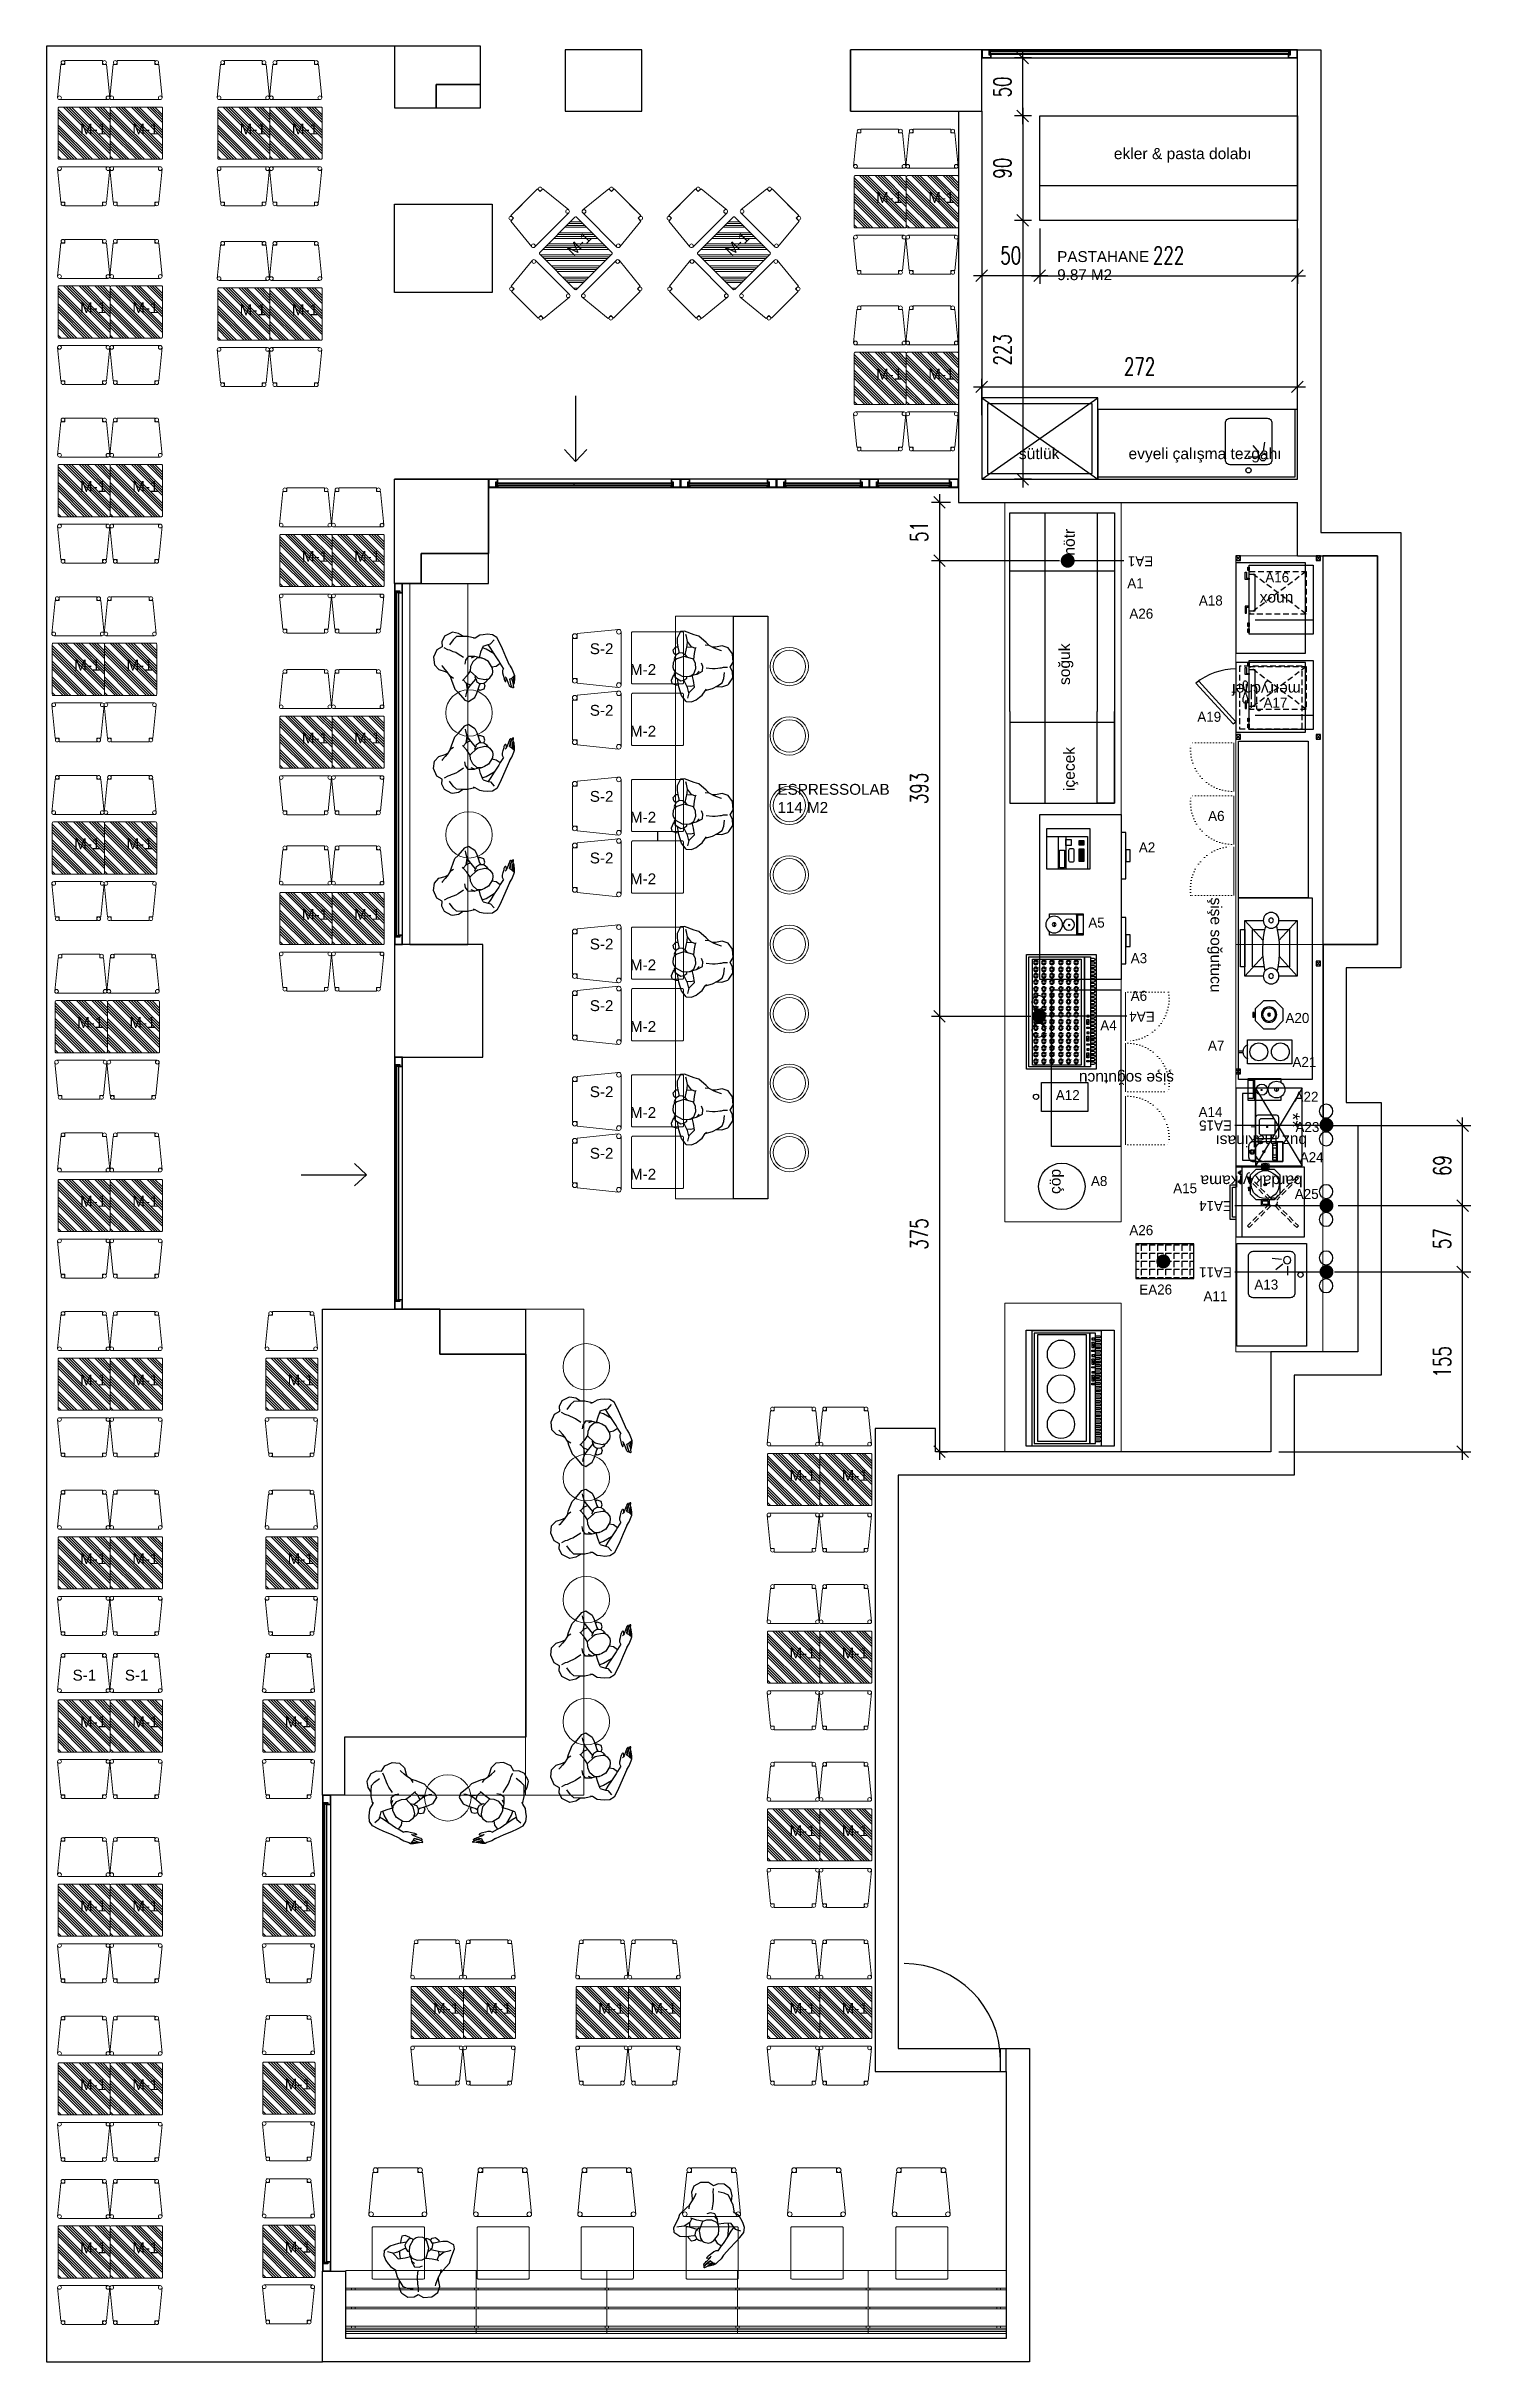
# Model space of a CAD drawing. Header units: centimetres. Extents: x 129282 to 136766, y 26190 to 28185.
# Drawn here: x 135539 to 136766, y 26190 to 28185 of the extents above; entities that cross this region are included whole.
import ezdxf
from ezdxf.enums import TextEntityAlignment as Align

# ---------------------------------------------------------------- set-up
doc = ezdxf.new("R2010")
doc.units = ezdxf.units.CM
doc.header["$LTSCALE"] = 10
doc.header["$MEASUREMENT"] = 0
doc.header["$PDMODE"] = 3
doc.header["$PDSIZE"] = 20
for name, pattern in [('DASHDOT', [25.4, 12.7, -6.35, 0, -6.35]), ('DASHED', [0.75, 0.5, -0.25]), ('DOT', [0.25, 0, -0.25]), ('HIDDENX2', [0.75, 0.5, -0.25])]:
    doc.linetypes.add(name, pattern=pattern)
for name, color, linetype in [('-DWG_ANA', 7, 'Continuous'), ('002 Çizgi', 7, 'Continuous'), ('141125_RT1$0$xref_4_vitrin_kaplama$0$2DCAM', 4, 'Continuous'), ('141125_RT1$0$xref_4_vitrin_kaplama$0$2DKONST2', 253, 'Continuous'), ('CG TASARIM LOGO', 7, 'Continuous'), ('Kıtc-002 Çizgi', 7, 'Continuous'), ('Kıtc-006 Yazı 001', 1, 'Continuous'), ('Kıtc-040 Detay', 7, 'Continuous'), ('LP-DIMENSION_INT_100', 51, 'Continuous'), ('S2000-002 Çizgi', 7, 'Continuous'), ('S2000-019 Su Tes İşaretler', 5, 'Continuous'), ('SD-YAZI', 233, 'Continuous'), ('SIH', 4, 'Continuous'), ('SU', 152, 'Continuous'), ('wall', 255, 'Continuous')]:
    doc.layers.add(name, color=color, linetype=linetype)
for name, color, linetype, lineweight in [('-DWG_DETAY1', 7, 'Continuous', 9), ('-DWG_DETAY4', 7, 'DOT', 18), ('ARK_AHŞAP', 45, 'Continuous', 15), ('ARK_METAL', 252, 'Continuous', 15), ('tefriş', 45, 'Continuous', 18)]:
    doc.layers.add(name, color=color, linetype=linetype, lineweight=lineweight)
doc.styles.add('GP_A_104_0.00_REV09$0$TRdimension', font='simplex.shx', dxfattribs={"width": 0.7})
doc.styles.get("Standard").update_dxf_attribs({"font": 'arial.ttf'})
doc.styles.add('TAKSİM', font='GOTHIC.TTF', dxfattribs={"height": 7})
doc.dimstyles.new('GP_A_104_0.00_REV09$0$tr-100', dxfattribs={"dimscale": 100, "dimtxt": 0.15, "dimasz": 0.1, "dimexe": 0.07, "dimexo": 0.07, "dimgap": 0.1, "dimtad": 1, "dimdec": 0, "dimrnd": 0.5, "dimzin": 0, "dimdsep": 46, "dimtxsty": 'GP_A_104_0.00_REV09$0$TRdimension', "dimblk": 'GP_A_104_0.00_REV09$0$_Oblique', "dimcen": 0.2, "dimdle": 0.07, "dimadec": 0, "dimazin": 0, "dimtfac": 1, "dimtdec": 0, "dimtmove": 2, "dimatfit": 3, "dimldrblk": 'GP_A_104_0.00_REV09$0$_Oblique', "dimfxl": 1, "dimtolj": 1, "dimtzin": 0, "dimarcsym": 0})
pattern_1 = [(135, (103182.66, -191197.783), (-6.7351921, -6.7351921), []), (135, (103182.66, -191195.5375), (-6.7351921, -6.7351921), []), (135, (103182.66, -191193.292), (-6.7351921, -6.7351921), []), (135, (103182.66, -191191.047), (-6.7351921, -6.7351921), [])]
pattern_2 = [(135, (103137.66, -191197.783), (-6.7351921, -6.7351921), []), (135, (103137.66, -191195.5375), (-6.7351921, -6.7351921), []), (135, (103137.66, -191193.292), (-6.7351921, -6.7351921), []), (135, (103137.66, -191191.047), (-6.7351921, -6.7351921), [])]
pattern_3 = [(135, (103182.66, -191650.964), (-6.7351921, -6.7351921), []), (135, (103182.66, -191648.719), (-6.7351921, -6.7351921), []), (135, (103182.66, -191646.474), (-6.7351921, -6.7351921), []), (135, (103182.66, -191644.229), (-6.7351921, -6.7351921), [])]
pattern_4 = [(135, (103137.66, -191650.964), (-6.7351921, -6.7351921), []), (135, (103137.66, -191648.719), (-6.7351921, -6.7351921), []), (135, (103137.66, -191646.474), (-6.7351921, -6.7351921), []), (135, (103137.66, -191644.229), (-6.7351921, -6.7351921), [])]

msp = doc.modelspace()

# ---------------------------------------------------------------- texts
at = {"style": 'TAKSİM'}
for s, p in [('A16', (136599.22, 27723.3)), ('A1', (136477.07, 27718.23)), ('A18', (136541.95, 27703.37)), ('A26', (136482.09, 27692.07)), ('A19', (136540.62, 27603.18)), ('A17', (136597.65, 27615.34)), ('A6', (136546.75, 27517.75, 0)), ('A2', (136487.03, 27490.65)), ('A5', (136443.49, 27425.86)), ('A3', (136480.02, 27395.21)), ('A6', (136480.02, 27362.73)), ('A20', (136616.58, 27343.68)), ('A4', (136453.78, 27337.28)), ('A7', (136546.57, 27319.92)), ('A21', (136622.61, 27305.8, 0)), ('A12', (136418.72, 27277.19)), ('A22', (136624.43, 27275.76)), ('A14', (136541.7, 27262.64, 0)), ('A23', (136625.23, 27249.72)), ('A24', (136628.89, 27223.69, 0)), ('A8', (136445.77, 27203.18)), ('A15', (136519.85, 27196.99, 0)), ('A25', (136624.6, 27192.02)), ('A26', (136482.09, 27160.83)), ('A11', (136545.94, 27103.95)), ('A13', (136589.78, 27113.97))]:
    msp.add_text(s, height=8.64, dxfattribs=at).set_placement(p, align=Align.CENTER)
at = {"layer": 'Kıtc-006 Yazı 001'}
for s, p in [('ekler & pasta dolabı', (136458.43, 28087.98)), ('sütlük', (136376.6, 27829.49)), ('evyeli çalışma tezgahı', (136471.05, 27829.49))]:
    msp.add_text(s, height=9.6, dxfattribs=at).set_placement(p)
for s, rotation, p in [('nötr', 90, (136424.75, 27746.34)), ('unox', 180, (136613.16, 27713.31, 0)), ('soğuk', 90, (136420.62, 27634.89)), ('merrychef', 180, (136619.45, 27635.76, 0)), ('içecek', 90, (136424.75, 27543.54)), ('şişe soğutucu', 270, (136541.77, 27451.89)), ('şişe soğutucu', 180, (136510.28, 27300.6)), ('buz makinası', 180, (136624.93, 27246.73, 0)), ('çöp', 90, (136412.55, 27196.31)), ('bardak yıkama', 180, (136621.02, 27212.24, 0))]:
    msp.add_text(s, height=9.6, rotation=rotation, dxfattribs=at).set_placement(p)
at = {"layer": 'SD-YAZI', "color": 2, "char_height": 9.36}
for s, insert, attachment_point in [('M-1', (135567.68, 28109.25), 7), ('M-1', (135612.68, 28109.25), 7), ('M-1', (135705.21, 28109.25), 7), ('M-1', (135750.21, 28109.25), 7), ('M-1', (136253.55, 28050.2), 7), ('M-1', (136298.55, 28050.2), 7), ('M-1', (135567.68, 27955.27), 7), ('M-1', (135612.68, 27955.27), 7), ('M-1', (135705.21, 27953.46), 7), ('M-1', (135750.21, 27953.46), 7), ('M-1', (136253.55, 27897.96), 7), ('M-1', (136298.55, 27897.96), 7), ('M-1', (135567.68, 27801.29), 7), ('M-1', (135612.68, 27801.29), 7), ('M-1', (135758.78, 27741.11), 7), ('M-1', (135803.78, 27741.11), 7), ('S-2', (136027.27, 27661.34), 9), ('M-1', (135562.68, 27647.31), 7), ('M-1', (135607.68, 27647.31), 7), ('M-2', (136064.08, 27643.5, 0), 9), ('S-2', (136027.27, 27608.27), 9), ('M-1', (135758.78, 27584.58), 7), ('M-1', (135803.78, 27584.58), 7), ('M-2', (136064.08, 27590.43, 0), 9), ('S-2', (136027.27, 27534.11), 9), ('M-2', (136064.08, 27516.27, 0), 9), ('M-1', (135562.68, 27493.33), 7), ('M-1', (135607.68, 27493.33), 7), ('S-2', (136027.27, 27481.04), 9), ('M-2', (136064.08, 27463.2, 0), 9), ('M-1', (135758.78, 27432.62), 7), ('M-1', (135803.78, 27432.62), 7), ('S-2', (136027.27, 27406.88), 9), ('M-2', (136064.08, 27389.04, 0), 9), ('S-2', (136027.27, 27353.81), 9), ('M-1', (135565.18, 27339.35), 7), ('M-1', (135610.18, 27339.35), 7), ('M-2', (136064.08, 27335.97, 0), 9), ('S-2', (136027.27, 27279.65), 9), ('M-2', (136064.08, 27261.8, 0), 9), ('S-2', (136027.27, 27226.58), 9), ('M-2', (136064.08, 27208.73, 0), 9), ('M-1', (135567.68, 27185.38), 7), ('M-1', (135612.68, 27185.38), 7), ('M-1', (135567.68, 27031.4), 7), ('M-1', (135612.68, 27031.4), 7), ('M-1', (135746.56, 27031.4), 7), ('M-1', (136178.91, 26949.21), 7), ('M-1', (136223.91, 26949.21), 7), ('M-1', (135567.68, 26877.42), 7), ('M-1', (135612.68, 26877.42), 7), ('M-1', (135746.56, 26877.42), 7), ('M-1', (136178.91, 26796.14), 7), ('M-1', (136223.91, 26796.14), 7), ('S-1', (135561.27, 26776.88), 7), ('S-1', (135606.27, 26776.88), 7), ('M-1', (135567.68, 26736.83), 7), ('M-1', (135567.68, 26736.83), 7), ('M-1', (135612.68, 26736.83), 7), ('M-1', (135612.68, 26736.83), 7), ('M-1', (135744.06, 26736.83), 7), ('M-1', (136178.91, 26643.08), 7), ('M-1', (136223.91, 26643.08), 7), ('M-1', (135567.68, 26578.21), 7), ('M-1', (135612.68, 26578.21), 7), ('M-1', (135744.06, 26578.21), 7), ('M-1', (135871.88, 26490.01), 7), ('M-1', (135916.88, 26490.01), 7), ('M-1', (136014.12, 26490.01), 7), ('M-1', (136059.12, 26490.01), 7), ('M-1', (136178.91, 26490.01), 7), ('M-1', (136223.91, 26490.01), 7), ('M-1', (135744.06, 26424.8), 7), ('M-1', (135567.68, 26424.24), 7), ('M-1', (135612.68, 26424.24), 7), ('M-1', (135567.68, 26283.65), 7), ('M-1', (135567.68, 26283.65), 7), ('M-1', (135612.68, 26283.65), 7), ('M-1', (135612.68, 26283.65), 7), ('M-1', (135744.06, 26284.22), 7)]:
    msp.add_mtext_dynamic_manual_height_columns(s, width=1669.2448, gutter_width=60, heights=[0], dxfattribs=dict(at, insert=insert, attachment_point=attachment_point))
at = {"layer": 'SD-YAZI', "color": 2, "char_height": 9.36, "attachment_point": 7, "rotation": 45}
for insert in [(135993.06, 28003.57), (136129.29, 28003.57)]:
    msp.add_mtext_dynamic_manual_height_columns('M-1', width=1669.2448, gutter_width=60, heights=[0], dxfattribs=dict(at, insert=insert))
at = {"layer": 'SU', "style": 'TAKSİM'}
for s, p in [('EA1', (136492.37, 27745.85)), ('EA4', (136493.56, 27353.34)), ('EA15', (136560.16, 27259.67)), ('EA14', (136560.16, 27190.23)), ('EA11', (136560.16, 27133.12))]:
    msp.add_text(s, height=8.64, rotation=180, dxfattribs=at).set_placement(p)
msp.add_text('EA26', height=8.64, dxfattribs=at).set_placement((136480.35, 27109.7))

# ---------------------------------------------------------------- blocks, each defined once
blk = doc.blocks.new('A$C7E7D3E18')
at = {"layer": 'SIH', "linetype": 'Continuous', "const_width": 6}
blk.add_lwpolyline([(3, 6, 1), (9, 6, 1)], format="xyb", close=True, dxfattribs=at)
blk = doc.blocks.new('A$C6E87713E')
at = {"layer": 'S2000-019 Su Tes İşaretler'}
for centre in [(5.9, 6.3), (29.9, 6.3)]:
    blk.add_circle(centre, 5.89, dxfattribs=at)
blk.add_blockref('A$C7E7D3E18', (11.9, 0))
blk = doc.blocks.new('A$C56E6033F')
at = {"layer": 'Kıtc-002 Çizgi'}
for p, q in [((53.7, 43), (51.8, 38.6)), ((53.7, 28.6), (51.8, 24.3)), ((53.7, 14.2), (51.8, 9.9))]:
    blk.add_line(p, q, dxfattribs=at)
for points in [[(60, 99), (60, 0), (0, 0), (0, 99)], [(50, 97), (50, 2), (2, 2), (2, 97)], [(5, 95), (47, 95), (47, 3.5), (5, 3.5)], [(55, 97), (55, 2), (50, 2), (50, 97)], [(53.9, 45.2), (53.9, 46.4), (51.8, 46.4), (51.8, 45.2)], [(53.7, 43), (53.7, 38.6), (51.8, 38.6), (51.8, 43)], [(53.9, 36.3), (53.9, 35.2), (51.8, 35.2), (51.8, 36.3)], [(53.9, 30.9), (53.9, 32), (51.8, 32), (51.8, 30.9)], [(53.7, 28.6), (53.7, 24.3), (51.8, 24.3), (51.8, 28.6)], [(53.9, 22), (53.9, 20.8), (51.8, 20.8), (51.8, 22)], [(53.9, 16.5), (53.9, 17.7), (51.8, 17.7), (51.8, 16.5)], [(53.7, 14.2), (53.7, 9.9), (51.8, 9.9), (51.8, 14.2)], [(53.9, 7.6), (53.9, 6.4), (51.8, 6.4), (51.8, 7.6)]]:
    blk.add_lwpolyline(points, close=True, dxfattribs=at)
for points in [[(58.2, 95.5), (55, 95.5)], [(55, 93.8), (58.2, 93.8)], [(58.2, 92.4), (55, 92.4)], [(55, 90.8), (58.2, 90.8)], [(58.2, 89.3), (55, 89.3)], [(55, 87.7), (58.2, 87.7)], [(55, 87.7), (58.2, 87.7)], [(58.2, 86.3), (55, 86.3)], [(55, 84.6), (58.2, 84.6)], [(58.2, 83.2), (55, 83.2)], [(55, 81.5), (58.2, 81.5)], [(58.2, 80.1), (55, 80.1)], [(55, 78.4), (58.2, 78.4)], [(55, 78.4), (58.2, 78.4)], [(58.2, 77), (55, 77)], [(55, 75.3), (58.2, 75.3)], [(58.2, 73.9), (55, 73.9)], [(55, 72.3), (58.2, 72.3)], [(58.2, 70.8), (55, 70.8)], [(55, 69.2), (58.2, 69.2)], [(55, 69.2), (58.2, 69.2)], [(58.2, 67.8), (55, 67.8)], [(55, 66.1), (58.2, 66.1)], [(58.2, 64.7), (55, 64.7)], [(55, 63), (58.2, 63)], [(58.2, 61.6), (55, 61.6)], [(55, 59.9), (58.2, 59.9)], [(55, 59.9), (58.2, 59.9)], [(58.2, 58.5), (55, 58.5)], [(55, 56.8), (58.2, 56.8)], [(58.2, 55.4), (55, 55.4)], [(55, 53.7), (58.2, 53.7)], [(58.2, 52.3), (55, 52.3)], [(55, 50.7), (58.2, 50.7)], [(55, 50.7), (58.2, 50.7)], [(58.2, 49.3), (55, 49.3)], [(55, 47.6), (58.2, 47.6)], [(58.2, 46.2), (55, 46.2)], [(55, 44.5), (58.2, 44.5)], [(58.2, 43.1), (55, 43.1)], [(55, 41.4), (58.2, 41.4)], [(55, 40.8), (58.2, 40.8)], [(55, 40.4), (58.2, 40.4)], [(58.2, 40), (55, 40)], [(55, 38.3), (58.2, 38.3)], [(58.2, 36.9), (55, 36.9)], [(55, 35.2), (58.2, 35.2)], [(58.2, 33.8), (55, 33.8)], [(55, 32.2), (58.2, 32.2)], [(58.2, 30.8), (55, 30.8)], [(55, 29.1), (58.2, 29.1)], [(58.2, 27.7), (55, 27.7)], [(55, 26.5), (58.2, 26.5)], [(55, 26), (58.2, 26)], [(58.2, 24.6), (55, 24.6)], [(55, 22.9), (58.2, 22.9)], [(58.2, 21.5), (55, 21.5)], [(55, 19.8), (58.2, 19.8)], [(58.2, 18.4), (55, 18.4)], [(55, 16.7), (58.2, 16.7)], [(58.2, 15.3), (55, 15.3)], [(55, 13.7), (58.2, 13.7)], [(58.2, 12.3), (55, 12.3)], [(55, 12.1), (58.2, 12.1)], [(55, 10.6), (58.2, 10.6)], [(58.2, 9.2), (55, 9.2)], [(55, 7.5), (58.2, 7.5)], [(58.2, 6.1), (55, 6.1)], [(55, 4.4), (58.2, 4.4)]]:
    blk.add_lwpolyline(points, dxfattribs=at)
for points, const_width in [([(52.5, 45.2), (52.5, 46.4)], 0.5), ([(55, 40.8), (58.5, 40.8)], 1), ([(52.5, 36.3), (52.5, 35.2)], 0.5), ([(52.5, 30.9), (52.5, 32)], 0.5), ([(52.5, 22), (52.5, 20.8)], 0.5), ([(55, 26.4), (58.5, 26.4)], 1), ([(52.5, 16.5), (52.5, 17.7)], 0.5), ([(52.5, 7.6), (52.5, 6.4)], 0.5), ([(55, 12), (58.5, 12)], 1)]:
    blk.add_lwpolyline(points, dxfattribs=dict(at, const_width=const_width))
for centre in [(58.2, 94.7), (58.2, 91.6), (58.2, 88.5), (58.2, 88.5), (58.2, 85.4), (58.2, 82.3), (58.2, 79.3), (58.2, 79.3), (58.2, 76.2), (58.2, 73.1), (58.2, 70), (58.2, 70), (58.2, 66.9), (58.2, 63.8), (58.2, 60.8), (58.2, 60.8), (58.2, 57.7), (58.2, 54.6), (58.2, 51.5), (58.2, 51.5), (58.2, 48.4), (58.2, 45.3), (58.2, 42.3), (58.2, 39.2), (58.2, 36.1), (58.2, 33), (58.2, 29.9), (58.2, 26.8), (58.2, 23.7), (58.2, 20.7), (58.2, 17.6), (58.2, 14.5), (58.2, 11.4), (58.2, 8.3), (58.2, 5.2)]:
    blk.add_arc(centre, 0.837, 270, 90, dxfattribs=at)
at = {"layer": 'S2000-002 Çizgi'}
for centre in [(25.1, 80.5), (25.1, 50.1), (25.1, 20.2)]:
    blk.add_circle(centre, 12, dxfattribs=at)
blk = doc.blocks.new('kj')
at = {"layer": '141125_RT1$0$xref_4_vitrin_kaplama$0$2DCAM'}
for p, q in [((130753.4, 28175.2), (131009.4, 28175.2)), ((131009.1, 28182.2), (130753.7, 28182.2)), ((130477.7, 27812.2), (130328.4, 27812.2)), ((130560.6, 27812.2), (130493.7, 27812.2)), ((130640.6, 27812.2), (130576.6, 27812.2)), ((130717.4, 27812.2), (130656.3, 27812.2)), ((130328.7, 27805.2), (130477.4, 27805.2)), ((130494, 27805.2), (130560.3, 27805.2)), ((130576.9, 27805.2), (130640.3, 27805.2)), ((130656.6, 27805.2), (130717.1, 27805.2)), ((130239.4, 27713.9), (130239.4, 27419.5)), ((130246.4, 27419.2), (130246.4, 27714.2)), ((130239.4, 27305.9), (130239.4, 27105.5)), ((130246.4, 27105.2), (130246.4, 27306.2)), ((130177.4, 26669.9), (130177.4, 26276.5)), ((130184.4, 26276.2), (130184.4, 26670.2))]:
    blk.add_line(p, q, dxfattribs=at)
for points in [[(130752, 28181.3), (131010.8, 28181.3), (131010.8, 28180.7), (130752, 28180.7)], [(130752, 28179.1), (130753, 28179.1), (130753, 28180.7), (130752, 28180.7)], [(131010.8, 28179.1), (130752, 28179.1)], [(130752, 28178.5), (131010.8, 28178.5)], [(131010.8, 28180.7), (131009.8, 28180.7), (131009.8, 28179.1), (131010.8, 28179.1)], [(130479.1, 27808.9), (130327, 27808.9)], [(130327, 27806.7), (130328, 27806.7), (130328, 27808.3), (130327, 27808.3)], [(130327, 27808.3), (130478.1, 27808.3)], [(130479.1, 27806.1), (130327, 27806.1), (130327, 27806.7), (130478.1, 27806.7)], [(130394.8, 27808.3), (130393.8, 27808.3), (130393.8, 27806.7), (130394.8, 27806.7)], [(130479.1, 27808.3), (130478.1, 27808.3), (130478.1, 27806.7), (130479.1, 27806.7)], [(130562, 27808.9), (130492.3, 27808.9)], [(130492.3, 27806.7), (130493.3, 27806.7), (130493.3, 27808.3), (130492.3, 27808.3)], [(130492.3, 27808.3), (130562, 27808.3)], [(130562, 27806.1), (130492.3, 27806.1), (130492.3, 27806.7), (130562, 27806.7)], [(130562, 27808.3), (130561, 27808.3), (130561, 27806.7), (130562, 27806.7)], [(130642, 27808.9), (130575.2, 27808.9)], [(130575.2, 27806.7), (130576.2, 27806.7), (130576.2, 27808.3), (130575.2, 27808.3)], [(130575.2, 27808.3), (130642, 27808.3)], [(130642, 27806.1), (130575.2, 27806.1), (130575.2, 27806.7), (130642, 27806.7)], [(130642, 27808.3), (130641, 27808.3), (130641, 27806.7), (130642, 27806.7)], [(130718.8, 27808.9), (130654.9, 27808.9)], [(130654.9, 27806.7), (130655.9, 27806.7), (130655.9, 27808.3), (130654.9, 27808.3)], [(130654.9, 27808.3), (130718.8, 27808.3)], [(130718.8, 27806.1), (130654.9, 27806.1), (130654.9, 27806.7), (130718.8, 27806.7)], [(130718.8, 27808.3), (130717.8, 27808.3), (130717.8, 27806.7), (130718.8, 27806.7)], [(130240.3, 27417.8), (130240.3, 27715.6), (130240.9, 27715.6), (130240.9, 27417.8)], [(130240.9, 27715.6), (130240.9, 27714.6), (130242.5, 27714.6), (130242.5, 27715.6)], [(130242.5, 27715.6), (130242.5, 27417.8)], [(130243.1, 27417.8), (130243.1, 27715.6)], [(130242.5, 27417.8), (130242.5, 27418.8), (130240.9, 27418.8), (130240.9, 27417.8)], [(130240.3, 27103.8), (130240.3, 27307.6), (130240.9, 27307.6), (130240.9, 27103.8)], [(130240.9, 27307.6), (130240.9, 27306.6), (130242.5, 27306.6), (130242.5, 27307.6)], [(130242.5, 27307.6), (130242.5, 27103.8)], [(130243.1, 27103.8), (130243.1, 27307.6)], [(130242.5, 27103.8), (130242.5, 27104.8), (130240.9, 27104.8), (130240.9, 27103.8)], [(130178.3, 26274.8), (130178.3, 26671.6), (130178.9, 26671.6), (130178.9, 26274.8)], [(130178.9, 26671.6), (130178.9, 26670.6), (130180.5, 26670.6), (130180.5, 26671.6)], [(130180.5, 26671.6), (130180.5, 26274.8)], [(130181.1, 26274.8), (130181.1, 26671.6)], [(130180.5, 26274.8), (130180.5, 26275.8), (130178.9, 26275.8), (130178.9, 26274.8)]]:
    blk.add_lwpolyline(points, dxfattribs=at)
at = {"layer": '141125_RT1$0$xref_4_vitrin_kaplama$0$2DKONST2'}
for points in [[(130746.4, 28182.2), (130745.4, 28182.2), (130745.4, 28175.7), (130745.4, 28175.7), (130745.4, 28175.2), (130753.4, 28175.2), (130753.4, 28177.9), (130752, 28177.9), (130752, 28181.7), (130753.7, 28181.7), (130753.7, 28182.2), (130746.4, 28182.2)], [(130746.6, 28182), (130745.6, 28182), (130745.6, 28175.5), (130753.1, 28175.5), (130753.1, 28177.7), (130751.7, 28177.7), (130751.7, 28182), (130746.6, 28182)], [(131010.8, 28181.7), (131010.8, 28177.9), (131009.4, 28177.9), (131009.4, 28175.2), (131016.4, 28175.2), (131016.4, 28175.2), (131017.4, 28175.2), (131017.4, 28181.7), (131017.4, 28181.7), (131017.4, 28182.2), (131009.1, 28182.2), (131009.1, 28181.7)], [(131011, 28182), (131011, 28177.7), (131009.6, 28177.7), (131009.6, 28175.5), (131016.1, 28175.5), (131016.1, 28175.5), (131017.1, 28175.5), (131017.1, 28182)], [(130327, 27805.7), (130327, 27809.5), (130328.4, 27809.5), (130328.4, 27812.2), (130321.4, 27812.2), (130321.4, 27812.2), (130320.4, 27812.2), (130320.4, 27805.7), (130320.4, 27805.7), (130320.4, 27805.2), (130328.7, 27805.2), (130328.7, 27805.7)], [(130326.7, 27805.5), (130326.7, 27809.8), (130328.1, 27809.8), (130328.1, 27812), (130321.6, 27812), (130321.6, 27812), (130320.6, 27812), (130320.6, 27805.5)], [(130484.7, 27805.2), (130485.7, 27805.2), (130485.7, 27811.7), (130485.7, 27811.7), (130485.7, 27812.2), (130477.7, 27812.2), (130477.7, 27809.5), (130479.1, 27809.5), (130479.1, 27805.7), (130477.4, 27805.7), (130477.4, 27805.2), (130484.7, 27805.2)], [(130484.5, 27805.5), (130485.5, 27805.5), (130485.5, 27812), (130478, 27812), (130478, 27809.8), (130479.4, 27809.8), (130479.4, 27805.5), (130484.5, 27805.5)], [(130492.3, 27805.7), (130492.3, 27809.5), (130493.7, 27809.5), (130493.7, 27812.2), (130486.7, 27812.2), (130486.7, 27812.2), (130485.7, 27812.2), (130485.7, 27805.7), (130485.7, 27805.7), (130485.7, 27805.2), (130494, 27805.2), (130494, 27805.7)], [(130492.1, 27805.5), (130492.1, 27809.8), (130493.5, 27809.8), (130493.5, 27812), (130487, 27812), (130487, 27812), (130486, 27812), (130486, 27805.5)], [(130567.6, 27805.2), (130568.6, 27805.2), (130568.6, 27811.7), (130568.6, 27811.7), (130568.6, 27812.2), (130560.6, 27812.2), (130560.6, 27809.5), (130562, 27809.5), (130562, 27805.7), (130560.3, 27805.7), (130560.3, 27805.2), (130567.6, 27805.2)], [(130567.3, 27805.5), (130568.3, 27805.5), (130568.3, 27812), (130560.8, 27812), (130560.8, 27809.8), (130562.2, 27809.8), (130562.2, 27805.5), (130567.3, 27805.5)], [(130575.2, 27805.7), (130575.2, 27809.5), (130576.6, 27809.5), (130576.6, 27812.2), (130569.6, 27812.2), (130569.6, 27812.2), (130568.6, 27812.2), (130568.6, 27805.7), (130568.6, 27805.7), (130568.6, 27805.2), (130576.9, 27805.2), (130576.9, 27805.7)], [(130574.9, 27805.5), (130574.9, 27809.8), (130576.3, 27809.8), (130576.3, 27812), (130569.8, 27812), (130569.8, 27812), (130568.8, 27812), (130568.8, 27805.5)], [(130647.6, 27805.2), (130648.6, 27805.2), (130648.6, 27811.7), (130648.6, 27811.7), (130648.6, 27812.2), (130640.6, 27812.2), (130640.6, 27809.5), (130642, 27809.5), (130642, 27805.7), (130640.3, 27805.7), (130640.3, 27805.2), (130647.6, 27805.2)], [(130647.3, 27805.5), (130648.3, 27805.5), (130648.3, 27812), (130640.8, 27812), (130640.8, 27809.8), (130642.2, 27809.8), (130642.2, 27805.5), (130647.3, 27805.5)], [(130654.9, 27805.7), (130654.9, 27809.5), (130656.3, 27809.5), (130656.3, 27812.2), (130649.3, 27812.2), (130649.3, 27812.2), (130648.3, 27812.2), (130648.3, 27805.7), (130648.3, 27805.7), (130648.3, 27805.2), (130656.6, 27805.2), (130656.6, 27805.7)], [(130654.7, 27805.5), (130654.7, 27809.8), (130656.1, 27809.8), (130656.1, 27812), (130649.6, 27812), (130649.6, 27812), (130648.6, 27812), (130648.6, 27805.5)], [(130724.4, 27805.2), (130725.4, 27805.2), (130725.4, 27811.7), (130725.4, 27811.7), (130725.4, 27812.2), (130717.4, 27812.2), (130717.4, 27809.5), (130718.8, 27809.5), (130718.8, 27805.7), (130717.1, 27805.7), (130717.1, 27805.2), (130724.4, 27805.2)], [(130724.1, 27805.5), (130725.1, 27805.5), (130725.1, 27812), (130717.6, 27812), (130717.6, 27809.8), (130719, 27809.8), (130719, 27805.5), (130724.1, 27805.5)], [(130239.9, 27715.6), (130243.7, 27715.6), (130243.7, 27714.2), (130246.4, 27714.2), (130246.4, 27721.2), (130246.4, 27721.2), (130246.4, 27722.2), (130239.9, 27722.2), (130239.9, 27722.2), (130239.4, 27722.2), (130239.4, 27713.9), (130239.9, 27713.9)], [(130239.6, 27715.9), (130243.9, 27715.9), (130243.9, 27714.5), (130246.1, 27714.5), (130246.1, 27721), (130246.1, 27721), (130246.1, 27722), (130239.6, 27722)], [(130239.4, 27412.2), (130239.4, 27411.2), (130245.9, 27411.2), (130245.9, 27411.2), (130246.4, 27411.2), (130246.4, 27419.2), (130243.7, 27419.2), (130243.7, 27417.8), (130239.9, 27417.8), (130239.9, 27419.5), (130239.4, 27419.5), (130239.4, 27412.2)], [(130239.6, 27412.5), (130239.6, 27411.5), (130246.1, 27411.5), (130246.1, 27419), (130243.9, 27419), (130243.9, 27417.6), (130239.6, 27417.6), (130239.6, 27412.5)], [(130239.9, 27307.6), (130243.7, 27307.6), (130243.7, 27306.2), (130246.4, 27306.2), (130246.4, 27313.2), (130246.4, 27313.2), (130246.4, 27314.2), (130239.9, 27314.2), (130239.9, 27314.2), (130239.4, 27314.2), (130239.4, 27305.9), (130239.9, 27305.9)], [(130239.6, 27307.9), (130243.9, 27307.9), (130243.9, 27306.5), (130246.1, 27306.5), (130246.1, 27313), (130246.1, 27313), (130246.1, 27314), (130239.6, 27314)], [(130239.4, 27098.2), (130239.4, 27097.2), (130245.9, 27097.2), (130245.9, 27097.2), (130246.4, 27097.2), (130246.4, 27105.2), (130243.7, 27105.2), (130243.7, 27103.8), (130239.9, 27103.8), (130239.9, 27105.5), (130239.4, 27105.5), (130239.4, 27098.2)], [(130239.6, 27098.5), (130239.6, 27097.5), (130246.1, 27097.5), (130246.1, 27105), (130243.9, 27105), (130243.9, 27103.6), (130239.6, 27103.6), (130239.6, 27098.5)], [(130177.9, 26671.6), (130181.7, 26671.6), (130181.7, 26670.2), (130184.4, 26670.2), (130184.4, 26677.2), (130184.4, 26677.2), (130184.4, 26678.2), (130177.9, 26678.2), (130177.9, 26678.2), (130177.4, 26678.2), (130177.4, 26669.9), (130177.9, 26669.9)], [(130177.6, 26671.9), (130181.9, 26671.9), (130181.9, 26670.5), (130184.1, 26670.5), (130184.1, 26677), (130184.1, 26677), (130184.1, 26678), (130177.6, 26678)], [(130177.4, 26269.2), (130177.4, 26268.2), (130183.9, 26268.2), (130183.9, 26268.2), (130184.4, 26268.2), (130184.4, 26276.2), (130181.7, 26276.2), (130181.7, 26274.8), (130177.9, 26274.8), (130177.9, 26276.5), (130177.4, 26276.5), (130177.4, 26269.2)], [(130177.6, 26269.5), (130177.6, 26268.5), (130184.1, 26268.5), (130184.1, 26276), (130181.9, 26276), (130181.9, 26274.6), (130177.6, 26274.6), (130177.6, 26269.5)]]:
    blk.add_lwpolyline(points, close=True, dxfattribs=at)
at = {"layer": 'LP-DIMENSION_INT_100', "color": 2}
for p, q in [((130452.4, 28129.2), (130452.4, 28182.2)), ((130632.4, 28129.2), (130632.4, 28182.2)), ((130275.4, 28132.2), (130275.4, 28152.2)), ((130239.4, 28132.2), (130275.4, 28132.2)), ((130320.4, 27812.2), (130239.4, 27812.2)), ((130320.4, 27748.2), (130320.4, 27812.2)), ((130262.4, 27722.2), (130262.4, 27748.2)), ((130262.4, 27748.2), (130320.4, 27748.2)), ((131017.4, 27746.2), (131086.4, 27746.2)), ((131086.4, 27746.2), (131086.4, 27411.2)), ((130242.4, 27722.2), (130262.4, 27722.2)), ((131086.4, 27411.2), (131039.4, 27411.2)), ((131039.4, 27411.2), (131039.4, 27255.2)), ((131039.4, 27255.2), (131069.4, 27255.2)), ((131069.4, 27255.2), (131069.4, 27060.2)), ((130278.4, 27097.2), (130239.4, 27097.2)), ((131069.4, 27060.2), (130994.4, 27060.2)), ((130994.4, 27060.2), (130994.4, 26974.2)), ((130705.4, 26994.2), (130653.4, 26994.2)), ((130653.4, 26994.2), (130653.4, 26440.2)), ((130705.4, 26974.2), (130705.4, 26994.2)), ((130994.4, 26974.2), (130705.4, 26974.2)), ((130653.4, 26440.2), (130766.4, 26440.2)), ((130766.4, 26440.2), (130766.4, 26210.2)), ((130197.4, 26210.2), (130197.4, 26268.2)), ((130766.4, 26210.2), (130197.4, 26210.2))]:
    blk.add_line(p, q, dxfattribs=at)
for points in [[(130239.4, 28185.2), (129939.4, 28185.2), (129939.4, 26190.2), (130177.4, 26190.2)], [(131017.4, 27812.2), (131017.4, 28182.2), (131037.4, 28182.2), (131037.4, 27766.2), (131106.4, 27766.2), (131106.4, 27391.2), (131059.4, 27391.2), (131059.4, 27275.2), (131089.4, 27275.2), (131089.4, 27040.2), (131014.4, 27040.2), (131014.4, 26954.2), (130705.4, 26954.2), (130673.4, 26954.2), (130673.4, 26460.2), (130786.4, 26460.2), (130786.4, 26190.2), (130177.4, 26190.2), (130177.4, 26268.2), (130197.4, 26268.2)], [(130313.4, 28185.2), (130239.4, 28185.2), (130239.4, 28132.2), (130275.4, 28132.2), (130275.4, 28152.2), (130313.4, 28152.2), (130313.4, 28185.2)], [(130725.4, 28129.2), (130725.4, 27792.2), (131017.4, 27792.2)], [(130745.4, 28129.2), (130745.4, 27812.2), (131017.4, 27812.2)], [(130239.4, 27812.2), (130320.4, 27812.2), (130320.4, 27748.2), (130262.4, 27748.2), (130262.4, 27722.2), (130239.4, 27722.2), (130239.4, 27812.2)], [(131017.4, 27746.2), (131017.4, 27792.2)]]:
    blk.add_lwpolyline(points, dxfattribs=at)
for points in [[(130452.4, 28182.2), (130386.4, 28182.2), (130386.4, 28129.2), (130452.4, 28129.2)], [(130632.4, 28129.2), (130745.4, 28129.2), (130745.4, 28182.2), (130632.4, 28182.2)], [(130239.4, 28049.2), (130323.4, 28049.2), (130323.4, 27973.2), (130239.4, 27973.2)], [(130315.4, 27411.2), (130239.4, 27411.2), (130239.4, 27314.2), (130315.4, 27314.2)], [(130177.4, 26678.2), (130177.4, 27097.2), (130278.4, 27097.2), (130278.4, 27058.2), (130352.4, 27058.2), (130352.4, 26728.2), (130196.4, 26728.2), (130196.4, 26678.2)]]:
    blk.add_lwpolyline(points, close=True, dxfattribs=at)
at = {"layer": 'SD-YAZI', "color": 2, "char_height": 9.36, "attachment_point": 7}
for s, insert in [('\\pt37.44;PASTAHANE \\P9.87 M2', (130810.4, 27983.6)), ('\\pt37.44;ESPRESSOLAB\\P114 M2', (130569.4, 27524.7))]:
    blk.add_mtext_dynamic_manual_height_columns(s, width=1669.245, gutter_width=60, heights=[0], dxfattribs=dict(at, insert=insert))
blk = doc.blocks.new('dada')
for p, q in [((219967.8, -31810.1), (219965.6, -31815.3)), ((219965.6, -31815.3), (219966.3, -31821)), ((219973.4, -31806.9), (219967.8, -31810.1)), ((219967.9, -31820.3), (219969.4, -31817.1)), ((219969.4, -31817.1), (219969.8, -31816.1)), ((219980.5, -31807), (219973.4, -31806.9)), ((219984.7, -31810), (219980.5, -31807)), ((219984.3, -31815.6), (219984.6, -31812.1)), ((219984.6, -31817.3), (219984.3, -31815.6)), ((219984.6, -31818.7), (219984.6, -31817.3)), ((219984.6, -31820.5), (219984.6, -31818.7)), ((219988.6, -31808.2), (219984.7, -31810)), ((219993.9, -31808.4), (219988.6, -31808.2)), ((219994, -31816.3), (219988.8, -31815.1)), ((219998.9, -31812.3), (219993.9, -31808.4)), ((219997.6, -31817.9), (219994, -31816.3)), ((219999.7, -31822.2), (219997.6, -31817.9)), ((219999.7, -31813.2), (219998.9, -31812.3)), ((220000.9, -31818.5), (219999.7, -31813.2)), ((220000.2, -31823.1), (220000.9, -31818.5)), ((219954.2, -31838.4), (219950.3, -31846.2)), ((219955.5, -31834.6), (219954.2, -31838.4)), ((219961.5, -31828.8), (219955.5, -31834.6)), ((219964.1, -31826.5), (219961.5, -31828.8)), ((219963.6, -31829.8), (219964.1, -31826.5)), ((219964.1, -31826.5), (219966.7, -31822.6)), ((219965.9, -31838.1), (219964.3, -31841.6)), ((219965.9, -31838.1), (219965, -31837.7)), ((219970.3, -31839.5), (219965.9, -31838.1)), ((219966.3, -31821), (219966.1, -31823.5)), ((219966.7, -31822.6), (219967.9, -31820.3)), ((219975.3, -31840.4), (219970.3, -31839.5)), ((219978.8, -31839.4), (219975.1, -31840.7)), ((219983.2, -31839.4), (219978.8, -31839.4)), ((219982, -31833.1), (219978.9, -31834)), ((219985.9, -31833.9), (219982, -31833.1)), ((219987.6, -31841.5), (219983.2, -31839.4)), ((219983.4, -31830.6), (219984.4, -31825.3)), ((219984.4, -31825.3), (219984.7, -31822.8)), ((219984.7, -31822.8), (219984.6, -31820.5)), ((219988.1, -31839.2), (219985.7, -31836.9)), ((219988, -31838.6), (219985.9, -31833.9)), ((219988.1, -31839.2), (219988, -31838.6)), ((219988.5, -31841.6), (219988.1, -31839.2)), ((220001.6, -31826.6), (219999.7, -31822.2)), ((220002.8, -31833), (220001.6, -31826.6)), ((220002.9, -31833.1), (220001.9, -31831.9)), ((220006.7, -31835.8), (220002.9, -31833.1)), ((220008.3, -31838.4), (220006.7, -31835.8)), ((220010.1, -31841.6), (220008.3, -31838.4)), ((219950.3, -31846.2), (219950.4, -31849.8)), ((219950.4, -31849.8), (219955.8, -31853.3)), ((219954.9, -31845.1), (219953.1, -31845.6)), ((219959.4, -31844.5), (219954.9, -31845.1)), ((219955.8, -31853.3), (219959.9, -31853.5)), ((219964.3, -31841.6), (219959.4, -31844.5)), ((219962.8, -31845.2), (219959.4, -31844.5)), ((219959.9, -31853.5), (219963.5, -31853.2)), ((219970.6, -31847.5), (219962.8, -31845.2)), ((219963.2, -31854.8), (219963.4, -31853.2)), ((219965.6, -31857.5), (219963.2, -31854.8)), ((219963.5, -31853.2), (219967.3, -31852.8)), ((219964.2, -31845.6), (219964.3, -31841.6)), ((219968.5, -31857.1), (219965.6, -31857.5)), ((219967.3, -31852.8), (219968.8, -31852.9)), ((219970.3, -31855.5), (219968.5, -31857.1)), ((219969.1, -31849.2), (219968.6, -31852.2)), ((219968.6, -31852.2), (219970.2, -31855.4)), ((219968.6, -31852.2), (219968.6, -31852.2)), ((219970.6, -31848), (219969.1, -31849.2)), ((219970.2, -31855.4), (219972, -31856.6)), ((219971, -31847.2), (219970.6, -31848)), ((219972.2, -31846.3), (219971, -31847.2)), ((219972, -31856.6), (219973.4, -31857.2)), ((219972.2, -31846.3), (219972.9, -31846.5)), ((219972.6, -31847.5), (219972.2, -31849)), ((219972.2, -31849), (219973.4, -31855)), ((219975.1, -31840.7), (219972.6, -31847.5)), ((219973.4, -31855), (219974.9, -31857.4)), ((219973.4, -31857.2), (219974.3, -31857.1)), ((219974.3, -31857.1), (219974, -31855.9)), ((219974.9, -31857.4), (219976.6, -31858.5)), ((219976.6, -31858.5), (219980.3, -31859.2)), ((219980.3, -31859.2), (219982.4, -31858.8)), ((219982.4, -31858.8), (219985.1, -31857.1)), ((219985.1, -31857.1), (219988.9, -31851.8)), ((219985.8, -31856.2), (219987.9, -31859.4)), ((219989.4, -31844.9), (219987.6, -31841.5)), ((219987.9, -31859.4), (219991.6, -31861.6)), ((219989.1, -31844.1), (219988.5, -31841.6)), ((219993.5, -31842.3), (219988.6, -31843)), ((219988.9, -31851.8), (219989.4, -31847.8)), ((219989.4, -31845.9), (219989.1, -31844.1)), ((219989.4, -31847.8), (219989.4, -31844.9)), ((219991.6, -31861.6), (219993.2, -31859.7)), ((219993.2, -31859.7), (219997, -31853.7)), ((219999.3, -31842.1), (219993.5, -31842.3)), ((219997, -31853.7), (219997.9, -31845.6)), ((219997, -31853.7), (220000, -31849)), ((219997.9, -31845.6), (219997.6, -31842.2)), ((219998.7, -31863.7), (220003.7, -31858.5)), ((219999.3, -31842.1), (220002.3, -31845.7)), ((220000, -31849), (220002.3, -31845.7)), ((220002.3, -31845.7), (220003.5, -31847.3)), ((220003.5, -31847.3), (220008, -31848.7)), ((220003.7, -31858.5), (220007.4, -31854.5)), ((220007.4, -31854.5), (220010.8, -31850.1)), ((220011.5, -31845.8), (220010.1, -31841.6)), ((220010.8, -31850.1), (220011.5, -31845.8)), ((220010.8, -31850.1), (220010.8, -31850.1)), ((219976.3, -31878.1), (219976.7, -31876.9)), ((219976.4, -31878.4), (219976.3, -31878.1)), ((219976.8, -31878.5), (219976.4, -31878.4)), ((219976.5, -31879.8), (219978.1, -31877.9)), ((219976.6, -31880.4), (219976.5, -31879.8)), ((219976.7, -31876.9), (219977.5, -31876.1)), ((219977.9, -31877.8), (219976.8, -31878.5)), ((219979.2, -31879.3), (219976.9, -31880.6)), ((219977.5, -31876.1), (219978.5, -31875)), ((219978.7, -31877), (219977.9, -31877.8)), ((219978.1, -31877.9), (219979, -31877.2)), ((219978.5, -31875), (219979.2, -31874.4)), ((219980.1, -31875.8), (219978.7, -31877)), ((219980.1, -31870.4), (219978.8, -31871.8)), ((219978.8, -31871.8), (219978.9, -31872.1)), ((219978.9, -31872.1), (219979.2, -31872.2)), ((219979, -31877.2), (219980.3, -31876.2)), ((219979.2, -31872.2), (219981.2, -31871.8)), ((219979.2, -31874.4), (219980.3, -31873.4)), ((219981, -31877.7), (219979.2, -31879.3)), ((219981.2, -31878.6), (219979.2, -31879.3)), ((219979.4, -31879.5), (219979.2, -31879.3)), ((219981, -31879.2), (219979.4, -31879.5)), ((219981, -31869.8), (219980.1, -31870.4)), ((219982.1, -31874.4), (219980.1, -31875.8)), ((219980.3, -31873.4), (219981.5, -31872.2)), ((219980.3, -31876.2), (219981.3, -31875.3)), ((219983.2, -31868.1), (219981, -31869.8)), ((219982.2, -31876.8), (219981, -31877.7)), ((219984.3, -31878.3), (219981, -31879.2)), ((219981.2, -31871.8), (219982.2, -31871.3)), ((219983.5, -31877.4), (219981.2, -31878.6)), ((219981.3, -31875.3), (219982.2, -31874.6)), ((219981.5, -31872.2), (219982.2, -31871.3)), ((219982.2, -31874.6), (219982.1, -31874.4)), ((219982.2, -31871.3), (219982.7, -31870.2)), ((219982.2, -31874.6), (219983.9, -31875.9)), ((219982.2, -31876.8), (219983.9, -31875.9)), ((219984.9, -31866.8), (219983.2, -31868.1)), ((219985.2, -31876.8), (219983.5, -31877.4)), ((219983.9, -31875.9), (219986.7, -31877.1)), ((219986.7, -31877.1), (219984.3, -31878.3)), ((219986.8, -31865.9), (219984.9, -31866.8)), ((219986, -31876.8), (219985.2, -31876.8)), ((219987.9, -31875.9), (219986.7, -31877.1)), ((219988.6, -31865.9), (219986.8, -31865.9)), ((219991.2, -31872.7), (219987.9, -31875.9)), ((219988.6, -31865.9), (219991.6, -31861.6)), ((219993.3, -31869.5), (219991.2, -31872.7)), ((219993.3, -31869.5), (219998.7, -31863.7)), ((219976.9, -31880.6), (219976.6, -31880.4))]:
    blk.add_line(p, q)
blk = doc.blocks.new('insanplanoturan2')
for p, q in [((-4.3, 28), (-8.1, 30.2)), ((-5.3, 20.4), (-5.8, 16.4)), ((-1.5, 25.7), (-5.3, 20.4)), ((-3.6, 26.9), (-4.3, 28)), ((1.1, 27.4), (-1.5, 25.7)), ((3.3, 27.8), (1.1, 27.4)), ((7, 27.1), (3.3, 27.8)), ((8.6, 26), (7, 27.1)), ((10.1, 23.6), (8.6, 26)), ((10.2, 25.9), (9.3, 25.7)), ((9.3, 25.7), (9.6, 24.5)), ((11.4, 17.6), (10.1, 23.6)), ((11.6, 25.2), (10.2, 25.9)), ((13.4, 24.1), (11.6, 25.2)), ((13.2, 24.2), (15, 25.8)), ((15, 20.9), (13.4, 24.1)), ((14.5, 17.8), (15, 20.9)), ((16.3, 21.5), (14.7, 21.5)), ((15, 25.8), (17.9, 26.1)), ((15, 20.9), (15, 20.9)), ((20.1, 21.8), (16.3, 21.5)), ((17.9, 26.1), (20.4, 23.5)), ((23.7, 22.2), (20.1, 21.8)), ((20.4, 23.5), (20.2, 21.8)), ((27.8, 21.9), (23.7, 22.2)), ((33.1, 18.4), (27.8, 21.9)), ((-27.3, 18.7), (-27.9, 14.4)), ((-27.9, 14.4), (-26.5, 10.2)), ((-27.3, 18.7), (-27.3, 18.7)), ((-26.5, 10.2), (-24.7, 7)), ((-24.7, 7), (-23.1, 4.5)), ((-20, 15.9), (-24.5, 17.3)), ((-23.1, 4.5), (-19.4, 1.7)), ((-18.8, 14.3), (-20, 15.9)), ((-19.4, 1.7), (-18.3, 0.6)), ((-19.3, 1.6), (-18, -4.7)), ((-15.7, 10.7), (-18.8, 14.3)), ((-15.7, 10.7), (-9.9, 11)), ((-14, 17.3), (-14.4, 14.2)), ((-14.4, 14.2), (-14.1, 10.9)), ((-9.9, 11), (-5.1, 11.6)), ((-5.8, 16.4), (-5.8, 13.5)), ((-5.8, 14.5), (-5.5, 12.7)), ((-5.8, 13.5), (-4.1, 10.1)), ((-5.5, 12.7), (-4.9, 10.3)), ((-4.9, 10.3), (-4.5, 7.8)), ((-4.5, 7.8), (-2.1, 5.5)), ((-4.5, 7.8), (-4.5, 7.3)), ((-4.5, 7.3), (-2.4, 2.5)), ((-4.1, 10.1), (0.4, 8)), ((-2.4, 2.5), (1.6, 1.8)), ((0.4, 8), (4.7, 8.1)), ((1.6, 1.8), (4.6, 2.7)), ((4.7, 8.1), (8.4, 9.4)), ((8.3, 9.1), (13.3, 8.1)), ((8.4, 9.4), (11, 16.1)), ((11.4, 15), (10.6, 15.2)), ((11, 16.1), (11.4, 17.6)), ((11.4, 15), (12.6, 15.8)), ((12.6, 15.8), (13, 16.7)), ((12.9, 16.1), (20.7, 13.9)), ((13, 16.7), (14.5, 17.8)), ((13.3, 8.1), (17.6, 6.8)), ((17.6, 6.8), (19.3, 10.2)), ((17.6, 6.8), (18.6, 6.3)), ((19.3, 14.3), (19.3, 10.2)), ((19.3, 10.2), (24.2, 13.1)), ((20.7, 13.9), (24.2, 13.1)), ((22, -2.6), (28, 3.2)), ((24.2, 13.1), (28.6, 13.7)), ((28, 3.2), (29.4, 7)), ((28.6, 13.7), (30.4, 14.2)), ((29.4, 7), (33.3, 14.9)), ((33.3, 14.9), (33.1, 18.4)), ((-18, -4.7), (-16.2, -9.1)), ((-16.6, -8.2), (-17.3, -12.8)), ((-17.3, -12.8), (-16.1, -18.2)), ((-16.2, -9.1), (-14, -13.4)), ((-16.1, -18.2), (-15.3, -19.1)), ((-15.3, -19.1), (-10.3, -23)), ((-14, -13.4), (-10.4, -15.1)), ((-10.4, -15.1), (-5.2, -16.3)), ((-0.8, -6.1), (-1.2, -8.6)), ((-1.2, -8.6), (-1, -10.8)), ((-1, -10.8), (-1, -12.7)), ((-1, -12.7), (-1, -14.1)), ((-1, -14.1), (-0.7, -15.8)), ((-0.7, -15.8), (-1, -19.2)), ((0.1, -0.8), (-0.8, -6.1)), ((14.2, -14.2), (13.8, -15.3)), ((15.6, -11.1), (14.2, -14.2)), ((16.8, -8.8), (15.6, -11.1)), ((15.7, -21.3), (17.9, -16.1)), ((19.5, -4.9), (16.8, -8.8)), ((17.2, -10.3), (17.5, -7.8)), ((17.9, -16.1), (17.2, -10.3)), ((20, -1.6), (19.5, -4.9)), ((19.5, -4.9), (22, -2.6)), ((-10.3, -23), (-5, -23.1)), ((-5, -23.1), (-1.2, -21.4)), ((-1.2, -21.4), (3.1, -24.4)), ((3.1, -24.4), (10.1, -24.5)), ((10.1, -24.5), (15.7, -21.3))]:
    blk.add_line(p, q)
for points in [[(-27.3, 18.7), (-21.8, 22.3), (-14.1, 24.1), (-7.3, 24.6)], [(-8.1, 30.2), (-10.9, 29.7), (-12.2, 26.3), (-12.6, 24.2)], [(-1.5, 25.7), (-2.5, 27), (-5.4, 26.7), (-7.3, 24.6), (-9.2, 21.9), (-8.9, 19.2), (-7.3, 16.5), (-5.8, 16.4)], [(-20, 15.9), (-15.5, 16.7), (-9.5, 19.1), (-8.9, 19.2)]]:
    blk.add_lwpolyline(points)
blk = doc.blocks.new('xccxc')
at = {"rotation": 180}
blk.add_blockref('insanplanoturan2', (220488.9, -31825.1), dxfattribs=at)
blk = doc.blocks.new('A$C14D17327')
at = {"layer": 'Kıtc-002 Çizgi', "color": 1, "elevation": 0}
blk.add_lwpolyline([(0, 4), (4, 4), (4, 0), (0, 0)], close=True, dxfattribs=at)
for points in [[(0, 4), (4, 0)], [(0, 0), (4, 4)]]:
    blk.add_lwpolyline(points, dxfattribs=at)
blk = doc.blocks.new('A$C3DDB3116')
at = {"layer": 'Kıtc-002 Çizgi'}
blk.add_lwpolyline([(0, 45.9), (20.5, 45.9), (20.5, 7.9), (0, 7.9), (0, 45.9)], dxfattribs=at)
blk.add_lwpolyline([(9.3, 3.7), (11.2, 3.7), (11.2, 0), (9.3, 0)], close=True, dxfattribs=at)
for centre in [(10.2, 36.1), (10.2, 17.5)]:
    blk.add_circle(centre, 7.7, dxfattribs=at)
blk.add_arc((10.2, 10.1), 6.37, 199.6345, 340.3655, dxfattribs=at)
blk = doc.blocks.new('A$C139E487F')
at = {"layer": '002 Çizgi'}
h = blk.add_hatch(color=256, dxfattribs=at)
edge = h.paths.add_edge_path()
edge.add_arc((18, 14.4), 1.06, 0, 360)
for points in [[(21.4, 1.4), (26, 1.4), (31, 6.4), (31, 22.4), (26, 27.4), (10, 27.4), (5, 22.4), (5, 6.4), (10, 1.4), (14.6, 1.4)], [(0.3, 11.1), (5, 11.1), (5, 17.7), (0.3, 17.7)], [(1.2, 12.1), (4, 12.1), (4, 16.7), (1.2, 16.7)], [(15.7, 1.4), (20.3, 1.4)], [(35.7, 11.1), (31, 11.1), (31, 17.7), (35.7, 17.7)], [(34.8, 12.1), (32, 12.1), (32, 16.7), (34.8, 16.7)]]:
    blk.add_lwpolyline(points, dxfattribs=at)
for radius in [12, 1.06]:
    blk.add_circle((18, 14.4), radius, dxfattribs=at)
for centre, radius, start, end in [((16, 14.4), 16, 168.1479, 191.8521), ((16, 14.4), 15, 171.2333, 188.7667), ((20, 14.4), 15, 351.2333, 8.7667), ((20, 14.4), 16, 348.1479, 11.8521)]:
    blk.add_arc(centre, radius, start, end, dxfattribs=at)
at = {"layer": 'Kıtc-002 Çizgi'}
for points in [[(12.7, 0.2), (15.3, 0.4), (15.3, 1), (12.7, 1.2)], [(23.3, 0.2), (20.7, 0.4), (20.7, 1), (23.3, 1.2)]]:
    blk.add_lwpolyline(points, close=True, dxfattribs=at)
for points in [[(14.6, 2.9), (14.6, 1.1)], [(14.6, 0), (15.7, 0), (15.7, 2.7)], [(14.6, 0.4), (14.6, 0)], [(21.4, 0), (20.3, 0), (20.3, 2.7)], [(21.4, 2.9), (21.4, 1.1)], [(21.4, 0.4), (21.4, 0)]]:
    blk.add_lwpolyline(points, dxfattribs=at)
blk = doc.blocks.new('A$C59BC7357')
at = {"layer": 'Kıtc-002 Çizgi'}
for p, q in [((15.1, 11.9), (15.1, 14.5)), ((15.7, 14.6), (15.7, 11.9))]:
    blk.add_line(p, q, dxfattribs=at)
blk.add_lwpolyline([(29, 18.9), (29, 7.8), (21.1, 0), (10, 0), (2.2, 7.8), (2.2, 18.9), (10, 26.8), (21.1, 26.8), (29, 18.9)], dxfattribs=at)
for points in [[(1.1, 11.2), (0, 11.2), (0, 15.6), (1.1, 15.6)], [(2.2, 13), (1.1, 13), (1.1, 13.8), (2.2, 13.8)]]:
    blk.add_lwpolyline(points, close=True, dxfattribs=at)
for radius in [7.38, 6.28, 1.37]:
    blk.add_circle((15.4, 13.2), radius, dxfattribs=at)
blk = doc.blocks.new('A$C0D0247C1')
at = {"layer": 'Kıtc-002 Çizgi'}
for points in [[(2, 0), (18, 0, 0.414214), (20, 2), (20, 18, 0.414214), (18, 20), (2, 20, 0.414214), (0, 18), (0, 2, 0.414214)], [(5, 3), (15, 3, 0.414214), (17, 5), (17, 15, 0.414214), (15, 17), (5, 17, 0.414214), (3, 15), (3, 5, 0.414214)]]:
    blk.add_lwpolyline(points, format="xyb", close=True, dxfattribs=at)
at = {"layer": 'Kıtc-002 Çizgi', "const_width": 1}
blk.add_lwpolyline([(9.5, 10.1, 1), (10.5, 10.1, 1)], format="xyb", close=True, dxfattribs=at)
blk.add_lwpolyline([(20, 10), (23.9, 10)], dxfattribs=at)
blk = doc.blocks.new('A$C64277205')
at = {"layer": '002 Çizgi'}
blk.add_lwpolyline([(4, 0), (13, 0, 0.414214), (17, 4), (17, 29.5), (0, 29.5), (0, 4, 0.414214)], format="xyb", close=True, dxfattribs=at)
for points in [[(0, 29.5), (17, 29.5), (17, 24.9), (0, 24.9)], [(1.1, 23.9), (15.9, 23.9), (15.9, 20.9), (1.1, 20.9)], [(5.1, 23.6), (11.4, 23.6), (11.4, 21.2), (5.1, 21.2)]]:
    blk.add_lwpolyline(points, close=True, dxfattribs=at)
for points in [[(17, 13.1), (17, 24.9), (0, 24.9), (0, 13.1)], [(17, 13.1), (17, 24.9), (17, 24.9), (17, 13.1)]]:
    blk.add_lwpolyline(points, dxfattribs=at)
for centre, radius in [((3, 23.2), 0.33), ((3, 21.6), 0.33), ((13.6, 23.2), 0.33), ((13.6, 21.6), 0.33), ((8.5, 13.1), 0.901)]:
    blk.add_circle(centre, radius, dxfattribs=at)
blk.add_arc((8.5, 13.7), 8.52, 183.4714, 356.5286, dxfattribs=at)
at = {"layer": 'Kıtc-002 Çizgi', "const_width": 0.5}
blk.add_lwpolyline([(7.6, 1.3), (7, 0.3)], dxfattribs=at)
at = {"layer": 'Kıtc-002 Çizgi'}
for radius in [1.98, 1.24]:
    blk.add_circle((8.7, 3), radius, dxfattribs=at)
blk = doc.blocks.new('A$C37970E4B')
at = {"layer": 'Kıtc-002 Çizgi', "linetype": 'DASHED'}
for p, q in [((5.4, 52.6), (42.2, 3.5)), ((42.2, 52.6), (5.4, 3.5))]:
    blk.add_line(p, q, dxfattribs=at)
at = {"layer": 'Kıtc-002 Çizgi', "linetype": 'HIDDENX2', "ltscale": 10}
blk.add_line((47.4, 58.5), (47.4, 3.5), dxfattribs=at)
at = {"layer": 'Kıtc-002 Çizgi'}
for points in [[(0, 58.5), (59.5, 58.5), (59.5, 3.5), (0, 3.5)], [(1.7, 3.5), (4.7, 3.5), (4.7, 2.1), (1.7, 2.1)], [(49.7, 3.5), (52.8, 3.5), (52.8, 2.1), (49.7, 2.1)], [(54.9, 3.5), (58, 3.5), (58, 2.1), (54.9, 2.1)]]:
    blk.add_lwpolyline(points, close=True, dxfattribs=at)
at = {"layer": 'Kıtc-002 Çizgi', "linetype": 'DASHED'}
blk.add_lwpolyline([(5.4, 52.6), (42.2, 52.6), (42.2, 3.5), (5.4, 3.5)], close=True, dxfattribs=at)
at = {"layer": 'Kıtc-002 Çizgi'}
for points in [[(11.3, 0), (6.1, 0), (6.2, 1), (11.3, 1)], [(11.3, 1), (11.3, 3.5), (12.3, 3.5), (12.3, 0), (11.3, 0)], [(36.3, 1), (36.3, 3.5), (35.3, 3.5), (35.3, 0), (36.3, 0)], [(36.3, 0), (41.5, 0), (41.5, 1), (36.3, 1)]]:
    blk.add_lwpolyline(points, dxfattribs=at)
at = {"layer": 'Kıtc-002 Çizgi', "linetype": 'HIDDENX2', "ltscale": 10}
blk.add_lwpolyline([(7.8, 8.2), (39.8, 8.2), (39.8, 3.5), (7.8, 3.5)], close=True, dxfattribs=at)
blk = doc.blocks.new('A$C02B42A58')
at = {"layer": 'Kıtc-002 Çizgi'}
for points in [[(60, 0), (60, 60), (0, 60), (0, 0)], [(94.6, 17.6), (62.4, 52.8), (60, 51), (92.1, 15.9)]]:
    blk.add_lwpolyline(points, close=True, dxfattribs=at)
at = {"layer": 'Kıtc-002 Çizgi', "linetype": 'DASHED'}
blk.add_lwpolyline([(57, 3), (57, 57), (3, 57), (3, 3)], close=True, dxfattribs=at)
for points in [[(42.3, 21.9), (42.3, 39, 1), (37.9, 39)], [(46.6, 39), (46.6, 21.9, -1), (42.3, 21.9)]]:
    blk.add_lwpolyline(points, format="xyb", dxfattribs=at)
at = {"layer": 'Kıtc-002 Çizgi', "linetype": 'DASHED', "ltscale": 0.1}
blk.add_lwpolyline([(53.9, 18.5), (53.8, 19.9), (53.3, 21.6), (52.7, 23.5), (51.9, 25.4), (51.2, 27.4), (50.6, 29.3), (50.1, 31), (49.9, 32.4), (50.1, 33.6), (50.6, 34.4), (51.2, 34.9), (51.9, 35), (52.7, 34.9), (53.3, 34.4), (53.8, 33.6), (53.9, 32.4), (53.8, 31), (53.3, 29.3), (52.7, 27.4), (51.9, 25.4), (51.2, 23.5), (50.6, 21.6), (50.1, 19.9), (49.9, 18.5), (50.1, 17.3), (50.6, 16.5), (51.2, 16), (51.9, 15.9), (52.7, 16), (53.3, 16.5), (53.8, 17.3)], close=True, dxfattribs=at)
at = {"layer": 'Kıtc-002 Çizgi'}
blk.add_arc((60, 60.5), 55, 270, 308.867, dxfattribs=at)
blk = doc.blocks.new('A$C1C4536AD')
at = {"layer": 'Kıtc-002 Çizgi'}
for points in [[(0, 29), (0, 0), (18.5, 0)], [(3.4, 29), (0, 29), (0, 26.8)], [(7.8, 24.8), (10.9, 24.9)], [(18.5, 26.9), (18.5, 29), (15.2, 29)], [(18.5, 0), (18.5, 29)], [(0, 5.8), (18.5, 5.8)], [(1.3, 0), (1.3, 4.8), (17, 4.8), (17, 0)]]:
    blk.add_lwpolyline(points, dxfattribs=at)
blk.add_lwpolyline([(0.3, 5.2), (1.3, 5.2), (1.3, 5.8), (0.3, 5.8)], close=True, dxfattribs=at)
at = {"layer": 'Kıtc-002 Çizgi', "const_width": 1}
blk.add_lwpolyline([(9.2, 12, 1), (10.2, 12, 1)], format="xyb", close=True, dxfattribs=at)
at = {"layer": 'Kıtc-002 Çizgi'}
for centre, radius in [((9.3, 24.9), 7.2), ((9.3, 24.9), 1.6), ((9.4, 12.2), 4.82)]:
    blk.add_circle(centre, radius, dxfattribs=at)
blk = doc.blocks.new('A$C72A034B9')
at = {"layer": 'Kıtc-002 Çizgi'}
for p, q in [((6.5, 27.3, 0), (6.5, 19.4, 0)), ((10.4, 29, 0), (16.5, 23.9, 0)), ((11.7, 32.8, 0), (19.5, 33.9, 0))]:
    blk.add_line(p, q, dxfattribs=at)
at = {"layer": 'Kıtc-002 Çizgi', "elevation": 0}
blk.add_lwpolyline([(4, 0), (36, 0, 0.414214), (40, 4), (40, 36, 0.414214), (36, 40), (4, 40, 0.414214), (0, 36), (0, 4, 0.414214)], format="xyb", close=True, dxfattribs=at)
at = {"layer": 'Kıtc-002 Çizgi'}
blk.add_circle((6.7, 32.3, 0), 3.19, dxfattribs=at)
blk = doc.blocks.new('A$C4BA16D23')
at = {"layer": 'S2000-002 Çizgi'}
for points in [[(0, 57), (66.9, 16.9)], [(0, 16.9), (66.9, 57)], [(0, 16.9), (66.9, 16.9)]]:
    blk.add_lwpolyline(points, dxfattribs=at)
for points in [[(0, 0), (66.9, 0), (66.9, 57), (0, 57)], [(4.6, 5.6), (62.3, 5.6), (62.3, 16.9), (4.6, 16.9)]]:
    blk.add_lwpolyline(points, close=True, dxfattribs=at)
blk.add_text('**', height=12, dxfattribs=at).set_placement((21.3, 43))
blk = doc.blocks.new('A$C521B02A0')
at = {"layer": 'S2000-002 Çizgi'}
blk.add_line((6.6, 10), (10.6, 10), dxfattribs=at)
for points in [[(0, 64), (0, 10), (60, 10), (60, 64)], [(0, 64), (0, 5), (60, 5), (60, 64)], [(3, 10), (6.6, 10), (6.6, 8.5), (3, 8.5)], [(4, 8.5), (5.4, 8.5), (5.4, 7.1), (4, 7.1)], [(10.6, 10), (14.3, 10), (14.3, 8.5), (10.6, 8.5)], [(11.6, 8.5), (13.1, 8.5), (13.1, 7.1), (11.6, 7.1)], [(45, 0), (15, 0), (15, 5), (45, 5)], [(43, 2), (17, 2), (17, 5), (43, 5)]]:
    blk.add_lwpolyline(points, close=True, dxfattribs=at)
at = {"layer": 'S2000-002 Çizgi', "linetype": 'DASHED'}
for points in [[(8.1, 57.4), (9.5, 58.8)], [(8.1, 57.4), (26.8, 38.7)], [(9.5, 58.8), (28.2, 40.1)], [(31.9, 40.2), (50.5, 58.8)], [(33.3, 38.8), (51.9, 57.4)], [(50.5, 58.8), (51.9, 57.4)], [(26.7, 35.1), (8.1, 16.4)], [(28.1, 33.6), (9.5, 15)], [(31.8, 33.7), (50.5, 15)], [(33.2, 35.2), (51.9, 16.4)], [(9.5, 15), (8.1, 16.4)], [(50.5, 15), (51.9, 16.4)]]:
    blk.add_lwpolyline(points, dxfattribs=at)
blk.add_circle((30, 36.9), 3.63, dxfattribs=at)
blk = doc.blocks.new('A$C290C7E64')
at = {"layer": 'Kıtc-002 Çizgi'}
for points in [[(0, 0), (35, 0), (35, 37), (0, 37)], [(7, 2), (35, 2), (35, 37), (7, 37)], [(9.6, 16), (14.7, 16), (14.7, 20.6), (9.6, 20.6)], [(18.6, 21.8), (33.8, 21.8), (33.8, 26), (18.6, 26)], [(10.3, 8.2), (11.3, 8.2), (11.3, 9.2), (10.3, 9.2)], [(10.3, 7.2), (11.3, 7.2), (11.3, 8.2), (10.3, 8.2)], [(10.3, 6.2), (11.3, 6.2), (11.3, 7.2), (10.3, 7.2)], [(10.3, 5.2), (11.3, 5.2), (11.3, 6.2), (10.3, 6.2)], [(11.3, 8.2), (12.3, 8.2), (12.3, 9.2), (11.3, 9.2)], [(11.3, 7.2), (12.3, 7.2), (12.3, 8.2), (11.3, 8.2)], [(11.3, 6.2), (12.3, 6.2), (12.3, 7.2), (11.3, 7.2)], [(11.3, 5.2), (12.3, 5.2), (12.3, 6.2), (11.3, 6.2)], [(12.3, 8.2), (13.3, 8.2), (13.3, 9.2), (12.3, 9.2)], [(12.3, 7.2), (13.3, 7.2), (13.3, 8.2), (12.3, 8.2)], [(12.3, 6.2), (13.3, 6.2), (13.3, 7.2), (12.3, 7.2)], [(12.3, 5.2), (13.3, 5.2), (13.3, 6.2), (12.3, 6.2)], [(13.3, 8.2), (14.3, 8.2), (14.3, 9.2), (13.3, 9.2)], [(13.3, 7.2), (14.3, 7.2), (14.3, 8.2), (13.3, 8.2)], [(13.3, 6.2), (14.3, 6.2), (14.3, 7.2), (13.3, 7.2)], [(13.3, 5.2), (14.3, 5.2), (14.3, 6.2), (13.3, 6.2)], [(17.4, 8.2), (18.4, 8.2), (18.4, 9.2), (17.4, 9.2)], [(17.4, 7.2), (18.4, 7.2), (18.4, 8.2), (17.4, 8.2)], [(17.4, 6.2), (18.4, 6.2), (18.4, 7.2), (17.4, 7.2)], [(17.4, 5.2), (18.4, 5.2), (18.4, 6.2), (17.4, 6.2)], [(18.4, 8.2), (19.4, 8.2), (19.4, 9.2), (18.4, 9.2)], [(18.4, 7.2), (19.4, 7.2), (19.4, 8.2), (18.4, 8.2)], [(18.4, 6.2), (19.4, 6.2), (19.4, 7.2), (18.4, 7.2)], [(18.4, 5.2), (19.4, 5.2), (19.4, 6.2), (18.4, 6.2)], [(19.4, 8.2), (20.4, 8.2), (20.4, 9.2), (19.4, 9.2)], [(19.4, 7.2), (20.4, 7.2), (20.4, 8.2), (19.4, 8.2)], [(19.4, 6.2), (20.4, 6.2), (20.4, 7.2), (19.4, 7.2)], [(19.4, 5.2), (20.4, 5.2), (20.4, 6.2), (19.4, 6.2)], [(20.4, 8.2), (21.4, 8.2), (21.4, 9.2), (20.4, 9.2)], [(20.4, 7.2), (21.4, 7.2), (21.4, 8.2), (20.4, 8.2)], [(20.4, 6.2), (21.4, 6.2), (21.4, 7.2), (20.4, 7.2)], [(20.4, 5.2), (21.4, 5.2), (21.4, 6.2), (20.4, 6.2)], [(21.4, 8.2), (22.4, 8.2), (22.4, 9.2), (21.4, 9.2)], [(21.4, 7.2), (22.4, 7.2), (22.4, 8.2), (21.4, 8.2)], [(21.4, 6.2), (22.4, 6.2), (22.4, 7.2), (21.4, 7.2)], [(21.4, 5.2), (22.4, 5.2), (22.4, 6.2), (21.4, 6.2)], [(22.4, 8.2), (23.4, 8.2), (23.4, 9.2), (22.4, 9.2)], [(22.4, 7.2), (23.4, 7.2), (23.4, 8.2), (22.4, 8.2)], [(22.4, 6.2), (23.4, 6.2), (23.4, 7.2), (22.4, 7.2)], [(22.4, 5.2), (23.4, 5.2), (23.4, 6.2), (22.4, 6.2)], [(23.4, 8.2), (24.4, 8.2), (24.4, 9.2), (23.4, 9.2)], [(23.4, 7.2), (24.4, 7.2), (24.4, 8.2), (23.4, 8.2)], [(23.4, 6.2), (24.4, 6.2), (24.4, 7.2), (23.4, 7.2)], [(23.4, 5.2), (24.4, 5.2), (24.4, 6.2), (23.4, 6.2)], [(24.4, 8.2), (25.4, 8.2), (25.4, 9.2), (24.4, 9.2)], [(24.4, 7.2), (25.4, 7.2), (25.4, 8.2), (24.4, 8.2)], [(24.4, 6.2), (25.4, 6.2), (25.4, 7.2), (24.4, 7.2)], [(24.4, 5.2), (25.4, 5.2), (25.4, 6.2), (24.4, 6.2)], [(25.4, 8.2), (26.4, 8.2), (26.4, 9.2), (25.4, 9.2)], [(25.4, 7.2), (26.4, 7.2), (26.4, 8.2), (25.4, 8.2)], [(25.4, 6.2), (26.4, 6.2), (26.4, 7.2), (25.4, 7.2)], [(25.4, 5.2), (26.4, 5.2), (26.4, 6.2), (25.4, 6.2)], [(26.4, 8.2), (27.4, 8.2), (27.4, 9.2), (26.4, 9.2)], [(26.4, 7.2), (27.4, 7.2), (27.4, 8.2), (26.4, 8.2)], [(26.4, 6.2), (27.4, 6.2), (27.4, 7.2), (26.4, 7.2)], [(26.4, 5.2), (27.4, 5.2), (27.4, 6.2), (26.4, 6.2)], [(27.4, 8.2), (28.4, 8.2), (28.4, 9.2), (27.4, 9.2)], [(27.4, 7.2), (28.4, 7.2), (28.4, 8.2), (27.4, 8.2)], [(27.4, 6.2), (28.4, 6.2), (28.4, 7.2), (27.4, 7.2)], [(27.4, 5.2), (28.4, 5.2), (28.4, 6.2), (27.4, 6.2)]]:
    blk.add_lwpolyline(points, close=True, dxfattribs=at)
for points in [[(7, 27.2), (35, 27.2)], [(7, 20.6), (35, 20.6)]]:
    blk.add_lwpolyline(points, dxfattribs=at)
blk.add_lwpolyline([(18.7, 13.6), (27.6, 13.6, 0.414214), (29.1, 15.1), (29.1, 16.4, 0.414214), (27.6, 17.9), (18.7, 17.9, 0.414214), (17.2, 16.4), (17.2, 15.1, 0.414214)], format="xyb", close=True, dxfattribs=at)
blk = doc.blocks.new('A$C30F503A4')
at = {"layer": 'Kıtc-002 Çizgi'}
for p, q in [((56, 6.3), (60.4, 8.2)), ((70.4, 6.3), (74.7, 8.2)), ((84.8, 6.3), (89.1, 8.2))]:
    blk.add_line(p, q, dxfattribs=at)
for points in [[(0, 0), (99, 0), (99, 60), (0, 60)], [(2, 10), (97, 10), (97, 58), (2, 58)], [(4, 55), (4, 13), (95.5, 13), (95.5, 55)], [(2, 5), (97, 5), (97, 10), (2, 10)], [(53.8, 6.1), (52.6, 6.1), (52.6, 8.2), (53.8, 8.2)], [(56, 6.3), (60.4, 6.3), (60.4, 8.2), (56, 8.2)], [(62.7, 6.1), (63.8, 6.1), (63.8, 8.2), (62.7, 8.2)], [(68.1, 6.1), (67, 6.1), (67, 8.2), (68.1, 8.2)], [(70.4, 6.3), (74.7, 6.3), (74.7, 8.2), (70.4, 8.2)], [(77, 6.1), (78.2, 6.1), (78.2, 8.2), (77, 8.2)], [(82.5, 6.1), (81.3, 6.1), (81.3, 8.2), (82.5, 8.2)], [(84.8, 6.3), (89.1, 6.3), (89.1, 8.2), (84.8, 8.2)], [(91.4, 6.1), (92.6, 6.1), (92.6, 8.2), (91.4, 8.2)]]:
    blk.add_lwpolyline(points, close=True, dxfattribs=at)
for points, const_width in [([(5.9, 50.3), (5.4, 49.4)], 0.5), ([(5.9, 43.4), (5.4, 42.5)], 0.5), ([(11.9, 50.3), (11.3, 49.4)], 0.5), ([(11.9, 43.4), (11.3, 42.5)], 0.5), ([(17.3, 50.3), (16.7, 49.4)], 0.5), ([(17.3, 43.4), (16.7, 42.5)], 0.5), ([(22.8, 50.3), (22.2, 49.4)], 0.5), ([(22.8, 43.4), (22.2, 42.5)], 0.5), ([(28.7, 50.3), (28.1, 49.4)], 0.5), ([(28.7, 43.4), (28.1, 42.5)], 0.5), ([(34.1, 50.3), (33.6, 49.4)], 0.5), ([(34.1, 43.4), (33.6, 42.5)], 0.5), ([(39.6, 50.3), (39, 49.4)], 0.5), ([(39.6, 43.4), (39, 42.5)], 0.5), ([(45.5, 50.3), (44.9, 49.4)], 0.5), ([(45.5, 43.4), (44.9, 42.5)], 0.5), ([(51, 50.3), (50.4, 49.4)], 0.5), ([(51, 43.4), (50.4, 42.5)], 0.5), ([(56.9, 50.3), (56.3, 49.4)], 0.5), ([(56.9, 43.4), (56.3, 42.5)], 0.5), ([(62.4, 50.3), (61.8, 49.4)], 0.5), ([(62.4, 43.4), (61.8, 42.5)], 0.5), ([(68.3, 50.3), (67.7, 49.4)], 0.5), ([(68.3, 43.4), (67.7, 42.5)], 0.5), ([(73.7, 50.3), (73.2, 49.4)], 0.5), ([(73.7, 43.4), (73.2, 42.5)], 0.5), ([(79.7, 50.3), (79.1, 49.4)], 0.5), ([(79.7, 43.4), (79.1, 42.5)], 0.5), ([(85.1, 50.3), (84.5, 49.4)], 0.5), ([(85.1, 43.4), (84.5, 42.5)], 0.5), ([(91.1, 50.3), (90.5, 49.4)], 0.5), ([(91.1, 43.4), (90.5, 42.5)], 0.5), ([(5.9, 36.5), (5.4, 35.6)], 0.5), ([(5.9, 28.7), (5.4, 27.8)], 0.5), ([(5.9, 22.1), (5.4, 21.2)], 0.5), ([(11.9, 36.5), (11.3, 35.6)], 0.5), ([(11.9, 28.7), (11.3, 27.8)], 0.5), ([(11.9, 22.1), (11.3, 21.2)], 0.5), ([(17.3, 36.5), (16.7, 35.6)], 0.5), ([(17.3, 28.7), (16.7, 27.8)], 0.5), ([(17.3, 22.1), (16.7, 21.2)], 0.5), ([(22.8, 36.5), (22.2, 35.6)], 0.5), ([(22.8, 28.7), (22.2, 27.8)], 0.5), ([(22.8, 22.1), (22.2, 21.2)], 0.5), ([(28.7, 36.5), (28.1, 35.6)], 0.5), ([(28.7, 28.7), (28.1, 27.8)], 0.5), ([(28.7, 22.1), (28.1, 21.2)], 0.5), ([(34.1, 36.5), (33.6, 35.6)], 0.5), ([(34.1, 28.7), (33.6, 27.8)], 0.5), ([(34.1, 22.1), (33.6, 21.2)], 0.5), ([(39.6, 36.5), (39, 35.6)], 0.5), ([(39.6, 28.7), (39, 27.8)], 0.5), ([(39.6, 22.1), (39, 21.2)], 0.5), ([(45.5, 36.5), (44.9, 35.6)], 0.5), ([(45.5, 28.7), (44.9, 27.8)], 0.5), ([(45.5, 22.1), (44.9, 21.2)], 0.5), ([(51, 36.5), (50.4, 35.6)], 0.5), ([(51, 28.7), (50.4, 27.8)], 0.5), ([(51, 22.1), (50.4, 21.2)], 0.5), ([(56.9, 36.5), (56.3, 35.6)], 0.5), ([(56.9, 28.7), (56.3, 27.8)], 0.5), ([(56.9, 22.1), (56.3, 21.2)], 0.5), ([(62.4, 36.5), (61.8, 35.6)], 0.5), ([(62.4, 28.7), (61.8, 27.8)], 0.5), ([(62.4, 22.1), (61.8, 21.2)], 0.5), ([(68.3, 36.5), (67.7, 35.6)], 0.5), ([(68.3, 28.7), (67.7, 27.8)], 0.5), ([(68.3, 22.1), (67.7, 21.2)], 0.5), ([(73.7, 36.5), (73.2, 35.6)], 0.5), ([(73.7, 28.7), (73.2, 27.8)], 0.5), ([(73.7, 22.1), (73.2, 21.2)], 0.5), ([(79.7, 36.5), (79.1, 35.6)], 0.5), ([(79.7, 28.7), (79.1, 27.8)], 0.5), ([(79.7, 22.1), (79.1, 21.2)], 0.5), ([(85.1, 36.5), (84.5, 35.6)], 0.5), ([(85.1, 28.7), (84.5, 27.8)], 0.5), ([(85.1, 22.1), (84.5, 21.2)], 0.5), ([(91.1, 36.5), (90.5, 35.6)], 0.5), ([(91.1, 28.7), (90.5, 27.8)], 0.5), ([(91.1, 22.1), (90.5, 21.2)], 0.5), ([(5.9, 15.5), (5.4, 14.6)], 0.5), ([(11.9, 15.5), (11.3, 14.6)], 0.5), ([(17.3, 15.5), (16.7, 14.6)], 0.5), ([(22.8, 15.5), (22.2, 14.6)], 0.5), ([(28.7, 15.5), (28.1, 14.6)], 0.5), ([(34.1, 15.5), (33.6, 14.6)], 0.5), ([(39.6, 15.5), (39, 14.6)], 0.5), ([(45.5, 15.5), (44.9, 14.6)], 0.5), ([(51, 15.5), (50.4, 14.6)], 0.5), ([(53.8, 7.5), (52.6, 7.5)], 0.5), ([(56.9, 15.5), (56.3, 14.6)], 0.5), ([(58.2, 5), (58.2, 1.5)], 1), ([(62.4, 15.5), (61.8, 14.6)], 0.5), ([(62.7, 7.5), (63.8, 7.5)], 0.5), ([(68.1, 7.5), (67, 7.5)], 0.5), ([(68.3, 15.5), (67.7, 14.6)], 0.5), ([(72.6, 5), (72.6, 1.5)], 1), ([(73.7, 15.5), (73.2, 14.6)], 0.5), ([(77, 7.5), (78.2, 7.5)], 0.5), ([(79.7, 15.5), (79.1, 14.6)], 0.5), ([(82.5, 7.5), (81.3, 7.5)], 0.5), ([(85.1, 15.5), (84.5, 14.6)], 0.5), ([(87, 5), (87, 1.5)], 1), ([(91.1, 15.5), (90.5, 14.6)], 0.5), ([(91.4, 7.5), (92.6, 7.5)], 0.5)]:
    blk.add_lwpolyline(points, dxfattribs=dict(at, const_width=const_width))
for points in [[(3.5, 1.8), (3.5, 5)], [(5.2, 5), (5.2, 1.8)], [(6.6, 1.8), (6.6, 5)], [(8.2, 5), (8.2, 1.8)], [(9.7, 1.8), (9.7, 5)], [(11.3, 5), (11.3, 1.8)], [(11.3, 5), (11.3, 1.8)], [(12.7, 1.8), (12.7, 5)], [(14.4, 5), (14.4, 1.8)], [(15.8, 1.8), (15.8, 5)], [(17.5, 5), (17.5, 1.8)], [(18.9, 1.8), (18.9, 5)], [(20.6, 5), (20.6, 1.8)], [(20.6, 5), (20.6, 1.8)], [(22, 1.8), (22, 5)], [(23.7, 5), (23.7, 1.8)], [(25.1, 1.8), (25.1, 5)], [(26.7, 5), (26.7, 1.8)], [(28.2, 1.8), (28.2, 5)], [(29.8, 5), (29.8, 1.8)], [(29.8, 5), (29.8, 1.8)], [(31.2, 1.8), (31.2, 5)], [(32.9, 5), (32.9, 1.8)], [(34.3, 1.8), (34.3, 5)], [(36, 5), (36, 1.8)], [(37.4, 1.8), (37.4, 5)], [(39.1, 5), (39.1, 1.8)], [(39.1, 5), (39.1, 1.8)], [(40.5, 1.8), (40.5, 5)], [(42.2, 5), (42.2, 1.8)], [(43.6, 1.8), (43.6, 5)], [(45.3, 5), (45.3, 1.8)], [(46.7, 1.8), (46.7, 5)], [(48.3, 5), (48.3, 1.8)], [(48.3, 5), (48.3, 1.8)], [(49.7, 1.8), (49.7, 5)], [(51.4, 5), (51.4, 1.8)], [(52.8, 1.8), (52.8, 5)], [(54.5, 5), (54.5, 1.8)], [(55.9, 1.8), (55.9, 5)], [(57.6, 5), (57.6, 1.8)], [(58.2, 5), (58.2, 1.8)], [(58.6, 5), (58.6, 1.8)], [(59, 1.8), (59, 5)], [(60.7, 5), (60.7, 1.8)], [(62.1, 1.8), (62.1, 5)], [(63.8, 5), (63.8, 1.8)], [(65.2, 1.8), (65.2, 5)], [(66.8, 5), (66.8, 1.8)], [(68.2, 1.8), (68.2, 5)], [(69.9, 5), (69.9, 1.8)], [(71.3, 1.8), (71.3, 5)], [(72.5, 5), (72.5, 1.8)], [(73, 5), (73, 1.8)], [(74.4, 1.8), (74.4, 5)], [(76.1, 5), (76.1, 1.8)], [(77.5, 1.8), (77.5, 5)], [(79.2, 5), (79.2, 1.8)], [(80.6, 1.8), (80.6, 5)], [(82.3, 5), (82.3, 1.8)], [(83.7, 1.8), (83.7, 5)], [(85.3, 5), (85.3, 1.8)], [(86.7, 1.8), (86.7, 5)], [(86.9, 5), (86.9, 1.8)], [(88.4, 5), (88.4, 1.8)], [(89.8, 1.8), (89.8, 5)], [(91.5, 5), (91.5, 1.8)], [(92.9, 1.8), (92.9, 5)], [(94.6, 5), (94.6, 1.8)]]:
    blk.add_lwpolyline(points, dxfattribs=at)
for centre, radius in [((7, 52.1), 1.98), ((7, 45.2), 1.98), ((7, 38.2), 1.98), ((7, 52.1), 1.24), ((7, 45.2), 1.24), ((12.9, 52.1), 1.98), ((12.9, 45.2), 1.98), ((12.9, 38.2), 1.98), ((12.9, 52.1), 1.24), ((12.9, 45.2), 1.24), ((18.4, 52.1), 1.98), ((18.4, 45.2), 1.98), ((18.4, 38.2), 1.98), ((18.4, 52.1), 1.24), ((18.4, 45.2), 1.24), ((23.8, 52.1), 1.98), ((23.8, 45.2), 1.98), ((23.8, 38.2), 1.98), ((23.8, 52.1), 1.24), ((23.8, 45.2), 1.24), ((29.8, 52.1), 1.98), ((29.8, 45.2), 1.98), ((29.8, 38.2), 1.98), ((29.8, 52.1), 1.24), ((29.8, 45.2), 1.24), ((35.2, 52.1), 1.98), ((35.2, 45.2), 1.98), ((35.2, 38.2), 1.98), ((35.2, 52.1), 1.24), ((35.2, 45.2), 1.24), ((40.7, 52.1), 1.98), ((40.7, 45.2), 1.98), ((40.7, 38.2), 1.98), ((40.7, 52.1), 1.24), ((40.7, 45.2), 1.24), ((46.6, 52.1), 1.98), ((46.6, 45.2), 1.98), ((46.6, 38.2), 1.98), ((46.6, 52.1), 1.24), ((46.6, 45.2), 1.24), ((52, 52.1), 1.98), ((52, 45.2), 1.98), ((52, 38.2), 1.98), ((52, 52.1), 1.24), ((52, 45.2), 1.24), ((58, 52.1), 1.98), ((58, 45.2), 1.98), ((58, 38.2), 1.98), ((58, 52.1), 1.24), ((58, 45.2), 1.24), ((63.4, 52.1), 1.98), ((63.4, 45.2), 1.98), ((63.4, 38.2), 1.98), ((63.4, 52.1), 1.24), ((63.4, 45.2), 1.24), ((69.4, 52.1), 1.98), ((69.4, 45.2), 1.98), ((69.4, 38.2), 1.98), ((69.4, 52.1), 1.24), ((69.4, 45.2), 1.24), ((74.8, 52.1), 1.98), ((74.8, 45.2), 1.98), ((74.8, 38.2), 1.98), ((74.8, 52.1), 1.24), ((74.8, 45.2), 1.24), ((80.7, 52.1), 1.98), ((80.7, 45.2), 1.98), ((80.7, 38.2), 1.98), ((80.7, 52.1), 1.24), ((80.7, 45.2), 1.24), ((86.2, 52.1), 1.98), ((86.2, 45.2), 1.98), ((86.2, 38.2), 1.98), ((86.2, 52.1), 1.24), ((86.2, 45.2), 1.24), ((92.1, 52.1), 1.98), ((92.1, 45.2), 1.98), ((92.1, 38.2), 1.98), ((92.1, 52.1), 1.24), ((92.1, 45.2), 1.24), ((7, 30.5), 1.98), ((7, 23.9), 1.98), ((7, 38.2), 1.24), ((7, 30.5), 1.24), ((7, 23.9), 1.24), ((12.9, 30.5), 1.98), ((12.9, 23.9), 1.98), ((12.9, 38.2), 1.24), ((12.9, 30.5), 1.24), ((12.9, 23.9), 1.24), ((18.4, 30.5), 1.98), ((18.4, 23.9), 1.98), ((18.4, 38.2), 1.24), ((18.4, 30.5), 1.24), ((18.4, 23.9), 1.24), ((23.8, 30.5), 1.98), ((23.8, 23.9), 1.98), ((23.8, 38.2), 1.24), ((23.8, 30.5), 1.24), ((23.8, 23.9), 1.24), ((29.8, 30.5), 1.98), ((29.8, 23.9), 1.98), ((29.8, 38.2), 1.24), ((29.8, 30.5), 1.24), ((29.8, 23.9), 1.24), ((35.2, 30.5), 1.98), ((35.2, 23.9), 1.98), ((35.2, 38.2), 1.24), ((35.2, 30.5), 1.24), ((35.2, 23.9), 1.24), ((40.7, 30.5), 1.98), ((40.7, 23.9), 1.98), ((40.7, 38.2), 1.24), ((40.7, 30.5), 1.24), ((40.7, 23.9), 1.24), ((46.6, 30.5), 1.98), ((46.6, 23.9), 1.98), ((46.6, 38.2), 1.24), ((46.6, 30.5), 1.24), ((46.6, 23.9), 1.24), ((52, 30.5), 1.98), ((52, 23.9), 1.98), ((52, 38.2), 1.24), ((52, 30.5), 1.24), ((52, 23.9), 1.24), ((58, 30.5), 1.98), ((58, 23.9), 1.98), ((58, 38.2), 1.24), ((58, 30.5), 1.24), ((58, 23.9), 1.24), ((63.4, 30.5), 1.98), ((63.4, 23.9), 1.98), ((63.4, 38.2), 1.24), ((63.4, 30.5), 1.24), ((63.4, 23.9), 1.24), ((69.4, 30.5), 1.98), ((69.4, 23.9), 1.98), ((69.4, 38.2), 1.24), ((69.4, 30.5), 1.24), ((69.4, 23.9), 1.24), ((74.8, 30.5), 1.98), ((74.8, 23.9), 1.98), ((74.8, 38.2), 1.24), ((74.8, 30.5), 1.24), ((74.8, 23.9), 1.24), ((80.7, 30.5), 1.98), ((80.7, 23.9), 1.98), ((80.7, 38.2), 1.24), ((80.7, 30.5), 1.24), ((80.7, 23.9), 1.24), ((86.2, 30.5), 1.98), ((86.2, 23.9), 1.98), ((86.2, 38.2), 1.24), ((86.2, 30.5), 1.24), ((86.2, 23.9), 1.24), ((92.1, 30.5), 1.98), ((92.1, 23.9), 1.98), ((92.1, 38.2), 1.24), ((92.1, 30.5), 1.24), ((92.1, 23.9), 1.24), ((7, 17.3), 1.98), ((7, 17.3), 1.24), ((12.9, 17.3), 1.98), ((12.9, 17.3), 1.24), ((18.4, 17.3), 1.98), ((18.4, 17.3), 1.24), ((23.8, 17.3), 1.98), ((23.8, 17.3), 1.24), ((29.8, 17.3), 1.98), ((29.8, 17.3), 1.24), ((35.2, 17.3), 1.98), ((35.2, 17.3), 1.24), ((40.7, 17.3), 1.98), ((40.7, 17.3), 1.24), ((46.6, 17.3), 1.98), ((46.6, 17.3), 1.24), ((52, 17.3), 1.98), ((52, 17.3), 1.24), ((58, 17.3), 1.98), ((58, 17.3), 1.24), ((63.4, 17.3), 1.98), ((63.4, 17.3), 1.24), ((69.4, 17.3), 1.98), ((69.4, 17.3), 1.24), ((74.8, 17.3), 1.98), ((74.8, 17.3), 1.24), ((80.7, 17.3), 1.98), ((80.7, 17.3), 1.24), ((86.2, 17.3), 1.98), ((86.2, 17.3), 1.24), ((92.1, 17.3), 1.98), ((92.1, 17.3), 1.24)]:
    blk.add_circle(centre, radius, dxfattribs=at)
for centre in [(4.3, 1.8), (7.4, 1.8), (10.5, 1.8), (10.5, 1.8), (13.6, 1.8), (16.7, 1.8), (19.7, 1.8), (19.7, 1.8), (22.8, 1.8), (25.9, 1.8), (29, 1.8), (29, 1.8), (32.1, 1.8), (35.2, 1.8), (38.2, 1.8), (38.2, 1.8), (41.3, 1.8), (44.4, 1.8), (47.5, 1.8), (47.5, 1.8), (50.6, 1.8), (53.7, 1.8), (56.7, 1.8), (59.8, 1.8), (62.9, 1.8), (66, 1.8), (69.1, 1.8), (72.2, 1.8), (75.3, 1.8), (78.3, 1.8), (81.4, 1.8), (84.5, 1.8), (87.6, 1.8), (90.7, 1.8), (93.8, 1.8)]:
    blk.add_arc(centre, 0.837, 180, 0, dxfattribs=at)
blk = doc.blocks.new('A$C470016F2')
at = {"layer": 'Kıtc-002 Çizgi'}
for points in [[(40, 4), (0, 4), (0, 0), (40, 0)], [(25, 8), (15, 8), (15, 4), (25, 4)]]:
    blk.add_lwpolyline(points, close=True, dxfattribs=at)
blk = doc.blocks.new('A$C6C415FB2')
at = {"layer": '-DWG_ANA', "color": 0, "elevation": 0}
blk.add_lwpolyline([(101.5, 164.2), (41.5, 164.2), (41.5, 29.2), (101.5, 29.2)], close=True, dxfattribs=at)
at = {"layer": '-DWG_DETAY1', "color": 0}
for p, q in [((37.5, 120.2), (37.5, 162.2)), ((37.5, 76.2), (37.5, 118.2)), ((37.5, 30.5), (37.5, 72.5))]:
    blk.add_line(p, q, dxfattribs=at)
at = {"layer": '-DWG_DETAY4', "color": 0, "elevation": 0}
for points in [[(35.5, 162.2), (0.5, 162.2, 0.454885), (35.5, 120.2, 0.414214)], [(35.5, 76.2), (0.5, 76.2, -0.454885), (35.5, 118.1, -0.414214)], [(35.5, 30.5), (0.5, 30.5, -0.454885), (35.5, 72.5, -0.414214)]]:
    blk.add_lwpolyline(points, format="xyb", dxfattribs=at)
blk = doc.blocks.new('A$C451D4DAD')
at = {"layer": 'Kıtc-002 Çizgi', "extrusion": (0, 0, -1)}
for p, q in [((6.8, 49), (54.8, 49)), ((6.8, 49), (24.1, 33.2)), ((6.8, 33.3), (6.8, 49)), ((14.8, 42.5), (46.8, 42.5)), ((14.8, 31.8), (14.8, 42.5)), ((54.8, 49), (37.7, 33.4)), ((46.8, 42.5), (46.8, 32.3)), ((54.8, 49), (54.8, 33.3)), ((14.8, 10.5), (14.8, 21.2)), ((46.8, 20.7), (46.8, 10.5)), ((24.1, 19.8), (6.8, 4)), ((6.8, 4), (6.8, 19.7)), ((54.8, 4), (6.8, 4)), ((46.8, 10.5), (14.8, 10.5)), ((14.8, 4), (46.8, 4)), ((14.8, 0), (14.8, 4)), ((46.8, 0), (14.8, 0)), ((37.7, 19.6), (54.8, 4)), ((46.8, 4), (46.8, 0)), ((54.8, 19.7), (54.8, 4))]:
    blk.add_line(p, q, dxfattribs=at)
for centre, radius in [((-6.8, 26.5), 6.8), ((-6.8, 26.5), 2), ((-54.8, 26.5), 6.8), ((-54.8, 26.5), 2)]:
    blk.add_circle(centre, radius, dxfattribs=at)
for centre, start, end in [((-32.1, -51.4), 76.1597, 102.3998), ((-32.1, 104.4), 257.6002, 283.8403)]:
    blk.add_arc(centre, 85, start, end, dxfattribs=at)
blk = doc.blocks.new('GP_A_104_0.00_REV09$0$_Oblique')
at = {"color": 0, "linetype": 'ByBlock', "lineweight": -2}
blk.add_line((-0.5, -0.5), (0.5, 0.5), dxfattribs=at)
blk = doc.blocks.new('*D40')
at = {"color": 0, "lineweight": -2, "transparency": 16777216}
for p, q in [((136387.6, 28175.2), (136372.9, 28175.2)), ((136379.9, 28118.2), (136379.9, 28182.2)), ((136387.6, 28125.2), (136372.9, 28125.2))]:
    blk.add_line(p, q, dxfattribs=at)
at = {"layer": 'Defpoints', "color": 0, "transparency": 16777216}
for p in [(136379.9, 28175.2), (136394.6, 28175.2), (136394.6, 28125.2)]:
    blk.add_point(p, dxfattribs=at)
at = {"color": 0, "lineweight": -2, "transparency": 16777216, "xscale": 10, "yscale": 10, "zscale": 10}
for p, rotation in [((136379.9, 28175.2), 90), ((136379.9, 28125.2), 270)]:
    blk.add_blockref('GP_A_104_0.00_REV09$0$_Oblique', p, dxfattribs=dict(at, rotation=rotation))
at = {"color": 0, "transparency": 16777216, "insert": (136362.4, 28150.2), "char_height": 15, "attachment_point": 5, "rotation": 90, "style": 'GP_A_104_0.00_REV09$0$TRdimension'}
blk.add_mtext('\\A1;50', dxfattribs=at)
blk = doc.blocks.new('*D41')
at = {"color": 0, "lineweight": -2, "transparency": 16777216}
for p, q in [((136379.9, 28132.2), (136379.9, 28028.2)), ((136387.6, 28125.2), (136372.9, 28125.2)), ((136387.6, 28035.2), (136372.9, 28035.2))]:
    blk.add_line(p, q, dxfattribs=at)
at = {"layer": 'Defpoints', "color": 0, "transparency": 16777216}
for p in [(136394.6, 28125.2), (136379.9, 28035.2), (136394.6, 28035.2)]:
    blk.add_point(p, dxfattribs=at)
at = {"color": 0, "lineweight": -2, "transparency": 16777216, "xscale": 10, "yscale": 10, "zscale": 10}
for p, rotation in [((136379.9, 28125.2), 90), ((136379.9, 28035.2), 270)]:
    blk.add_blockref('GP_A_104_0.00_REV09$0$_Oblique', p, dxfattribs=dict(at, rotation=rotation))
at = {"color": 0, "transparency": 16777216, "insert": (136362.4, 28080.2), "char_height": 15, "attachment_point": 5, "rotation": 90, "style": 'GP_A_104_0.00_REV09$0$TRdimension'}
blk.add_mtext('\\A1;90', dxfattribs=at)
blk = doc.blocks.new('*D42')
at = {"color": 0, "lineweight": -2, "transparency": 16777216}
for p, q in [((136387.6, 28035.2), (136372.9, 28035.2)), ((136379.9, 28042.2), (136379.9, 27805.2)), ((136387.6, 27812.2), (136372.9, 27812.2))]:
    blk.add_line(p, q, dxfattribs=at)
at = {"layer": 'Defpoints', "color": 0, "transparency": 16777216}
for p in [(136394.6, 28035.2), (136379.9, 27812.2), (136394.6, 27812.2)]:
    blk.add_point(p, dxfattribs=at)
at = {"color": 0, "lineweight": -2, "transparency": 16777216, "xscale": 10, "yscale": 10, "zscale": 10}
for p, rotation in [((136379.9, 28035.2), 90), ((136379.9, 27812.2), 270)]:
    blk.add_blockref('GP_A_104_0.00_REV09$0$_Oblique', p, dxfattribs=dict(at, rotation=rotation))
at = {"color": 0, "transparency": 16777216, "insert": (136362.4, 27923.7), "char_height": 15, "attachment_point": 5, "rotation": 90, "style": 'GP_A_104_0.00_REV09$0$TRdimension'}
blk.add_mtext('\\A1;223', dxfattribs=at)
blk = doc.blocks.new('*D43')
at = {"color": 0, "lineweight": -2, "transparency": 16777216}
for p, q in [((136344.6, 28028.2), (136344.6, 27980.5)), ((136394.6, 28028.2), (136394.6, 27980.5)), ((136401.6, 27987.5), (136337.6, 27987.5))]:
    blk.add_line(p, q, dxfattribs=at)
at = {"layer": 'Defpoints', "color": 0, "transparency": 16777216}
for p in [(136344.6, 28035.2), (136394.6, 28035.2), (136344.6, 27987.5)]:
    blk.add_point(p, dxfattribs=at)
at = {"color": 0, "lineweight": -2, "transparency": 16777216, "xscale": 10, "yscale": 10, "zscale": 10, "rotation": 180}
blk.add_blockref('GP_A_104_0.00_REV09$0$_Oblique', (136344.6, 27987.5), dxfattribs=at)
at = {"color": 0, "lineweight": -2, "transparency": 16777216, "xscale": 10, "yscale": 10, "zscale": 10}
blk.add_blockref('GP_A_104_0.00_REV09$0$_Oblique', (136394.6, 27987.5), dxfattribs=at)
at = {"color": 0, "transparency": 16777216, "insert": (136369.6, 28005), "char_height": 15, "attachment_point": 5, "style": 'GP_A_104_0.00_REV09$0$TRdimension'}
blk.add_mtext('\\A1;50', dxfattribs=at)
blk = doc.blocks.new('*D44')
at = {"color": 0, "lineweight": -2, "transparency": 16777216}
for p, q in [((136394.6, 28028.2), (136394.6, 27980.5)), ((136616.6, 28028.2), (136616.6, 27980.5)), ((136387.6, 27987.5), (136623.6, 27987.5))]:
    blk.add_line(p, q, dxfattribs=at)
at = {"layer": 'Defpoints', "color": 0, "transparency": 16777216}
for p in [(136394.6, 28035.2), (136616.6, 28035.2), (136616.6, 27987.5)]:
    blk.add_point(p, dxfattribs=at)
at = {"color": 0, "lineweight": -2, "transparency": 16777216, "xscale": 10, "yscale": 10, "zscale": 10, "rotation": 180}
blk.add_blockref('GP_A_104_0.00_REV09$0$_Oblique', (136394.6, 27987.5), dxfattribs=at)
at = {"color": 0, "lineweight": -2, "transparency": 16777216, "xscale": 10, "yscale": 10, "zscale": 10}
blk.add_blockref('GP_A_104_0.00_REV09$0$_Oblique', (136616.6, 27987.5), dxfattribs=at)
at = {"color": 0, "transparency": 16777216, "insert": (136505.6, 28005), "char_height": 15, "attachment_point": 5, "style": 'GP_A_104_0.00_REV09$0$TRdimension'}
blk.add_mtext('\\A1;222', dxfattribs=at)
blk = doc.blocks.new('*D39')
at = {"color": 0, "lineweight": -2, "transparency": 16777216}
for p, q in [((136337.6, 27891.8), (136623.6, 27891.8)), ((136344.6, 27867.5), (136344.6, 27898.8)), ((136616.6, 27867.5), (136616.6, 27898.8))]:
    blk.add_line(p, q, dxfattribs=at)
at = {"layer": 'Defpoints', "color": 0, "transparency": 16777216}
for p in [(136616.6, 27891.8), (136344.6, 27860.5), (136616.6, 27860.5)]:
    blk.add_point(p, dxfattribs=at)
at = {"color": 0, "lineweight": -2, "transparency": 16777216, "xscale": 10, "yscale": 10, "zscale": 10, "rotation": 180}
blk.add_blockref('GP_A_104_0.00_REV09$0$_Oblique', (136344.6, 27891.8), dxfattribs=at)
at = {"color": 0, "lineweight": -2, "transparency": 16777216, "xscale": 10, "yscale": 10, "zscale": 10}
blk.add_blockref('GP_A_104_0.00_REV09$0$_Oblique', (136616.6, 27891.8), dxfattribs=at)
at = {"color": 0, "transparency": 16777216, "insert": (136480.6, 27909.3), "char_height": 15, "attachment_point": 5, "style": 'GP_A_104_0.00_REV09$0$TRdimension'}
blk.add_mtext('\\A1;272', dxfattribs=at)
blk = doc.blocks.new('*D65')
at = {"color": 0, "lineweight": -2, "transparency": 16777216}
for p, q in [((136317.6, 27792.2), (136301.2, 27792.2)), ((136308.2, 27799.2), (136308.2, 27734.9)), ((136411.7, 27741.9), (136301.2, 27741.9))]:
    blk.add_line(p, q, dxfattribs=at)
at = {"layer": 'Defpoints', "color": 0, "transparency": 16777216}
for p in [(136324.6, 27792.2), (136308.2, 27741.9), (136418.7, 27741.9)]:
    blk.add_point(p, dxfattribs=at)
at = {"color": 0, "lineweight": -2, "transparency": 16777216, "xscale": 10, "yscale": 10, "zscale": 10}
for p, rotation in [((136308.2, 27792.2), 90), ((136308.2, 27741.9), 270)]:
    blk.add_blockref('GP_A_104_0.00_REV09$0$_Oblique', p, dxfattribs=dict(at, rotation=rotation))
at = {"color": 0, "transparency": 16777216, "insert": (136290.7, 27767.1), "char_height": 15, "attachment_point": 5, "rotation": 90, "style": 'GP_A_104_0.00_REV09$0$TRdimension'}
blk.add_mtext('\\A1;51', dxfattribs=at)
blk = doc.blocks.new('*D66')
at = {"color": 0, "lineweight": -2, "transparency": 16777216}
for p, q in [((136411.7, 27741.9), (136301.2, 27741.9)), ((136308.2, 27748.9), (136308.2, 27342.4)), ((136386.9, 27349.4), (136301.2, 27349.4))]:
    blk.add_line(p, q, dxfattribs=at)
at = {"layer": 'Defpoints', "color": 0, "transparency": 16777216}
for p in [(136418.7, 27741.9), (136308.2, 27349.4), (136393.9, 27349.4)]:
    blk.add_point(p, dxfattribs=at)
at = {"color": 0, "lineweight": -2, "transparency": 16777216, "xscale": 10, "yscale": 10, "zscale": 10}
for p, rotation in [((136308.2, 27741.9), 90), ((136308.2, 27349.4), 270)]:
    blk.add_blockref('GP_A_104_0.00_REV09$0$_Oblique', p, dxfattribs=dict(at, rotation=rotation))
at = {"color": 0, "transparency": 16777216, "insert": (136290.7, 27545.7), "char_height": 15, "attachment_point": 5, "rotation": 90, "style": 'GP_A_104_0.00_REV09$0$TRdimension'}
blk.add_mtext('\\A1;393', dxfattribs=at)
blk = doc.blocks.new('*D67')
at = {"color": 0, "lineweight": -2, "transparency": 16777216}
for p, q in [((136308.2, 27356.4), (136308.2, 26967.2)), ((136386.9, 27349.4), (136301.2, 27349.4)), ((136308.2, 26974.2), (136315.2, 26974.2))]:
    blk.add_line(p, q, dxfattribs=at)
at = {"layer": 'Defpoints', "color": 0, "transparency": 16777216}
for p in [(136393.9, 27349.4), (136304.6, 26974.2), (136308.2, 26974.2)]:
    blk.add_point(p, dxfattribs=at)
at = {"color": 0, "lineweight": -2, "transparency": 16777216, "xscale": 10, "yscale": 10, "zscale": 10}
for p, rotation in [((136308.2, 27349.4), 90), ((136308.2, 26974.2), 270)]:
    blk.add_blockref('GP_A_104_0.00_REV09$0$_Oblique', p, dxfattribs=dict(at, rotation=rotation))
at = {"color": 0, "transparency": 16777216, "insert": (136290.7, 27161.8), "char_height": 15, "attachment_point": 5, "rotation": 90, "style": 'GP_A_104_0.00_REV09$0$TRdimension'}
blk.add_mtext('\\A1;375', dxfattribs=at)
blk = doc.blocks.new('*D68')
at = {"color": 0, "lineweight": -2, "transparency": 16777216}
for p, q in [((136758.9, 26967.2), (136758.9, 27136.2)), ((136648.6, 27129.2), (136765.9, 27129.2)), ((136600.6, 26974.2), (136765.9, 26974.2))]:
    blk.add_line(p, q, dxfattribs=at)
at = {"layer": 'Defpoints', "color": 0, "transparency": 16777216}
for p in [(136641.6, 27129.2), (136758.9, 27129.2), (136593.6, 26974.2)]:
    blk.add_point(p, dxfattribs=at)
at = {"color": 0, "lineweight": -2, "transparency": 16777216, "xscale": 10, "yscale": 10, "zscale": 10}
for p, rotation in [((136758.9, 27129.2), 90), ((136758.9, 26974.2), 270)]:
    blk.add_blockref('GP_A_104_0.00_REV09$0$_Oblique', p, dxfattribs=dict(at, rotation=rotation))
at = {"color": 0, "transparency": 16777216, "insert": (136741.4, 27051.7), "char_height": 15, "attachment_point": 5, "rotation": 90, "style": 'GP_A_104_0.00_REV09$0$TRdimension'}
blk.add_mtext('\\A1;155', dxfattribs=at)
blk = doc.blocks.new('*D69')
at = {"color": 0, "lineweight": -2, "transparency": 16777216}
for p, q in [((136758.9, 27122.2), (136758.9, 27193.3)), ((136651.6, 27186.3), (136765.9, 27186.3)), ((136648.6, 27129.2), (136765.9, 27129.2))]:
    blk.add_line(p, q, dxfattribs=at)
at = {"layer": 'Defpoints', "color": 0, "transparency": 16777216}
for p in [(136644.6, 27186.3), (136758.9, 27186.3), (136641.6, 27129.2)]:
    blk.add_point(p, dxfattribs=at)
at = {"color": 0, "lineweight": -2, "transparency": 16777216, "xscale": 10, "yscale": 10, "zscale": 10}
for p, rotation in [((136758.9, 27186.3), 90), ((136758.9, 27129.2), 270)]:
    blk.add_blockref('GP_A_104_0.00_REV09$0$_Oblique', p, dxfattribs=dict(at, rotation=rotation))
at = {"color": 0, "transparency": 16777216, "insert": (136741.4, 27157.8), "char_height": 15, "attachment_point": 5, "rotation": 90, "style": 'GP_A_104_0.00_REV09$0$TRdimension'}
blk.add_mtext('\\A1;57', dxfattribs=at)
blk = doc.blocks.new('*D70')
at = {"color": 0, "lineweight": -2, "transparency": 16777216}
for p, q in [((136654.2, 27255.2), (136765.9, 27255.2)), ((136758.9, 27179.3), (136758.9, 27262.2)), ((136651.6, 27186.3), (136765.9, 27186.3))]:
    blk.add_line(p, q, dxfattribs=at)
at = {"layer": 'Defpoints', "color": 0, "transparency": 16777216}
for p in [(136647.2, 27255.2), (136758.9, 27255.2), (136644.6, 27186.3)]:
    blk.add_point(p, dxfattribs=at)
at = {"color": 0, "lineweight": -2, "transparency": 16777216, "xscale": 10, "yscale": 10, "zscale": 10}
for p, rotation in [((136758.9, 27255.2), 90), ((136758.9, 27186.3), 270)]:
    blk.add_blockref('GP_A_104_0.00_REV09$0$_Oblique', p, dxfattribs=dict(at, rotation=rotation))
at = {"color": 0, "transparency": 16777216, "insert": (136741.4, 27220.8), "char_height": 15, "attachment_point": 5, "rotation": 90, "style": 'GP_A_104_0.00_REV09$0$TRdimension'}
blk.add_mtext('\\A1;69', dxfattribs=at)

# ---------------------------------------------------------------- dimensions: what is measured, and where the dimension line sits
for base, p1, p2, picture, middle in [((136379.9, 28175.2), (136394.62, 28125.2), (136394.62, 28175.2), '*D40', (136362.4, 28150.2)), ((136379.9, 28035.2), (136394.62, 28125.2), (136394.62, 28035.2), '*D41', (136362.4, 28080.2)), ((136379.9, 27812.2), (136394.62, 28035.2), (136394.62, 27812.2), '*D42', (136362.4, 27923.7)), ((136308.16, 27741.93), (136324.62, 27792.2), (136418.66, 27741.93), '*D65', (136290.66, 27767.06)), ((136308.16, 27349.42), (136418.66, 27741.93), (136393.89, 27349.42), '*D66', (136290.66, 27545.67)), ((136308.16, 26974.2), (136393.89, 27349.42), (136304.62, 26974.2), '*D67', (136290.66, 27161.81)), ((136758.89, 27255.2), (136644.62, 27186.31), (136647.21, 27255.2), '*D70', (136741.39, 27220.76)), ((136758.89, 27186.31), (136641.62, 27129.2), (136644.62, 27186.31), '*D69', (136741.39, 27157.76)), ((136758.89, 27129.2), (136593.62, 26974.2), (136641.62, 27129.2), '*D68', (136741.39, 27051.7))]:
    dim = msp.add_linear_dim(base=base, p1=p1, p2=p2, angle=90, dimstyle='GP_A_104_0.00_REV09$0$tr-100', override={"dimfxl": 100, "dimfxlon": 1})
    dim.commit()
    dim.dimension.update_dxf_attribs({"geometry": picture, "text_midpoint": middle})
for base, p1, p2, picture, middle in [((136344.62, 27987.55), (136394.62, 28035.2), (136344.62, 28035.2), '*D43', (136369.62, 28005.05)), ((136616.62, 27987.55), (136394.62, 28035.2), (136616.62, 28035.2), '*D44', (136505.62, 28005.05)), ((136616.62, 27891.83), (136344.62, 27860.45), (136616.62, 27860.45), '*D39', (136480.62, 27909.33))]:
    dim = msp.add_linear_dim(base=base, p1=p1, p2=p2, dimstyle='GP_A_104_0.00_REV09$0$tr-100', override={"dimfxl": 100, "dimfxlon": 1})
    dim.commit()
    dim.dimension.update_dxf_attribs({"geometry": picture, "text_midpoint": middle})

# ---------------------------------------------------------------- hatches: boundary and pattern name
h = msp.add_hatch()
h.set_pattern_fill('ANGLE', color=256, angle=270)
h.set_pattern_definition([(270, (136537.9685, 35897.6646), (6.985, -1e-15), [5.08, -1.905]), (360, (136537.9685, 35897.6646), (2e-15, 6.985), [5.08, -1.905])])
h.paths.add_polyline_path([(136477.39, 27153.42), (136477.39, 27123.42), (136527.39, 27123.42), (136527.39, 27153.42)])
at = {"layer": 'ARK_METAL'}
h = msp.add_hatch(dxfattribs=at)
h.set_pattern_fill('ANSI34', color=256, scale=0.5, angle=450)
h.set_pattern_definition([(135, (103137.66, -189825.369), (-6.7351921, -6.7351921), []), (135, (103137.66, -189823.124), (-6.7351921, -6.7351921), []), (135, (103137.66, -189820.879), (-6.7351921, -6.7351921), []), (135, (103137.66, -189818.633), (-6.7351921, -6.7351921), [])])
h.paths.add_polyline_path([(135593.76, 28088.82), (135593.76, 28131.82, 0.4142136), (135592.76, 28132.82), (135549.76, 28132.82, 0.4142136), (135548.76, 28131.82), (135548.76, 28088.82, 0.4142136), (135549.76, 28087.82), (135592.76, 28087.82, 0.4142136)])
h = msp.add_hatch(dxfattribs=at)
h.set_pattern_fill('ANSI34', color=256, scale=0.5, angle=450)
h.set_pattern_definition([(135, (103182.66, -189825.369), (-6.7351921, -6.7351921), []), (135, (103182.66, -189823.124), (-6.7351921, -6.7351921), []), (135, (103182.66, -189820.879), (-6.7351921, -6.7351921), []), (135, (103182.66, -189818.633), (-6.7351921, -6.7351921), [])])
h.paths.add_polyline_path([(135638.76, 28088.82), (135638.76, 28131.82, 0.4142136), (135637.76, 28132.82), (135594.76, 28132.82, 0.4142136), (135593.76, 28131.82), (135593.76, 28088.82, 0.4142136), (135594.76, 28087.82), (135637.76, 28087.82, 0.4142136)])
h = msp.add_hatch(dxfattribs=at)
h.set_pattern_fill('ANSI34', color=256, scale=0.5, angle=450)
h.set_pattern_definition([(135, (103275.185, -189825.369), (-6.7351921, -6.7351921), []), (135, (103275.185, -189823.124), (-6.7351921, -6.7351921), []), (135, (103275.185, -189820.879), (-6.7351921, -6.7351921), []), (135, (103275.185, -189818.633), (-6.7351921, -6.7351921), [])])
h.paths.add_polyline_path([(135731.28, 28088.82), (135731.28, 28131.82, 0.4142136), (135730.28, 28132.82), (135687.28, 28132.82, 0.4142136), (135686.28, 28131.82), (135686.28, 28088.82, 0.4142136), (135687.28, 28087.82), (135730.28, 28087.82, 0.4142136)])
h = msp.add_hatch(dxfattribs=at)
h.set_pattern_fill('ANSI34', color=256, scale=0.5, angle=450)
h.set_pattern_definition([(135, (103320.185, -189825.369), (-6.7351921, -6.7351921), []), (135, (103320.185, -189823.124), (-6.7351921, -6.7351921), []), (135, (103320.185, -189820.879), (-6.7351921, -6.7351921), []), (135, (103320.185, -189818.633), (-6.7351921, -6.7351921), [])])
h.paths.add_polyline_path([(135776.28, 28088.82), (135776.28, 28131.82, 0.4142136), (135775.28, 28132.82), (135732.28, 28132.82, 0.4142136), (135731.28, 28131.82), (135731.28, 28088.82, 0.4142136), (135732.28, 28087.82), (135775.28, 28087.82, 0.4142136)])
h = msp.add_hatch(dxfattribs=at)
h.set_pattern_fill('ANSI34', color=256, scale=0.5, angle=450)
h.set_pattern_definition([(135, (103823.527, -189884.414), (-6.7351921, -6.7351921), []), (135, (103823.527, -189882.169), (-6.7351921, -6.7351921), []), (135, (103823.527, -189879.9235), (-6.7351921, -6.7351921), []), (135, (103823.527, -189877.678), (-6.7351921, -6.7351921), [])])
h.paths.add_polyline_path([(136279.62, 28029.77), (136279.62, 28072.77, 0.4142136), (136278.62, 28073.77), (136235.62, 28073.77, 0.4142136), (136234.62, 28072.77), (136234.62, 28029.77, 0.4142136), (136235.62, 28028.77), (136278.62, 28028.77, 0.4142136)])
h = msp.add_hatch(dxfattribs=at)
h.set_pattern_fill('ANSI34', color=256, scale=0.5, angle=450)
h.set_pattern_definition([(135, (103868.527, -189884.414), (-6.7351921, -6.7351921), []), (135, (103868.527, -189882.169), (-6.7351921, -6.7351921), []), (135, (103868.527, -189879.9235), (-6.7351921, -6.7351921), []), (135, (103868.527, -189877.678), (-6.7351921, -6.7351921), [])])
h.paths.add_polyline_path([(136324.62, 28029.77), (136324.62, 28072.77, 0.4142136), (136323.62, 28073.77), (136280.62, 28073.77, 0.4142136), (136279.62, 28072.77), (136279.62, 28029.77, 0.4142136), (136280.62, 28028.77), (136323.62, 28028.77, 0.4142136)])
h = msp.add_hatch(dxfattribs=at)
h.set_pattern_fill('ANSI34', color=256, scale=0.5, angle=495)
h.set_pattern_definition([(180, (267164.618, -149030.968), (-5e-12, -9.525), []), (180, (267163.03, -149029.381), (-5e-12, -9.525), []), (180, (267161.443, -149027.793), (-5e-12, -9.525), []), (180, (267159.855, -149026.206), (-5e-12, -9.525), [])])
h.paths.add_polyline_path([(136025.94, 28007.56), (135995.54, 28037.96, 0.4142136), (135994.12, 28037.96), (135963.72, 28007.56, 0.4142136), (135963.72, 28006.14), (135994.12, 27975.74, 0.4142136), (135995.54, 27975.74), (136025.94, 28006.14, 0.4142136)])
h = msp.add_hatch(dxfattribs=at)
h.set_pattern_fill('ANSI34', color=256, scale=0.5, angle=495)
h.set_pattern_definition([(180, (267300.849, -149030.968), (-5e-12, -9.525), []), (180, (267299.262, -149029.381), (-5e-12, -9.525), []), (180, (267297.674, -149027.793), (-5e-12, -9.525), []), (180, (267296.087, -149026.206), (-5e-12, -9.525), [])])
h.paths.add_polyline_path([(136162.18, 28007.56), (136131.77, 28037.96, 0.4142136), (136130.36, 28037.96), (136099.95, 28007.56, 0.4142136), (136099.95, 28006.14), (136130.36, 27975.74, 0.4142136), (136131.77, 27975.74), (136162.18, 28006.14, 0.4142136)])
h = msp.add_hatch(dxfattribs=at)
h.set_pattern_fill('ANSI34', color=256, scale=0.5, angle=450)
h.set_pattern_definition([(135, (103137.66, -189979.347), (-6.7351921, -6.7351921), []), (135, (103137.66, -189977.102), (-6.7351921, -6.7351921), []), (135, (103137.66, -189974.857), (-6.7351921, -6.7351921), []), (135, (103137.66, -189972.612), (-6.7351921, -6.7351921), [])])
h.paths.add_polyline_path([(135593.76, 27934.84), (135593.76, 27977.84, 0.4142136), (135592.76, 27978.84), (135549.76, 27978.84, 0.4142136), (135548.76, 27977.84), (135548.76, 27934.84, 0.4142136), (135549.76, 27933.84), (135592.76, 27933.84, 0.4142136)])
h = msp.add_hatch(dxfattribs=at)
h.set_pattern_fill('ANSI34', color=256, scale=0.5, angle=450)
h.set_pattern_definition([(135, (103182.66, -189979.347), (-6.7351921, -6.7351921), []), (135, (103182.66, -189977.102), (-6.7351921, -6.7351921), []), (135, (103182.66, -189974.857), (-6.7351921, -6.7351921), []), (135, (103182.66, -189972.612), (-6.7351921, -6.7351921), [])])
h.paths.add_polyline_path([(135638.76, 27934.84), (135638.76, 27977.84, 0.4142136), (135637.76, 27978.84), (135594.76, 27978.84, 0.4142136), (135593.76, 27977.84), (135593.76, 27934.84, 0.4142136), (135594.76, 27933.84), (135637.76, 27933.84, 0.4142136)])
h = msp.add_hatch(dxfattribs=at)
h.set_pattern_fill('ANSI34', color=256, scale=0.5, angle=450)
h.set_pattern_definition([(135, (103275.185, -189981.159), (-6.7351921, -6.7351921), []), (135, (103275.185, -189978.914), (-6.7351921, -6.7351921), []), (135, (103275.185, -189976.669), (-6.7351921, -6.7351921), []), (135, (103275.185, -189974.424), (-6.7351921, -6.7351921), [])])
h.paths.add_polyline_path([(135731.28, 27933.03), (135731.28, 27976.03, 0.4142136), (135730.28, 27977.03), (135687.28, 27977.03, 0.4142136), (135686.28, 27976.03), (135686.28, 27933.03, 0.4142136), (135687.28, 27932.03), (135730.28, 27932.03, 0.4142136)])
h = msp.add_hatch(dxfattribs=at)
h.set_pattern_fill('ANSI34', color=256, scale=0.5, angle=450)
h.set_pattern_definition([(135, (103320.185, -189981.159), (-6.7351921, -6.7351921), []), (135, (103320.185, -189978.914), (-6.7351921, -6.7351921), []), (135, (103320.185, -189976.669), (-6.7351921, -6.7351921), []), (135, (103320.185, -189974.424), (-6.7351921, -6.7351921), [])])
h.paths.add_polyline_path([(135776.28, 27933.03), (135776.28, 27976.03, 0.4142136), (135775.28, 27977.03), (135732.28, 27977.03, 0.4142136), (135731.28, 27976.03), (135731.28, 27933.03, 0.4142136), (135732.28, 27932.03), (135775.28, 27932.03, 0.4142136)])
h = msp.add_hatch(dxfattribs=at)
h.set_pattern_fill('ANSI34', color=256, scale=0.5, angle=450)
h.set_pattern_definition([(135, (103823.527, -190036.654), (-6.7351921, -6.7351921), []), (135, (103823.527, -190034.4085), (-6.7351921, -6.7351921), []), (135, (103823.527, -190032.163), (-6.7351921, -6.7351921), []), (135, (103823.527, -190029.918), (-6.7351921, -6.7351921), [])])
h.paths.add_polyline_path([(136279.62, 27877.53), (136279.62, 27920.53, 0.4142136), (136278.62, 27921.53), (136235.62, 27921.53, 0.4142136), (136234.62, 27920.53), (136234.62, 27877.53, 0.4142136), (136235.62, 27876.53), (136278.62, 27876.53, 0.4142136)])
h = msp.add_hatch(dxfattribs=at)
h.set_pattern_fill('ANSI34', color=256, scale=0.5, angle=450)
h.set_pattern_definition([(135, (103868.527, -190036.654), (-6.7351921, -6.7351921), []), (135, (103868.527, -190034.4085), (-6.7351921, -6.7351921), []), (135, (103868.527, -190032.163), (-6.7351921, -6.7351921), []), (135, (103868.527, -190029.918), (-6.7351921, -6.7351921), [])])
h.paths.add_polyline_path([(136324.62, 27877.53), (136324.62, 27920.53, 0.4142136), (136323.62, 27921.53), (136280.62, 27921.53, 0.4142136), (136279.62, 27920.53), (136279.62, 27877.53, 0.4142136), (136280.62, 27876.53), (136323.62, 27876.53, 0.4142136)])
h = msp.add_hatch(dxfattribs=at)
h.set_pattern_fill('ANSI34', color=256, scale=0.5, angle=450)
h.set_pattern_definition([(135, (103137.66, -190133.326), (-6.7351921, -6.7351921), []), (135, (103137.66, -190131.081), (-6.7351921, -6.7351921), []), (135, (103137.66, -190128.836), (-6.7351921, -6.7351921), []), (135, (103137.66, -190126.591), (-6.7351921, -6.7351921), [])])
h.paths.add_polyline_path([(135593.76, 27780.86), (135593.76, 27823.86, 0.4142136), (135592.76, 27824.86), (135549.76, 27824.86, 0.4142136), (135548.76, 27823.86), (135548.76, 27780.86, 0.4142136), (135549.76, 27779.86), (135592.76, 27779.86, 0.4142136)])
h = msp.add_hatch(dxfattribs=at)
h.set_pattern_fill('ANSI34', color=256, scale=0.5, angle=450)
h.set_pattern_definition([(135, (103182.66, -190133.326), (-6.7351921, -6.7351921), []), (135, (103182.66, -190131.081), (-6.7351921, -6.7351921), []), (135, (103182.66, -190128.836), (-6.7351921, -6.7351921), []), (135, (103182.66, -190126.591), (-6.7351921, -6.7351921), [])])
h.paths.add_polyline_path([(135638.76, 27780.86), (135638.76, 27823.86, 0.4142136), (135637.76, 27824.86), (135594.76, 27824.86, 0.4142136), (135593.76, 27823.86), (135593.76, 27780.86, 0.4142136), (135594.76, 27779.86), (135637.76, 27779.86, 0.4142136)])
h = msp.add_hatch(dxfattribs=at)
h.set_pattern_fill('ANSI34', color=256, scale=0.5, angle=450)
h.set_pattern_definition([(135, (103328.757, -190193.507), (-6.7351921, -6.7351921), []), (135, (103328.757, -190191.262), (-6.7351921, -6.7351921), []), (135, (103328.757, -190189.017), (-6.7351921, -6.7351921), []), (135, (103328.757, -190186.772), (-6.7351921, -6.7351921), [])])
h.paths.add_polyline_path([(135784.85, 27720.68), (135784.85, 27763.68, 0.4142136), (135783.85, 27764.68), (135740.85, 27764.68, 0.4142136), (135739.85, 27763.68), (135739.85, 27720.68, 0.4142136), (135740.85, 27719.68), (135783.85, 27719.68, 0.4142136)])
h = msp.add_hatch(dxfattribs=at)
h.set_pattern_fill('ANSI34', color=256, scale=0.5, angle=450)
h.set_pattern_definition([(135, (103373.757, -190193.507), (-6.7351921, -6.7351921), []), (135, (103373.757, -190191.262), (-6.7351921, -6.7351921), []), (135, (103373.757, -190189.017), (-6.7351921, -6.7351921), []), (135, (103373.757, -190186.772), (-6.7351921, -6.7351921), [])])
h.paths.add_polyline_path([(135829.85, 27720.68), (135829.85, 27763.68, 0.4142136), (135828.85, 27764.68), (135785.85, 27764.68, 0.4142136), (135784.85, 27763.68), (135784.85, 27720.68, 0.4142136), (135785.85, 27719.68), (135828.85, 27719.68, 0.4142136)])
h = msp.add_hatch(dxfattribs=at)
h.set_pattern_fill('ANSI34', color=256, scale=0.5, angle=450)
h.set_pattern_definition([(135, (103132.66, -190287.305), (-6.7351921, -6.7351921), []), (135, (103132.66, -190285.06), (-6.7351921, -6.7351921), []), (135, (103132.66, -190282.8145), (-6.7351921, -6.7351921), []), (135, (103132.66, -190280.569), (-6.7351921, -6.7351921), [])])
h.paths.add_polyline_path([(135588.76, 27626.88), (135588.76, 27669.88, 0.4142136), (135587.76, 27670.88), (135544.76, 27670.88, 0.4142136), (135543.76, 27669.88), (135543.76, 27626.88, 0.4142136), (135544.76, 27625.88), (135587.76, 27625.88, 0.4142136)])
h = msp.add_hatch(dxfattribs=at)
h.set_pattern_fill('ANSI34', color=256, scale=0.5, angle=450)
h.set_pattern_definition([(135, (103177.66, -190287.305), (-6.7351921, -6.7351921), []), (135, (103177.66, -190285.06), (-6.7351921, -6.7351921), []), (135, (103177.66, -190282.8145), (-6.7351921, -6.7351921), []), (135, (103177.66, -190280.569), (-6.7351921, -6.7351921), [])])
h.paths.add_polyline_path([(135633.76, 27626.88), (135633.76, 27669.88, 0.4142136), (135632.76, 27670.88), (135589.76, 27670.88, 0.4142136), (135588.76, 27669.88), (135588.76, 27626.88, 0.4142136), (135589.76, 27625.88), (135632.76, 27625.88, 0.4142136)])
h = msp.add_hatch(dxfattribs=at)
h.set_pattern_fill('ANSI34', color=256, scale=0.5, angle=450)
h.set_pattern_definition([(135, (103328.757, -190350.037), (-6.7351921, -6.7351921), []), (135, (103328.757, -190347.792), (-6.7351921, -6.7351921), []), (135, (103328.757, -190345.547), (-6.7351921, -6.7351921), []), (135, (103328.757, -190343.302), (-6.7351921, -6.7351921), [])])
h.paths.add_polyline_path([(135784.85, 27564.15), (135784.85, 27607.15, 0.4142136), (135783.85, 27608.15), (135740.85, 27608.15, 0.4142136), (135739.85, 27607.15), (135739.85, 27564.15, 0.4142136), (135740.85, 27563.15), (135783.85, 27563.15, 0.4142136)])
h = msp.add_hatch(dxfattribs=at)
h.set_pattern_fill('ANSI34', color=256, scale=0.5, angle=450)
h.set_pattern_definition([(135, (103373.757, -190350.037), (-6.7351921, -6.7351921), []), (135, (103373.757, -190347.792), (-6.7351921, -6.7351921), []), (135, (103373.757, -190345.547), (-6.7351921, -6.7351921), []), (135, (103373.757, -190343.302), (-6.7351921, -6.7351921), [])])
h.paths.add_polyline_path([(135829.85, 27564.15), (135829.85, 27607.15, 0.4142136), (135828.85, 27608.15), (135785.85, 27608.15, 0.4142136), (135784.85, 27607.15), (135784.85, 27564.15, 0.4142136), (135785.85, 27563.15), (135828.85, 27563.15, 0.4142136)])
h = msp.add_hatch(dxfattribs=at)
h.set_pattern_fill('ANSI34', color=256, scale=0.5, angle=450)
h.set_pattern_definition([(135, (103132.66, -190441.283), (-6.7351921, -6.7351921), []), (135, (103132.66, -190439.038), (-6.7351921, -6.7351921), []), (135, (103132.66, -190436.793), (-6.7351921, -6.7351921), []), (135, (103132.66, -190434.548), (-6.7351921, -6.7351921), [])])
h.paths.add_polyline_path([(135588.76, 27472.9), (135588.76, 27515.9, 0.4142136), (135587.76, 27516.9), (135544.76, 27516.9, 0.4142136), (135543.76, 27515.9), (135543.76, 27472.9, 0.4142136), (135544.76, 27471.9), (135587.76, 27471.9, 0.4142136)])
h = msp.add_hatch(dxfattribs=at)
h.set_pattern_fill('ANSI34', color=256, scale=0.5, angle=450)
h.set_pattern_definition([(135, (103177.66, -190441.283), (-6.7351921, -6.7351921), []), (135, (103177.66, -190439.038), (-6.7351921, -6.7351921), []), (135, (103177.66, -190436.793), (-6.7351921, -6.7351921), []), (135, (103177.66, -190434.548), (-6.7351921, -6.7351921), [])])
h.paths.add_polyline_path([(135633.76, 27472.9), (135633.76, 27515.9, 0.4142136), (135632.76, 27516.9), (135589.76, 27516.9, 0.4142136), (135588.76, 27515.9), (135588.76, 27472.9, 0.4142136), (135589.76, 27471.9), (135632.76, 27471.9, 0.4142136)])
h = msp.add_hatch(dxfattribs=at)
h.set_pattern_fill('ANSI34', color=256, scale=0.5, angle=450)
h.set_pattern_definition([(135, (103328.757, -190501.999), (-6.7351921, -6.7351921), []), (135, (103328.757, -190499.754), (-6.7351921, -6.7351921), []), (135, (103328.757, -190497.509), (-6.7351921, -6.7351921), []), (135, (103328.757, -190495.264), (-6.7351921, -6.7351921), [])])
h.paths.add_polyline_path([(135784.85, 27412.19), (135784.85, 27455.19, 0.4142136), (135783.85, 27456.19), (135740.85, 27456.19, 0.4142136), (135739.85, 27455.19), (135739.85, 27412.19, 0.4142136), (135740.85, 27411.19), (135783.85, 27411.19, 0.4142136)])
h = msp.add_hatch(dxfattribs=at)
h.set_pattern_fill('ANSI34', color=256, scale=0.5, angle=450)
h.set_pattern_definition([(135, (103373.757, -190501.999), (-6.7351921, -6.7351921), []), (135, (103373.757, -190499.754), (-6.7351921, -6.7351921), []), (135, (103373.757, -190497.509), (-6.7351921, -6.7351921), []), (135, (103373.757, -190495.264), (-6.7351921, -6.7351921), [])])
h.paths.add_polyline_path([(135829.85, 27412.19), (135829.85, 27455.19, 0.4142136), (135828.85, 27456.19), (135785.85, 27456.19, 0.4142136), (135784.85, 27455.19), (135784.85, 27412.19, 0.4142136), (135785.85, 27411.19), (135828.85, 27411.19, 0.4142136)])
h = msp.add_hatch(dxfattribs=at)
h.set_pattern_fill('ANSI34', color=256, scale=0.5, angle=450)
h.set_pattern_definition([(135, (103135.16, -190595.262), (-6.7351921, -6.7351921), []), (135, (103135.16, -190593.017), (-6.7351921, -6.7351921), []), (135, (103135.16, -190590.772), (-6.7351921, -6.7351921), []), (135, (103135.16, -190588.527), (-6.7351921, -6.7351921), [])])
h.paths.add_polyline_path([(135591.26, 27318.92), (135591.26, 27361.92, 0.4142136), (135590.26, 27362.92), (135547.26, 27362.92, 0.4142136), (135546.26, 27361.92), (135546.26, 27318.92, 0.4142136), (135547.26, 27317.92), (135590.26, 27317.92, 0.4142136)])
h = msp.add_hatch(dxfattribs=at)
h.set_pattern_fill('ANSI34', color=256, scale=0.5, angle=450)
h.set_pattern_definition([(135, (103180.16, -190595.262), (-6.7351921, -6.7351921), []), (135, (103180.16, -190593.017), (-6.7351921, -6.7351921), []), (135, (103180.16, -190590.772), (-6.7351921, -6.7351921), []), (135, (103180.16, -190588.527), (-6.7351921, -6.7351921), [])])
h.paths.add_polyline_path([(135636.26, 27318.92), (135636.26, 27361.92, 0.4142136), (135635.26, 27362.92), (135592.26, 27362.92, 0.4142136), (135591.26, 27361.92), (135591.26, 27318.92, 0.4142136), (135592.26, 27317.92), (135635.26, 27317.92, 0.4142136)])
h = msp.add_hatch(dxfattribs=at)
h.set_pattern_fill('ANSI34', color=256, scale=0.5, angle=450)
h.set_pattern_definition([(135, (103137.66, -190749.241), (-6.7351921, -6.7351921), []), (135, (103137.66, -190746.9955), (-6.7351921, -6.7351921), []), (135, (103137.66, -190744.75), (-6.7351921, -6.7351921), []), (135, (103137.66, -190742.505), (-6.7351921, -6.7351921), [])])
h.paths.add_polyline_path([(135593.76, 27164.95), (135593.76, 27207.95, 0.4142136), (135592.76, 27208.95), (135549.76, 27208.95, 0.4142136), (135548.76, 27207.95), (135548.76, 27164.95, 0.4142136), (135549.76, 27163.95), (135592.76, 27163.95, 0.4142136)])
h = msp.add_hatch(dxfattribs=at)
h.set_pattern_fill('ANSI34', color=256, scale=0.5, angle=450)
h.set_pattern_definition([(135, (103182.66, -190749.241), (-6.7351921, -6.7351921), []), (135, (103182.66, -190746.9955), (-6.7351921, -6.7351921), []), (135, (103182.66, -190744.75), (-6.7351921, -6.7351921), []), (135, (103182.66, -190742.505), (-6.7351921, -6.7351921), [])])
h.paths.add_polyline_path([(135638.76, 27164.95), (135638.76, 27207.95, 0.4142136), (135637.76, 27208.95), (135594.76, 27208.95, 0.4142136), (135593.76, 27207.95), (135593.76, 27164.95, 0.4142136), (135594.76, 27163.95), (135637.76, 27163.95, 0.4142136)])
h = msp.add_hatch(dxfattribs=at)
h.set_pattern_fill('ANSI34', color=256, scale=0.5, angle=450)
h.set_pattern_definition([(135, (103137.66, -190903.219), (-6.7351921, -6.7351921), []), (135, (103137.66, -190900.974), (-6.7351921, -6.7351921), []), (135, (103137.66, -190898.729), (-6.7351921, -6.7351921), []), (135, (103137.66, -190896.484), (-6.7351921, -6.7351921), [])])
h.paths.add_polyline_path([(135593.76, 27010.97), (135593.76, 27053.97, 0.4142136), (135592.76, 27054.97), (135549.76, 27054.97, 0.4142136), (135548.76, 27053.97), (135548.76, 27010.97, 0.4142136), (135549.76, 27009.97), (135592.76, 27009.97, 0.4142136)])
h = msp.add_hatch(dxfattribs=at)
h.set_pattern_fill('ANSI34', color=256, scale=0.5, angle=450)
h.set_pattern_definition([(135, (103182.66, -190903.219), (-6.7351921, -6.7351921), []), (135, (103182.66, -190900.974), (-6.7351921, -6.7351921), []), (135, (103182.66, -190898.729), (-6.7351921, -6.7351921), []), (135, (103182.66, -190896.484), (-6.7351921, -6.7351921), [])])
h.paths.add_polyline_path([(135638.76, 27010.97), (135638.76, 27053.97, 0.4142136), (135637.76, 27054.97), (135594.76, 27054.97, 0.4142136), (135593.76, 27053.97), (135593.76, 27010.97, 0.4142136), (135594.76, 27009.97), (135637.76, 27009.97, 0.4142136)])
h = msp.add_hatch(dxfattribs=at)
h.set_pattern_fill('ANSI34', color=256, scale=0.5, angle=450)
h.set_pattern_definition([(135, (103316.534, -190903.219), (-6.7351921, -6.7351921), []), (135, (103316.534, -190900.974), (-6.7351921, -6.7351921), []), (135, (103316.534, -190898.729), (-6.7351921, -6.7351921), []), (135, (103316.534, -190896.484), (-6.7351921, -6.7351921), [])])
h.paths.add_polyline_path([(135772.63, 27010.97), (135772.63, 27053.97, 0.4142136), (135771.63, 27054.97), (135728.63, 27054.97, 0.4142136), (135727.63, 27053.97), (135727.63, 27010.97, 0.4142136), (135728.63, 27009.97), (135771.63, 27009.97, 0.4142136)])
h = msp.add_hatch(dxfattribs=at)
h.set_pattern_fill('ANSI34', color=256, scale=0.5, angle=450)
h.set_pattern_definition([(135, (103748.888, -190985.41), (-6.7351921, -6.7351921), []), (135, (103748.888, -190983.165), (-6.7351921, -6.7351921), []), (135, (103748.888, -190980.92), (-6.7351921, -6.7351921), []), (135, (103748.888, -190978.675), (-6.7351921, -6.7351921), [])])
h.paths.add_polyline_path([(136204.98, 26928.78), (136204.98, 26971.78, 0.4142136), (136203.98, 26972.78), (136160.98, 26972.78, 0.4142136), (136159.98, 26971.78), (136159.98, 26928.78, 0.4142136), (136160.98, 26927.78), (136203.98, 26927.78, 0.4142136)])
h = msp.add_hatch(dxfattribs=at)
h.set_pattern_fill('ANSI34', color=256, scale=0.5, angle=450)
h.set_pattern_definition([(135, (103793.888, -190985.41), (-6.7351921, -6.7351921), []), (135, (103793.888, -190983.165), (-6.7351921, -6.7351921), []), (135, (103793.888, -190980.92), (-6.7351921, -6.7351921), []), (135, (103793.888, -190978.675), (-6.7351921, -6.7351921), [])])
h.paths.add_polyline_path([(136249.98, 26928.78), (136249.98, 26971.78, 0.4142136), (136248.98, 26972.78), (136205.98, 26972.78, 0.4142136), (136204.98, 26971.78), (136204.98, 26928.78, 0.4142136), (136205.98, 26927.78), (136248.98, 26927.78, 0.4142136)])
h = msp.add_hatch(dxfattribs=at)
h.set_pattern_fill('ANSI34', color=256, scale=0.5, angle=450)
h.set_pattern_definition([(135, (103137.66, -191057.198), (-6.7351921, -6.7351921), []), (135, (103137.66, -191054.953), (-6.7351921, -6.7351921), []), (135, (103137.66, -191052.708), (-6.7351921, -6.7351921), []), (135, (103137.66, -191050.463), (-6.7351921, -6.7351921), [])])
h.paths.add_polyline_path([(135593.76, 26856.99), (135593.76, 26899.99, 0.4142136), (135592.76, 26900.99), (135549.76, 26900.99, 0.4142136), (135548.76, 26899.99), (135548.76, 26856.99, 0.4142136), (135549.76, 26855.99), (135592.76, 26855.99, 0.4142136)])
h = msp.add_hatch(dxfattribs=at)
h.set_pattern_fill('ANSI34', color=256, scale=0.5, angle=450)
h.set_pattern_definition([(135, (103182.66, -191057.198), (-6.7351921, -6.7351921), []), (135, (103182.66, -191054.953), (-6.7351921, -6.7351921), []), (135, (103182.66, -191052.708), (-6.7351921, -6.7351921), []), (135, (103182.66, -191050.463), (-6.7351921, -6.7351921), [])])
h.paths.add_polyline_path([(135638.76, 26856.99), (135638.76, 26899.99, 0.4142136), (135637.76, 26900.99), (135594.76, 26900.99, 0.4142136), (135593.76, 26899.99), (135593.76, 26856.99, 0.4142136), (135594.76, 26855.99), (135637.76, 26855.99, 0.4142136)])
h = msp.add_hatch(dxfattribs=at)
h.set_pattern_fill('ANSI34', color=256, scale=0.5, angle=450)
h.set_pattern_definition([(135, (103316.534, -191057.198), (-6.7351921, -6.7351921), []), (135, (103316.534, -191054.953), (-6.7351921, -6.7351921), []), (135, (103316.534, -191052.708), (-6.7351921, -6.7351921), []), (135, (103316.534, -191050.463), (-6.7351921, -6.7351921), [])])
h.paths.add_polyline_path([(135772.63, 26856.99), (135772.63, 26899.99, 0.4142136), (135771.63, 26900.99), (135728.63, 26900.99, 0.4142136), (135727.63, 26899.99), (135727.63, 26856.99, 0.4142136), (135728.63, 26855.99), (135771.63, 26855.99, 0.4142136)])
h = msp.add_hatch(dxfattribs=at)
h.set_pattern_fill('ANSI34', color=256, scale=0.5, angle=450)
h.set_pattern_definition([(135, (103748.888, -191138.475), (-6.7351921, -6.7351921), []), (135, (103748.888, -191136.23), (-6.7351921, -6.7351921), []), (135, (103748.888, -191133.985), (-6.7351921, -6.7351921), []), (135, (103748.888, -191131.74), (-6.7351921, -6.7351921), [])])
h.paths.add_polyline_path([(136204.98, 26775.71), (136204.98, 26818.71, 0.4142136), (136203.98, 26819.71), (136160.98, 26819.71, 0.4142136), (136159.98, 26818.71), (136159.98, 26775.71, 0.4142136), (136160.98, 26774.71), (136203.98, 26774.71, 0.4142136)])
h = msp.add_hatch(dxfattribs=at)
h.set_pattern_fill('ANSI34', color=256, scale=0.5, angle=450)
h.set_pattern_definition([(135, (103793.888, -191138.475), (-6.7351921, -6.7351921), []), (135, (103793.888, -191136.23), (-6.7351921, -6.7351921), []), (135, (103793.888, -191133.985), (-6.7351921, -6.7351921), []), (135, (103793.888, -191131.74), (-6.7351921, -6.7351921), [])])
h.paths.add_polyline_path([(136249.98, 26775.71), (136249.98, 26818.71, 0.4142136), (136248.98, 26819.71), (136205.98, 26819.71, 0.4142136), (136204.98, 26818.71), (136204.98, 26775.71, 0.4142136), (136205.98, 26774.71), (136248.98, 26774.71, 0.4142136)])
h = msp.add_hatch(dxfattribs=at)
h.set_pattern_fill('ANSI34', color=256, scale=0.5, angle=450)
h.set_pattern_definition(pattern_2)
h.paths.add_polyline_path([(135593.76, 26716.4), (135593.76, 26759.4, 0.4142136), (135592.76, 26760.4), (135549.76, 26760.4, 0.4142136), (135548.76, 26759.4), (135548.76, 26716.4, 0.4142136), (135549.76, 26715.4), (135592.76, 26715.4, 0.4142136)])
h = msp.add_hatch(dxfattribs=at)
h.set_pattern_fill('ANSI34', color=256, scale=0.5, angle=450)
h.set_pattern_definition(pattern_2)
h.paths.add_polyline_path([(135593.76, 26716.4), (135593.76, 26759.4, 0.4142136), (135592.76, 26760.4), (135549.76, 26760.4, 0.4142136), (135548.76, 26759.4), (135548.76, 26716.4, 0.4142136), (135549.76, 26715.4), (135592.76, 26715.4, 0.4142136)])
h = msp.add_hatch(dxfattribs=at)
h.set_pattern_fill('ANSI34', color=256, scale=0.5, angle=450)
h.set_pattern_definition(pattern_1)
h.paths.add_polyline_path([(135638.76, 26716.4), (135638.76, 26759.4, 0.4142136), (135637.76, 26760.4), (135594.76, 26760.4, 0.4142136), (135593.76, 26759.4), (135593.76, 26716.4, 0.4142136), (135594.76, 26715.4), (135637.76, 26715.4, 0.4142136)])
h = msp.add_hatch(dxfattribs=at)
h.set_pattern_fill('ANSI34', color=256, scale=0.5, angle=450)
h.set_pattern_definition(pattern_1)
h.paths.add_polyline_path([(135638.76, 26716.4), (135638.76, 26759.4, 0.4142136), (135637.76, 26760.4), (135594.76, 26760.4, 0.4142136), (135593.76, 26759.4), (135593.76, 26716.4, 0.4142136), (135594.76, 26715.4), (135637.76, 26715.4, 0.4142136)])
h = msp.add_hatch(dxfattribs=at)
h.set_pattern_fill('ANSI34', color=256, scale=0.5, angle=450)
h.set_pattern_definition([(135, (103314.034, -191197.783), (-6.7351921, -6.7351921), []), (135, (103314.034, -191195.5375), (-6.7351921, -6.7351921), []), (135, (103314.034, -191193.292), (-6.7351921, -6.7351921), []), (135, (103314.034, -191191.047), (-6.7351921, -6.7351921), [])])
h.paths.add_polyline_path([(135770.13, 26716.4), (135770.13, 26759.4, 0.4142136), (135769.13, 26760.4), (135726.13, 26760.4, 0.4142136), (135725.13, 26759.4), (135725.13, 26716.4, 0.4142136), (135726.13, 26715.4), (135769.13, 26715.4, 0.4142136)])
h = msp.add_hatch(dxfattribs=at)
h.set_pattern_fill('ANSI34', color=256, scale=0.5, angle=450)
h.set_pattern_definition([(135, (103748.888, -191291.541), (-6.7351921, -6.7351921), []), (135, (103748.888, -191289.296), (-6.7351921, -6.7351921), []), (135, (103748.888, -191287.051), (-6.7351921, -6.7351921), []), (135, (103748.888, -191284.805), (-6.7351921, -6.7351921), [])])
h.paths.add_polyline_path([(136204.98, 26622.65), (136204.98, 26665.65, 0.4142136), (136203.98, 26666.65), (136160.98, 26666.65, 0.4142136), (136159.98, 26665.65), (136159.98, 26622.65, 0.4142136), (136160.98, 26621.65), (136203.98, 26621.65, 0.4142136)])
h = msp.add_hatch(dxfattribs=at)
h.set_pattern_fill('ANSI34', color=256, scale=0.5, angle=450)
h.set_pattern_definition([(135, (103793.888, -191291.541), (-6.7351921, -6.7351921), []), (135, (103793.888, -191289.296), (-6.7351921, -6.7351921), []), (135, (103793.888, -191287.051), (-6.7351921, -6.7351921), []), (135, (103793.888, -191284.805), (-6.7351921, -6.7351921), [])])
h.paths.add_polyline_path([(136249.98, 26622.65), (136249.98, 26665.65, 0.4142136), (136248.98, 26666.65), (136205.98, 26666.65, 0.4142136), (136204.98, 26665.65), (136204.98, 26622.65, 0.4142136), (136205.98, 26621.65), (136248.98, 26621.65, 0.4142136)])
h = msp.add_hatch(dxfattribs=at)
h.set_pattern_fill('ANSI34', color=256, scale=0.5, angle=450)
h.set_pattern_definition([(135, (103137.66, -191356.401), (-6.7351921, -6.7351921), []), (135, (103137.66, -191354.156), (-6.7351921, -6.7351921), []), (135, (103137.66, -191351.911), (-6.7351921, -6.7351921), []), (135, (103137.66, -191349.666), (-6.7351921, -6.7351921), [])])
h.paths.add_polyline_path([(135593.76, 26557.79), (135593.76, 26600.79, 0.4142136), (135592.76, 26601.79), (135549.76, 26601.79, 0.4142136), (135548.76, 26600.79), (135548.76, 26557.79, 0.4142136), (135549.76, 26556.79), (135592.76, 26556.79, 0.4142136)])
h = msp.add_hatch(dxfattribs=at)
h.set_pattern_fill('ANSI34', color=256, scale=0.5, angle=450)
h.set_pattern_definition([(135, (103182.66, -191356.401), (-6.7351921, -6.7351921), []), (135, (103182.66, -191354.156), (-6.7351921, -6.7351921), []), (135, (103182.66, -191351.911), (-6.7351921, -6.7351921), []), (135, (103182.66, -191349.666), (-6.7351921, -6.7351921), [])])
h.paths.add_polyline_path([(135638.76, 26557.79), (135638.76, 26600.79, 0.4142136), (135637.76, 26601.79), (135594.76, 26601.79, 0.4142136), (135593.76, 26600.79), (135593.76, 26557.79, 0.4142136), (135594.76, 26556.79), (135637.76, 26556.79, 0.4142136)])
h = msp.add_hatch(dxfattribs=at)
h.set_pattern_fill('ANSI34', color=256, scale=0.5, angle=450)
h.set_pattern_definition([(135, (103314.034, -191356.401), (-6.7351921, -6.7351921), []), (135, (103314.034, -191354.156), (-6.7351921, -6.7351921), []), (135, (103314.034, -191351.911), (-6.7351921, -6.7351921), []), (135, (103314.034, -191349.666), (-6.7351921, -6.7351921), [])])
h.paths.add_polyline_path([(135770.13, 26557.79), (135770.13, 26600.79, 0.4142136), (135769.13, 26601.79), (135726.13, 26601.79, 0.4142136), (135725.13, 26600.79), (135725.13, 26557.79, 0.4142136), (135726.13, 26556.79), (135769.13, 26556.79, 0.4142136)])
h = msp.add_hatch(dxfattribs=at)
h.set_pattern_fill('ANSI34', color=256, scale=0.5, angle=450)
h.set_pattern_definition([(135, (103441.86, -191444.606), (-6.7351921, -6.7351921), []), (135, (103441.86, -191442.361), (-6.7351921, -6.7351921), []), (135, (103441.86, -191440.116), (-6.7351921, -6.7351921), []), (135, (103441.86, -191437.871), (-6.7351921, -6.7351921), [])])
h.paths.add_polyline_path([(135897.96, 26469.58), (135897.96, 26512.58, 0.4142136), (135896.96, 26513.58), (135853.96, 26513.58, 0.4142136), (135852.96, 26512.58), (135852.96, 26469.58, 0.4142136), (135853.96, 26468.58), (135896.96, 26468.58, 0.4142136)])
h = msp.add_hatch(dxfattribs=at)
h.set_pattern_fill('ANSI34', color=256, scale=0.5, angle=450)
h.set_pattern_definition([(135, (103486.86, -191444.606), (-6.7351921, -6.7351921), []), (135, (103486.86, -191442.361), (-6.7351921, -6.7351921), []), (135, (103486.86, -191440.116), (-6.7351921, -6.7351921), []), (135, (103486.86, -191437.871), (-6.7351921, -6.7351921), [])])
h.paths.add_polyline_path([(135942.96, 26469.58), (135942.96, 26512.58, 0.4142136), (135941.96, 26513.58), (135898.96, 26513.58, 0.4142136), (135897.96, 26512.58), (135897.96, 26469.58, 0.4142136), (135898.96, 26468.58), (135941.96, 26468.58, 0.4142136)])
h = msp.add_hatch(dxfattribs=at)
h.set_pattern_fill('ANSI34', color=256, scale=0.5, angle=450)
h.set_pattern_definition([(135, (103584.093, -191444.606), (-6.7351921, -6.7351921), []), (135, (103584.093, -191442.361), (-6.7351921, -6.7351921), []), (135, (103584.093, -191440.116), (-6.7351921, -6.7351921), []), (135, (103584.093, -191437.871), (-6.7351921, -6.7351921), [])])
h.paths.add_polyline_path([(136040.19, 26469.58), (136040.19, 26512.58, 0.4142136), (136039.19, 26513.58), (135996.19, 26513.58, 0.4142136), (135995.19, 26512.58), (135995.19, 26469.58, 0.4142136), (135996.19, 26468.58), (136039.19, 26468.58, 0.4142136)])
h = msp.add_hatch(dxfattribs=at)
h.set_pattern_fill('ANSI34', color=256, scale=0.5, angle=450)
h.set_pattern_definition([(135, (103629.093, -191444.606), (-6.7351921, -6.7351921), []), (135, (103629.093, -191442.361), (-6.7351921, -6.7351921), []), (135, (103629.093, -191440.116), (-6.7351921, -6.7351921), []), (135, (103629.093, -191437.871), (-6.7351921, -6.7351921), [])])
h.paths.add_polyline_path([(136085.19, 26469.58), (136085.19, 26512.58, 0.4142136), (136084.19, 26513.58), (136041.19, 26513.58, 0.4142136), (136040.19, 26512.58), (136040.19, 26469.58, 0.4142136), (136041.19, 26468.58), (136084.19, 26468.58, 0.4142136)])
h = msp.add_hatch(dxfattribs=at)
h.set_pattern_fill('ANSI34', color=256, scale=0.5, angle=450)
h.set_pattern_definition([(135, (103748.888, -191444.606), (-6.7351921, -6.7351921), []), (135, (103748.888, -191442.361), (-6.7351921, -6.7351921), []), (135, (103748.888, -191440.116), (-6.7351921, -6.7351921), []), (135, (103748.888, -191437.871), (-6.7351921, -6.7351921), [])])
h.paths.add_polyline_path([(136204.98, 26469.58), (136204.98, 26512.58, 0.4142136), (136203.98, 26513.58), (136160.98, 26513.58, 0.4142136), (136159.98, 26512.58), (136159.98, 26469.58, 0.4142136), (136160.98, 26468.58), (136203.98, 26468.58, 0.4142136)])
h = msp.add_hatch(dxfattribs=at)
h.set_pattern_fill('ANSI34', color=256, scale=0.5, angle=450)
h.set_pattern_definition([(135, (103793.888, -191444.606), (-6.7351921, -6.7351921), []), (135, (103793.888, -191442.361), (-6.7351921, -6.7351921), []), (135, (103793.888, -191440.116), (-6.7351921, -6.7351921), []), (135, (103793.888, -191437.871), (-6.7351921, -6.7351921), [])])
h.paths.add_polyline_path([(136249.98, 26469.58), (136249.98, 26512.58, 0.4142136), (136248.98, 26513.58), (136205.98, 26513.58, 0.4142136), (136204.98, 26512.58), (136204.98, 26469.58, 0.4142136), (136205.98, 26468.58), (136248.98, 26468.58, 0.4142136)])
h = msp.add_hatch(dxfattribs=at)
h.set_pattern_fill('ANSI34', color=256, scale=0.5, angle=450)
h.set_pattern_definition([(135, (103137.66, -191510.38), (-6.7351921, -6.7351921), []), (135, (103137.66, -191508.134), (-6.7351921, -6.7351921), []), (135, (103137.66, -191505.889), (-6.7351921, -6.7351921), []), (135, (103137.66, -191503.644), (-6.7351921, -6.7351921), [])])
h.paths.add_polyline_path([(135593.76, 26403.81), (135593.76, 26446.81, 0.4142136), (135592.76, 26447.81), (135549.76, 26447.81, 0.4142136), (135548.76, 26446.81), (135548.76, 26403.81, 0.4142136), (135549.76, 26402.81), (135592.76, 26402.81, 0.4142136)])
h = msp.add_hatch(dxfattribs=at)
h.set_pattern_fill('ANSI34', color=256, scale=0.5, angle=450)
h.set_pattern_definition([(135, (103182.66, -191510.38), (-6.7351921, -6.7351921), []), (135, (103182.66, -191508.134), (-6.7351921, -6.7351921), []), (135, (103182.66, -191505.889), (-6.7351921, -6.7351921), []), (135, (103182.66, -191503.644), (-6.7351921, -6.7351921), [])])
h.paths.add_polyline_path([(135638.76, 26403.81), (135638.76, 26446.81, 0.4142136), (135637.76, 26447.81), (135594.76, 26447.81, 0.4142136), (135593.76, 26446.81), (135593.76, 26403.81, 0.4142136), (135594.76, 26402.81), (135637.76, 26402.81, 0.4142136)])
h = msp.add_hatch(dxfattribs=at)
h.set_pattern_fill('ANSI34', color=256, scale=0.5, angle=450)
h.set_pattern_definition([(135, (103314.034, -191509.8155), (-6.7351921, -6.7351921), []), (135, (103314.034, -191507.57), (-6.7351921, -6.7351921), []), (135, (103314.034, -191505.325), (-6.7351921, -6.7351921), []), (135, (103314.034, -191503.08), (-6.7351921, -6.7351921), [])])
h.paths.add_polyline_path([(135770.13, 26404.37), (135770.13, 26447.37, 0.4142136), (135769.13, 26448.37), (135726.13, 26448.37, 0.4142136), (135725.13, 26447.37), (135725.13, 26404.37, 0.4142136), (135726.13, 26403.37), (135769.13, 26403.37, 0.4142136)])
h = msp.add_hatch(dxfattribs=at)
h.set_pattern_fill('ANSI34', color=256, scale=0.5, angle=450)
h.set_pattern_definition(pattern_4)
h.paths.add_polyline_path([(135593.76, 26263.22), (135593.76, 26306.22, 0.4142136), (135592.76, 26307.22), (135549.76, 26307.22, 0.4142136), (135548.76, 26306.22), (135548.76, 26263.22, 0.4142136), (135549.76, 26262.22), (135592.76, 26262.22, 0.4142136)])
h = msp.add_hatch(dxfattribs=at)
h.set_pattern_fill('ANSI34', color=256, scale=0.5, angle=450)
h.set_pattern_definition(pattern_4)
h.paths.add_polyline_path([(135593.76, 26263.22), (135593.76, 26306.22, 0.4142136), (135592.76, 26307.22), (135549.76, 26307.22, 0.4142136), (135548.76, 26306.22), (135548.76, 26263.22, 0.4142136), (135549.76, 26262.22), (135592.76, 26262.22, 0.4142136)])
h = msp.add_hatch(dxfattribs=at)
h.set_pattern_fill('ANSI34', color=256, scale=0.5, angle=450)
h.set_pattern_definition(pattern_3)
h.paths.add_polyline_path([(135638.76, 26263.22), (135638.76, 26306.22, 0.4142136), (135637.76, 26307.22), (135594.76, 26307.22, 0.4142136), (135593.76, 26306.22), (135593.76, 26263.22, 0.4142136), (135594.76, 26262.22), (135637.76, 26262.22, 0.4142136)])
h = msp.add_hatch(dxfattribs=at)
h.set_pattern_fill('ANSI34', color=256, scale=0.5, angle=450)
h.set_pattern_definition(pattern_3)
h.paths.add_polyline_path([(135638.76, 26263.22), (135638.76, 26306.22, 0.4142136), (135637.76, 26307.22), (135594.76, 26307.22, 0.4142136), (135593.76, 26306.22), (135593.76, 26263.22, 0.4142136), (135594.76, 26262.22), (135637.76, 26262.22, 0.4142136)])
h = msp.add_hatch(dxfattribs=at)
h.set_pattern_fill('ANSI34', color=256, scale=0.5, angle=450)
h.set_pattern_definition([(135, (103314.034, -191650.4), (-6.7351921, -6.7351921), []), (135, (103314.034, -191648.155), (-6.7351921, -6.7351921), []), (135, (103314.034, -191645.91), (-6.7351921, -6.7351921), []), (135, (103314.034, -191643.665), (-6.7351921, -6.7351921), [])])
h.paths.add_polyline_path([(135770.13, 26263.79), (135770.13, 26306.79, 0.4142136), (135769.13, 26307.79), (135726.13, 26307.79, 0.4142136), (135725.13, 26306.79), (135725.13, 26263.79, 0.4142136), (135726.13, 26262.79), (135769.13, 26262.79, 0.4142136)])

# ---------------------------------------------------------------- linework, layer by layer
for p, q in [((136394.62, 28065.2), (136616.62, 28065.2)), ((136344.62, 27812.2), (136444.62, 27882.2)), ((136344.62, 27882.2), (136444.62, 27812.2)), ((136398.92, 27783.13), (136398.92, 27533.13)), ((136065.27, 27508.56, 0), (136065.27, 27500.49, 0))]:
    msp.add_line(p, q)
for points in [[(136394.62, 28125.2), (136616.62, 28125.2), (136616.62, 28035.2), (136394.62, 28035.2)], [(136344.62, 27812.2), (136444.62, 27812.2), (136444.62, 27882.2), (136344.62, 27882.2)], [(136349.62, 27817.2), (136439.62, 27817.2), (136439.62, 27877.2), (136349.62, 27877.2)], [(136444.62, 27812.2), (136616.62, 27812.2), (136616.62, 27872.2), (136444.62, 27872.2)], [(136565.83, 27451.5), (136629.39, 27451.5), (136629.39, 27294.91), (136565.83, 27294.91)], [(136396.05, 27292.31), (136436.05, 27292.31), (136436.05, 27267.31), (136396.05, 27267.31)], [(136477.39, 27153.42), (136477.39, 27123.42), (136527.39, 27123.42), (136527.39, 27153.42)], [(136382.74, 27079.11), (136458.84, 27079.11), (136458.84, 26979.11), (136382.74, 26979.11)]]:
    msp.add_lwpolyline(points, close=True)
msp.add_lwpolyline([(136444.62, 27814.2), (136614.62, 27814.2), (136614.62, 27872.2)])
for centre, radius in [((136574.44, 27819.9, 0), 2.24), ((136391.36, 27280.08, 0), 2.24), ((136413.58, 27202.87), 20), ((136619.26, 27126.75, 0), 2.24)]:
    msp.add_circle(centre, radius)
at = {"layer": 'ARK_AHŞAP'}
for p, q in [((136080.85, 27192.08, 0), (136080.85, 27694.07, 0.66)), ((136464.62, 27172.25), (136364.62, 27172.25)), ((136464.62, 27102.25), (136364.62, 27102.25)), ((135796.62, 26253.67), (135796.62, 26268.67)), ((135796.62, 26268.67), (135916.62, 26268.67)), ((135909.12, 26253.67), (135909.12, 26268.67)), ((135909.12, 26268.67), (135909.12, 26253.67)), ((135916.62, 26268.67), (136021.62, 26268.67)), ((136126.62, 26268.67), (136021.62, 26268.67)), ((136021.62, 26268.67), (136021.62, 26253.67)), ((136365.62, 26268.67), (136126.62, 26268.67)), ((136134.12, 26253.67), (136134.12, 26268.67)), ((136134.12, 26268.67), (136134.12, 26253.67)), ((136246.62, 26253.67), (136246.62, 26268.67)), ((136246.62, 26268.67), (136246.62, 26253.67)), ((136365.62, 26253.67), (136365.62, 26268.67)), ((135916.62, 26253.67), (135796.62, 26253.67)), ((135796.62, 26237.17), (135796.62, 26252.17)), ((135796.62, 26252.17), (135916.62, 26252.17)), ((135916.62, 26237.17), (135796.62, 26237.17)), ((135796.62, 26220.67), (135796.62, 26235.67)), ((135796.62, 26235.67), (135916.62, 26235.67)), ((135909.12, 26237.17), (135909.12, 26252.17)), ((135909.12, 26252.17), (135909.12, 26237.17)), ((135909.12, 26220.67), (135909.12, 26235.67)), ((135909.12, 26235.67), (135909.12, 26220.67)), ((136021.62, 26253.67), (135916.62, 26253.67)), ((135916.62, 26252.17), (136021.62, 26252.17)), ((136021.62, 26237.17), (135916.62, 26237.17)), ((135916.62, 26235.67), (136021.62, 26235.67)), ((136021.62, 26253.67), (136126.62, 26253.67)), ((136126.62, 26252.17), (136021.62, 26252.17)), ((136021.62, 26252.17), (136021.62, 26237.17)), ((136021.62, 26237.17), (136126.62, 26237.17)), ((136126.62, 26235.67), (136021.62, 26235.67)), ((136021.62, 26235.67), (136021.62, 26220.67)), ((136126.62, 26253.67), (136365.62, 26253.67)), ((136365.62, 26252.17), (136126.62, 26252.17)), ((136126.62, 26237.17), (136365.62, 26237.17)), ((136365.62, 26235.67), (136126.62, 26235.67)), ((136134.12, 26237.17), (136134.12, 26252.17)), ((136134.12, 26252.17), (136134.12, 26237.17)), ((136134.12, 26220.67), (136134.12, 26235.67)), ((136134.12, 26235.67), (136134.12, 26220.67)), ((136246.62, 26237.17), (136246.62, 26252.17)), ((136246.62, 26252.17), (136246.62, 26237.17)), ((136246.62, 26220.67), (136246.62, 26235.67)), ((136246.62, 26235.67), (136246.62, 26220.67)), ((136365.62, 26237.17), (136365.62, 26252.17)), ((136365.62, 26220.67), (136365.62, 26235.67)), ((135916.62, 26220.67), (135796.62, 26220.67)), ((136021.62, 26217.63), (135796.62, 26217.63)), ((136021.62, 26216.11), (135796.62, 26216.11)), ((136021.62, 26214.58), (135796.62, 26214.58)), ((135909.12, 26219.16), (135909.12, 26214.58)), ((136021.62, 26220.67), (135916.62, 26220.67)), ((136021.62, 26220.67), (136126.62, 26220.67)), ((136021.62, 26219.16), (136021.62, 26214.58)), ((136021.62, 26217.63), (136365.62, 26217.63)), ((136021.62, 26216.11), (136365.62, 26216.11)), ((136021.62, 26214.58), (136365.62, 26214.58)), ((136126.62, 26220.67), (136365.62, 26220.67)), ((136134.12, 26219.16), (136134.12, 26214.58)), ((136246.62, 26219.16), (136246.62, 26214.58))]:
    msp.add_line(p, q, dxfattribs=at)
for points in [[(136464.62, 27172.25), (136464.62, 27680.32), (136464.62, 27680.32), (136464.62, 27792.2), (136364.62, 27792.2), (136364.62, 27172.25)], [(136364.62, 27102.25), (136364.62, 26974.2), (136464.62, 26974.2), (136464.62, 27102.25)], [(136021.62, 26210.2), (135796.62, 26210.2), (135796.62, 26219.16), (136021.62, 26219.16)], [(136021.62, 26210.2), (136365.62, 26210.2), (136365.62, 26219.16), (136021.62, 26219.16)]]:
    msp.add_lwpolyline(points, dxfattribs=at)
for points in [[(136638.62, 27746.2), (136563.62, 27746.2), (136563.62, 27411.2), (136638.62, 27411.2)], [(136080.85, 27694.07), (136130.85, 27694.07), (136130.85, 27192.08), (136080.85, 27192.08)], [(136638.62, 27411.2), (136563.62, 27411.2), (136563.62, 27060.2), (136638.62, 27060.2)]]:
    msp.add_lwpolyline(points, close=True, dxfattribs=at)
at = {"layer": 'ARK_AHŞAP', "elevation": 0}
for points in [[(136086.77, 27635.79), (136043.77, 27635.79, -0.4142136), (136042.77, 27636.79), (136042.77, 27679.79, -0.4142136), (136043.77, 27680.79), (136086.77, 27680.79, -0.4142136), (136087.77, 27679.79), (136087.77, 27636.79, -0.4142136)], [(136086.77, 27582.72), (136043.77, 27582.72, -0.4142136), (136042.77, 27583.72), (136042.77, 27626.72, -0.4142136), (136043.77, 27627.72), (136086.77, 27627.72, -0.4142136), (136087.77, 27626.72), (136087.77, 27583.72, -0.4142136)], [(136086.77, 27508.56), (136043.77, 27508.56, -0.4142136), (136042.77, 27509.56), (136042.77, 27552.56, -0.4142136), (136043.77, 27553.56), (136086.77, 27553.56, -0.4142136), (136087.77, 27552.56), (136087.77, 27509.56, -0.4142136)], [(136086.77, 27455.49), (136043.77, 27455.49, -0.4142136), (136042.77, 27456.49), (136042.77, 27499.49, -0.4142136), (136043.77, 27500.49), (136086.77, 27500.49, -0.4142136), (136087.77, 27499.49), (136087.77, 27456.49, -0.4142136)], [(136086.77, 27381.33), (136043.77, 27381.33, -0.4142136), (136042.77, 27382.33), (136042.77, 27425.33, -0.4142136), (136043.77, 27426.33), (136086.77, 27426.33, -0.4142136), (136087.77, 27425.33), (136087.77, 27382.33, -0.4142136)], [(136086.77, 27328.26), (136043.77, 27328.26, -0.4142136), (136042.77, 27329.26), (136042.77, 27372.26, -0.4142136), (136043.77, 27373.26), (136086.77, 27373.26, -0.4142136), (136087.77, 27372.26), (136087.77, 27329.26, -0.4142136)], [(136086.77, 27254.09), (136043.77, 27254.09, -0.4142136), (136042.77, 27255.09), (136042.77, 27298.09, -0.4142136), (136043.77, 27299.09), (136086.77, 27299.09, -0.4142136), (136087.77, 27298.09), (136087.77, 27255.09, -0.4142136)], [(136086.77, 27201.03), (136043.77, 27201.03, -0.4142136), (136042.77, 27202.03), (136042.77, 27245.03, -0.4142136), (136043.77, 27246.03), (136086.77, 27246.03, -0.4142136), (136087.77, 27245.03), (136087.77, 27202.03, -0.4142136)], [(135819.45, 26262.4), (135819.45, 26305.4, -0.4142136), (135820.45, 26306.4), (135863.45, 26306.4, -0.4142136), (135864.45, 26305.4), (135864.45, 26262.4, -0.4142136), (135863.45, 26261.4), (135820.45, 26261.4, -0.4142136)], [(135909.79, 26262.4), (135909.79, 26305.4, -0.4142136), (135910.79, 26306.4), (135953.79, 26306.4, -0.4142136), (135954.79, 26305.4), (135954.79, 26262.4, -0.4142136), (135953.79, 26261.4), (135910.79, 26261.4, -0.4142136)], [(135999.45, 26262.4), (135999.45, 26305.4, -0.4142136), (136000.45, 26306.4), (136043.45, 26306.4, -0.4142136), (136044.45, 26305.4), (136044.45, 26262.4, -0.4142136), (136043.45, 26261.4), (136000.45, 26261.4, -0.4142136)], [(136089.79, 26262.4), (136089.79, 26305.4, -0.4142136), (136090.79, 26306.4), (136133.79, 26306.4, -0.4142136), (136134.79, 26305.4), (136134.79, 26262.4, -0.4142136), (136133.79, 26261.4), (136090.79, 26261.4, -0.4142136)], [(136180.14, 26262.4), (136180.14, 26305.4, -0.4142136), (136181.14, 26306.4), (136224.14, 26306.4, -0.4142136), (136225.14, 26305.4), (136225.14, 26262.4, -0.4142136), (136224.14, 26261.4), (136181.14, 26261.4, -0.4142136)], [(136270.48, 26262.4), (136270.48, 26305.4, -0.4142136), (136271.48, 26306.4), (136314.48, 26306.4, -0.4142136), (136315.48, 26305.4), (136315.48, 26262.4, -0.4142136), (136314.48, 26261.4), (136271.48, 26261.4, -0.4142136)]]:
    msp.add_lwpolyline(points, format="xyb", close=True, dxfattribs=at)
at = {"layer": 'ARK_AHŞAP'}
for centre, radius in [((135553.02, 28171.23), 1.6), ((135588.74, 28171.23), 1.6), ((135598.02, 28171.23), 1.6), ((135633.74, 28171.23), 1.6), ((135690.54, 28171.23), 1.6), ((135726.26, 28171.23), 1.6), ((135735.54, 28171.23), 1.6), ((135771.26, 28171.23), 1.6), ((135549.98, 28140.83), 1.6), ((135591.78, 28140.83), 1.6), ((135594.98, 28140.83), 1.6), ((135636.78, 28140.83), 1.6), ((135687.5, 28140.83), 1.6), ((135729.3, 28140.83), 1.6), ((135732.5, 28140.83), 1.6), ((135774.3, 28140.83), 1.6), ((136238.89, 28112.19), 1.6), ((136274.6, 28112.19), 1.6), ((136283.89, 28112.19), 1.6), ((136319.6, 28112.19), 1.6), ((135549.98, 28079.8), 1.6), ((135591.78, 28079.8), 1.6), ((135594.98, 28079.8), 1.6), ((135636.78, 28079.8), 1.6), ((135687.5, 28079.8), 1.6), ((135729.3, 28079.8), 1.6), ((135732.5, 28079.8), 1.6), ((135774.3, 28079.8), 1.6), ((136235.84, 28081.79), 1.6), ((136277.64, 28081.79), 1.6), ((136280.84, 28081.79), 1.6), ((136322.64, 28081.79), 1.6), ((135553.02, 28049.4), 1.6), ((135588.74, 28049.4), 1.6), ((135598.02, 28049.4), 1.6), ((135633.74, 28049.4), 1.6), ((135690.54, 28049.4), 1.6), ((135726.26, 28049.4), 1.6), ((135735.54, 28049.4), 1.6), ((135771.26, 28049.4), 1.6), ((135964.12, 28062.28), 1.6), ((136025.54, 28062.28), 1.6), ((136100.35, 28062.28), 1.6), ((136161.78, 28062.28), 1.6), ((135938.86, 28037.03), 1.6), ((135987.76, 28042.94), 1.6), ((136001.9, 28042.94), 1.6), ((136050.8, 28037.03), 1.6), ((136075.09, 28037.03), 1.6), ((136124, 28042.94), 1.6), ((136138.13, 28042.94), 1.6), ((136187.03, 28037.03), 1.6), ((135553.02, 28017.25), 1.6), ((135588.74, 28017.25), 1.6), ((135598.02, 28017.25), 1.6), ((135633.74, 28017.25), 1.6), ((135690.54, 28015.44), 1.6), ((135726.26, 28015.44), 1.6), ((135735.54, 28015.44), 1.6), ((135771.26, 28015.44), 1.6), ((135958.21, 28013.38), 1.6), ((136031.45, 28013.38), 1.6), ((136094.44, 28013.38), 1.6), ((136167.69, 28013.38), 1.6), ((136235.84, 28020.76), 1.6), ((136277.64, 28020.76), 1.6), ((136280.84, 28020.76), 1.6), ((136322.64, 28020.76), 1.6), ((135958.74, 27999.78), 1.6), ((136030.92, 27999.78), 1.6), ((136094.97, 27999.78), 1.6), ((136167.15, 27999.78), 1.6), ((136238.89, 27990.36), 1.6), ((136274.6, 27990.36), 1.6), ((136283.89, 27990.36), 1.6), ((136319.6, 27990.36), 1.6), ((135549.98, 27986.85), 1.6), ((135591.78, 27986.85), 1.6), ((135594.98, 27986.85), 1.6), ((135636.78, 27986.85), 1.6), ((135687.5, 27985.04), 1.6), ((135729.3, 27985.04), 1.6), ((135732.5, 27985.04), 1.6), ((135774.3, 27985.04), 1.6), ((135939.4, 27976.14), 1.6), ((135988.3, 27970.23), 1.6), ((136001.36, 27970.23), 1.6), ((136050.27, 27976.14), 1.6), ((136075.63, 27976.14), 1.6), ((136124.53, 27970.23), 1.6), ((136137.59, 27970.23), 1.6), ((136186.5, 27976.14), 1.6), ((135964.65, 27950.88), 1.6), ((136025.01, 27950.88), 1.6), ((136100.88, 27950.88), 1.6), ((136161.24, 27950.88), 1.6), ((136238.89, 27959.95), 1.6), ((136274.6, 27959.95), 1.6), ((136283.89, 27959.95), 1.6), ((136319.6, 27959.95), 1.6), ((136235.84, 27929.55), 1.6), ((136277.64, 27929.55), 1.6), ((136280.84, 27929.55), 1.6), ((136322.64, 27929.55), 1.6), ((135549.98, 27925.82), 1.6), ((135591.78, 27925.82), 1.6), ((135594.98, 27925.82), 1.6), ((135636.78, 27925.82), 1.6), ((135687.5, 27924.01), 1.6), ((135729.3, 27924.01), 1.6), ((135732.5, 27924.01), 1.6), ((135774.3, 27924.01), 1.6), ((135553.02, 27895.42), 1.6), ((135588.74, 27895.42), 1.6), ((135598.02, 27895.42), 1.6), ((135633.74, 27895.42), 1.6), ((135690.54, 27893.61), 1.6), ((135726.26, 27893.61), 1.6), ((135735.54, 27893.61), 1.6), ((135771.26, 27893.61), 1.6), ((135553.02, 27863.28), 1.6), ((135588.74, 27863.28), 1.6), ((135598.02, 27863.28), 1.6), ((135633.74, 27863.28), 1.6), ((136235.84, 27868.52), 1.6), ((136277.64, 27868.52), 1.6), ((136280.84, 27868.52), 1.6), ((136322.64, 27868.52), 1.6), ((135549.98, 27832.88), 1.6), ((135591.78, 27832.88), 1.6), ((135594.98, 27832.88), 1.6), ((135636.78, 27832.88), 1.6), ((136238.89, 27838.12), 1.6), ((136274.6, 27838.12), 1.6), ((136283.89, 27838.12), 1.6), ((136319.6, 27838.12), 1.6), ((135744.12, 27803.09), 1.6), ((135779.83, 27803.09), 1.6), ((135789.12, 27803.09), 1.6), ((135824.83, 27803.09), 1.6), ((135549.98, 27771.85), 1.6), ((135591.78, 27771.85), 1.6), ((135594.98, 27771.85), 1.6), ((135636.78, 27771.85), 1.6), ((135741.07, 27772.69), 1.6), ((135782.87, 27772.69), 1.6), ((135786.07, 27772.69), 1.6), ((135827.87, 27772.69), 1.6), ((135553.02, 27741.45), 1.6), ((135588.74, 27741.45), 1.6), ((135598.02, 27741.45), 1.6), ((135633.74, 27741.45), 1.6), ((135548.02, 27709.3), 1.6), ((135583.74, 27709.3), 1.6), ((135593.02, 27709.3), 1.6), ((135628.74, 27709.3), 1.6), ((135741.07, 27711.66), 1.6), ((135782.87, 27711.66), 1.6), ((135786.07, 27711.66), 1.6), ((135827.87, 27711.66), 1.6), ((135544.98, 27678.9), 1.6), ((135586.78, 27678.9), 1.6), ((135589.98, 27678.9), 1.6), ((135631.78, 27678.9), 1.6), ((135744.12, 27681.26), 1.6), ((135779.83, 27681.26), 1.6), ((135789.12, 27681.26), 1.6), ((135824.83, 27681.26), 1.6), ((135993.92, 27676.99), 2), ((136031.92, 27680.79), 2), ((136031.92, 27680.79), 2), ((136178.83, 27650.81), 16.5), ((136178.83, 27650.81), 14), ((135744.12, 27646.56), 1.6), ((135779.83, 27646.56), 1.6), ((135789.12, 27646.56), 1.6), ((135824.83, 27646.56), 1.6), ((135993.92, 27638.59), 2), ((136031.92, 27634.79), 2), ((135544.98, 27617.87), 1.6), ((135586.78, 27617.87), 1.6), ((135589.98, 27617.87), 1.6), ((135631.78, 27617.87), 1.6), ((135741.07, 27616.16), 1.6), ((135782.87, 27616.16), 1.6), ((135786.07, 27616.16), 1.6), ((135827.87, 27616.16), 1.6), ((135993.92, 27623.92), 2), ((136031.92, 27627.72), 2), ((136178.83, 27590.97), 16.5), ((136178.83, 27590.97), 14), ((135548.02, 27587.47), 1.6), ((135583.74, 27587.47), 1.6), ((135593.02, 27587.47), 1.6), ((135628.74, 27587.47), 1.6), ((135993.92, 27585.52), 2), ((136031.92, 27581.72), 2), ((135548.02, 27555.32), 1.6), ((135583.74, 27555.32), 1.6), ((135593.02, 27555.32), 1.6), ((135628.74, 27555.32), 1.6), ((135741.07, 27555.13), 1.6), ((135782.87, 27555.13), 1.6), ((135786.07, 27555.13), 1.6), ((135827.87, 27555.13), 1.6), ((135993.92, 27549.76), 2), ((136031.92, 27553.56), 2), ((136031.92, 27553.56), 2), ((136178.83, 27531.13), 16.5), ((136178.83, 27531.13), 14), ((135544.98, 27524.92), 1.6), ((135586.78, 27524.92), 1.6), ((135589.98, 27524.92), 1.6), ((135631.78, 27524.92), 1.6), ((135744.12, 27524.73), 1.6), ((135779.83, 27524.73), 1.6), ((135789.12, 27524.73), 1.6), ((135824.83, 27524.73), 1.6), ((135993.92, 27511.36), 2), ((135744.12, 27494.6), 1.6), ((135779.83, 27494.6), 1.6), ((135789.12, 27494.6), 1.6), ((135824.83, 27494.6), 1.6), ((135993.92, 27496.69), 2), ((136031.92, 27507.56), 2), ((136031.92, 27500.49), 2), ((136178.83, 27471.29), 16.5), ((136178.83, 27471.29), 14), ((135544.98, 27463.89), 1.6), ((135586.78, 27463.89), 1.6), ((135589.98, 27463.89), 1.6), ((135631.78, 27463.89), 1.6), ((135741.07, 27464.2), 1.6), ((135782.87, 27464.2), 1.6), ((135786.07, 27464.2), 1.6), ((135827.87, 27464.2), 1.6), ((135993.92, 27458.29), 2), ((136031.92, 27454.49), 2), ((135548.02, 27433.49), 1.6), ((135583.74, 27433.49), 1.6), ((135593.02, 27433.49), 1.6), ((135628.74, 27433.49), 1.6), ((135993.92, 27422.53), 2), ((136031.92, 27426.33), 2), ((136031.92, 27426.33), 2), ((136178.83, 27411.46), 16.5), ((136178.83, 27411.46), 14), ((135550.52, 27401.34), 1.6), ((135586.24, 27401.34), 1.6), ((135595.52, 27401.34), 1.6), ((135631.24, 27401.34), 1.6), ((135741.07, 27403.17), 1.6), ((135782.87, 27403.17), 1.6), ((135786.07, 27403.17), 1.6), ((135827.87, 27403.17), 1.6), ((135547.48, 27370.94), 1.6), ((135589.28, 27370.94), 1.6), ((135592.48, 27370.94), 1.6), ((135634.28, 27370.94), 1.6), ((135744.12, 27372.77), 1.6), ((135779.83, 27372.77), 1.6), ((135789.12, 27372.77), 1.6), ((135824.83, 27372.77), 1.6), ((135993.92, 27384.13), 2), ((135993.92, 27369.46), 2), ((136031.92, 27380.33), 2), ((136031.92, 27373.26), 2), ((136178.83, 27351.62), 16.5), ((136178.83, 27351.62), 14), ((135993.92, 27331.06), 2), ((136031.92, 27327.26), 2), ((135547.48, 27309.91), 1.6), ((135589.28, 27309.91), 1.6), ((135592.48, 27309.91), 1.6), ((135634.28, 27309.91), 1.6), ((135993.92, 27295.3), 2), ((136031.92, 27299.1), 2), ((136031.92, 27299.1), 2), ((136178.83, 27291.78), 16.5), ((136178.83, 27291.78), 14), ((135550.52, 27279.51), 1.6), ((135586.24, 27279.51), 1.6), ((135595.52, 27279.51), 1.6), ((135631.24, 27279.51), 1.6), ((135993.92, 27256.9), 2), ((136031.92, 27253.1), 2), ((135553.02, 27247.36), 1.6), ((135588.74, 27247.36), 1.6), ((135598.02, 27247.36), 1.6), ((135633.74, 27247.36), 1.6), ((135993.92, 27242.23), 2), ((136031.92, 27246.03), 2), ((136178.83, 27231.95), 16.5), ((136178.83, 27231.95), 14), ((135549.98, 27216.96), 1.6), ((135591.78, 27216.96), 1.6), ((135594.98, 27216.96), 1.6), ((135636.78, 27216.96), 1.6), ((135993.92, 27203.83), 2), ((136031.92, 27200.03), 2), ((135549.98, 27155.93), 1.6), ((135591.78, 27155.93), 1.6), ((135594.98, 27155.93), 1.6), ((135636.78, 27155.93), 1.6), ((135553.02, 27125.53), 1.6), ((135588.74, 27125.53), 1.6), ((135598.02, 27125.53), 1.6), ((135633.74, 27125.53), 1.6), ((135553.02, 27093.38), 1.6), ((135588.74, 27093.38), 1.6), ((135598.02, 27093.38), 1.6), ((135633.74, 27093.38), 1.6), ((135731.89, 27093.38), 1.6), ((135767.61, 27093.38), 1.6), ((135549.98, 27062.98), 1.6), ((135591.78, 27062.98), 1.6), ((135594.98, 27062.98), 1.6), ((135636.78, 27062.98), 1.6), ((135728.85, 27062.98), 1.6), ((135770.65, 27062.98), 1.6), ((136164.25, 27011.19), 1.6), ((136199.96, 27011.19), 1.6), ((136209.25, 27011.19), 1.6), ((136244.96, 27011.19), 1.6), ((135549.98, 27001.95), 1.6), ((135591.78, 27001.95), 1.6), ((135594.98, 27001.95), 1.6), ((135636.78, 27001.95), 1.6), ((135728.85, 27001.95), 1.6), ((135770.65, 27001.95), 1.6), ((135553.02, 26971.55), 1.6), ((135588.74, 26971.55), 1.6), ((135598.02, 26971.55), 1.6), ((135633.74, 26971.55), 1.6), ((135731.89, 26971.55), 1.6), ((135767.61, 26971.55), 1.6), ((136161.21, 26980.79), 1.6), ((136203.01, 26980.79), 1.6), ((136206.21, 26980.79), 1.6), ((136248.01, 26980.79), 1.6), ((135553.02, 26939.4), 1.6), ((135588.74, 26939.4), 1.6), ((135598.02, 26939.4), 1.6), ((135633.74, 26939.4), 1.6), ((135731.89, 26939.4), 1.6), ((135767.61, 26939.4), 1.6), ((136161.21, 26919.76), 1.6), ((136203.01, 26919.76), 1.6), ((136206.21, 26919.76), 1.6), ((136248.01, 26919.76), 1.6), ((135549.98, 26909), 1.6), ((135591.78, 26909), 1.6), ((135594.98, 26909), 1.6), ((135636.78, 26909), 1.6), ((135728.85, 26909), 1.6), ((135770.65, 26909), 1.6), ((136164.25, 26889.36), 1.6), ((136199.96, 26889.36), 1.6), ((136209.25, 26889.36), 1.6), ((136244.96, 26889.36), 1.6), ((136164.25, 26858.13), 1.6), ((136199.96, 26858.13), 1.6), ((136209.25, 26858.13), 1.6), ((136244.96, 26858.13), 1.6), ((135549.98, 26847.97), 1.6), ((135591.78, 26847.97), 1.6), ((135594.98, 26847.97), 1.6), ((135636.78, 26847.97), 1.6), ((135728.85, 26847.97), 1.6), ((135770.65, 26847.97), 1.6), ((135553.02, 26817.57), 1.6), ((135588.74, 26817.57), 1.6), ((135598.02, 26817.57), 1.6), ((135633.74, 26817.57), 1.6), ((135731.89, 26817.57), 1.6), ((135767.61, 26817.57), 1.6), ((136161.21, 26827.73), 1.6), ((136203.01, 26827.73), 1.6), ((136206.21, 26827.73), 1.6), ((136248.01, 26827.73), 1.6), ((135553.02, 26798.82), 1.6), ((135553.02, 26798.82), 1.6), ((135588.74, 26798.82), 1.6), ((135588.74, 26798.82), 1.6), ((135598.02, 26798.82), 1.6), ((135598.02, 26798.82), 1.6), ((135633.74, 26798.82), 1.6), ((135633.74, 26798.82), 1.6), ((135729.39, 26798.82), 1.6), ((135765.11, 26798.82), 1.6), ((135549.98, 26768.42), 1.6), ((135549.98, 26768.42), 1.6), ((135591.78, 26768.42), 1.6), ((135591.78, 26768.42), 1.6), ((135594.98, 26768.42), 1.6), ((135594.98, 26768.42), 1.6), ((135636.78, 26768.42), 1.6), ((135636.78, 26768.42), 1.6), ((135726.35, 26768.42), 1.6), ((135768.15, 26768.42), 1.6), ((136161.21, 26766.7), 1.6), ((136203.01, 26766.7), 1.6), ((136206.21, 26766.7), 1.6), ((136248.01, 26766.7), 1.6), ((136164.25, 26736.3), 1.6), ((136199.96, 26736.3), 1.6), ((136209.25, 26736.3), 1.6), ((136244.96, 26736.3), 1.6), ((135549.98, 26707.39), 1.6), ((135549.98, 26707.39), 1.6), ((135591.78, 26707.39), 1.6), ((135591.78, 26707.39), 1.6), ((135594.98, 26707.39), 1.6), ((135594.98, 26707.39), 1.6), ((135636.78, 26707.39), 1.6), ((135636.78, 26707.39), 1.6), ((135726.35, 26707.39), 1.6), ((135768.15, 26707.39), 1.6), ((136164.25, 26705.06), 1.6), ((136199.96, 26705.06), 1.6), ((136209.25, 26705.06), 1.6), ((136244.96, 26705.06), 1.6), ((135553.02, 26676.99), 1.6), ((135553.02, 26676.99), 1.6), ((135588.74, 26676.99), 1.6), ((135588.74, 26676.99), 1.6), ((135598.02, 26676.99), 1.6), ((135598.02, 26676.99), 1.6), ((135633.74, 26676.99), 1.6), ((135633.74, 26676.99), 1.6), ((135729.39, 26676.99), 1.6), ((135765.11, 26676.99), 1.6), ((136161.21, 26674.66), 1.6), ((136203.01, 26674.66), 1.6), ((136206.21, 26674.66), 1.6), ((136248.01, 26674.66), 1.6), ((135553.02, 26640.2), 1.6), ((135588.74, 26640.2), 1.6), ((135598.02, 26640.2), 1.6), ((135633.74, 26640.2), 1.6), ((135729.39, 26640.2), 1.6), ((135765.11, 26640.2), 1.6), ((136161.21, 26613.63), 1.6), ((136203.01, 26613.63), 1.6), ((136206.21, 26613.63), 1.6), ((136248.01, 26613.63), 1.6), ((135549.98, 26609.8), 1.6), ((135591.78, 26609.8), 1.6), ((135594.98, 26609.8), 1.6), ((135636.78, 26609.8), 1.6), ((135726.35, 26609.8), 1.6), ((135768.15, 26609.8), 1.6), ((136164.25, 26583.23), 1.6), ((136199.96, 26583.23), 1.6), ((136209.25, 26583.23), 1.6), ((136244.96, 26583.23), 1.6), ((135857.22, 26552), 1.6), ((135892.94, 26552), 1.6), ((135902.22, 26552), 1.6), ((135937.94, 26552), 1.6), ((135999.45, 26552), 1.6), ((136035.17, 26552), 1.6), ((136044.45, 26552), 1.6), ((136080.17, 26552), 1.6), ((136164.25, 26552), 1.6), ((136199.96, 26552), 1.6), ((136209.25, 26552), 1.6), ((136244.96, 26552), 1.6), ((135549.98, 26548.77), 1.6), ((135591.78, 26548.77), 1.6), ((135594.98, 26548.77), 1.6), ((135636.78, 26548.77), 1.6), ((135726.35, 26548.77), 1.6), ((135768.15, 26548.77), 1.6), ((135553.02, 26518.37), 1.6), ((135588.74, 26518.37), 1.6), ((135598.02, 26518.37), 1.6), ((135633.74, 26518.37), 1.6), ((135729.39, 26518.37), 1.6), ((135765.11, 26518.37), 1.6), ((135854.18, 26521.6), 1.6), ((135895.98, 26521.6), 1.6), ((135899.18, 26521.6), 1.6), ((135940.98, 26521.6), 1.6), ((135996.41, 26521.6), 1.6), ((136038.21, 26521.6), 1.6), ((136041.41, 26521.6), 1.6), ((136083.21, 26521.6), 1.6), ((136161.21, 26521.6), 1.6), ((136203.01, 26521.6), 1.6), ((136206.21, 26521.6), 1.6), ((136248.01, 26521.6), 1.6), ((135553.02, 26486.22), 1.6), ((135588.74, 26486.22), 1.6), ((135598.02, 26486.22), 1.6), ((135633.74, 26486.22), 1.6), ((135729.39, 26486.79), 1.6), ((135765.11, 26486.79), 1.6), ((135549.98, 26455.82), 1.6), ((135591.78, 26455.82), 1.6), ((135594.98, 26455.82), 1.6), ((135636.78, 26455.82), 1.6), ((135726.35, 26456.39), 1.6), ((135768.15, 26456.39), 1.6), ((135854.18, 26460.57), 1.6), ((135895.98, 26460.57), 1.6), ((135899.18, 26460.57), 1.6), ((135940.98, 26460.57), 1.6), ((135996.41, 26460.57), 1.6), ((136038.21, 26460.57), 1.6), ((136041.41, 26460.57), 1.6), ((136083.21, 26460.57), 1.6), ((136161.21, 26460.57), 1.6), ((136203.01, 26460.57), 1.6), ((136206.21, 26460.57), 1.6), ((136248.01, 26460.57), 1.6), ((135857.22, 26430.17), 1.6), ((135892.94, 26430.17), 1.6), ((135902.22, 26430.17), 1.6), ((135937.94, 26430.17), 1.6), ((135999.45, 26430.17), 1.6), ((136035.17, 26430.17), 1.6), ((136044.45, 26430.17), 1.6), ((136080.17, 26430.17), 1.6), ((136164.25, 26430.17), 1.6), ((136199.96, 26430.17), 1.6), ((136209.25, 26430.17), 1.6), ((136244.96, 26430.17), 1.6), ((135549.98, 26394.79), 1.6), ((135591.78, 26394.79), 1.6), ((135594.98, 26394.79), 1.6), ((135636.78, 26394.79), 1.6), ((135726.35, 26395.36), 1.6), ((135768.15, 26395.36), 1.6), ((135553.02, 26364.39), 1.6), ((135588.74, 26364.39), 1.6), ((135598.02, 26364.39), 1.6), ((135633.74, 26364.39), 1.6), ((135729.39, 26364.96), 1.6), ((135765.11, 26364.96), 1.6), ((135822.25, 26355.25), 2), ((135860.65, 26355.25), 2), ((135912.6, 26355.25), 2), ((135950.99, 26355.25), 2), ((136002.25, 26355.25), 2), ((136040.65, 26355.25), 2), ((136092.6, 26355.25), 2), ((136130.99, 26355.25), 2), ((136182.94, 26355.25), 2), ((136221.34, 26355.25), 2), ((136273.28, 26355.25), 2), ((136311.68, 26355.25), 2), ((135553.02, 26345.64), 1.6), ((135553.02, 26345.64), 1.6), ((135588.74, 26345.64), 1.6), ((135588.74, 26345.64), 1.6), ((135598.02, 26345.64), 1.6), ((135598.02, 26345.64), 1.6), ((135633.74, 26345.64), 1.6), ((135633.74, 26345.64), 1.6), ((135729.39, 26346.2), 1.6), ((135765.11, 26346.2), 1.6), ((135549.98, 26315.24), 1.6), ((135549.98, 26315.24), 1.6), ((135591.78, 26315.24), 1.6), ((135591.78, 26315.24), 1.6), ((135594.98, 26315.24), 1.6), ((135594.98, 26315.24), 1.6), ((135636.78, 26315.24), 1.6), ((135636.78, 26315.24), 1.6), ((135726.35, 26315.8), 1.6), ((135768.15, 26315.8), 1.6), ((135818.45, 26317.25), 2), ((135864.45, 26317.25), 2), ((135908.79, 26317.25), 2), ((135954.79, 26317.25), 2), ((135998.45, 26317.25), 2), ((136044.45, 26317.25), 2), ((136088.79, 26317.25), 2), ((136134.79, 26317.25), 2), ((136179.14, 26317.25), 2), ((136225.14, 26317.25), 2), ((136269.48, 26317.25), 2), ((136315.48, 26317.25), 2), ((135549.98, 26254.21), 1.6), ((135549.98, 26254.21), 1.6), ((135591.78, 26254.21), 1.6), ((135591.78, 26254.21), 1.6), ((135594.98, 26254.21), 1.6), ((135594.98, 26254.21), 1.6), ((135636.78, 26254.21), 1.6), ((135636.78, 26254.21), 1.6), ((135726.35, 26254.77), 1.6), ((135768.15, 26254.77), 1.6), ((135553.02, 26223.81), 1.6), ((135553.02, 26223.81), 1.6), ((135588.74, 26223.81), 1.6), ((135588.74, 26223.81), 1.6), ((135598.02, 26223.81), 1.6), ((135598.02, 26223.81), 1.6), ((135633.74, 26223.81), 1.6), ((135633.74, 26223.81), 1.6), ((135729.39, 26224.37), 1.6), ((135765.11, 26224.37), 1.6)]:
    msp.add_circle(centre, radius, dxfattribs=at)
at = {"layer": 'ARK_METAL'}
for p, q in [((135551.26, 28169.63), (135548.39, 28140.99)), ((135554.62, 28169.63), (135551.26, 28169.63)), ((135568.38, 28172.83), (135554.62, 28172.83)), ((135587.14, 28172.83), (135554.62, 28172.83)), ((135554.62, 28172.83), (135554.62, 28169.63)), ((135587.14, 28172.83), (135587.14, 28169.63)), ((135587.14, 28169.63), (135590.5, 28169.63)), ((135590.5, 28169.63), (135593.37, 28140.99)), ((135596.26, 28169.63), (135593.39, 28140.99)), ((135599.62, 28169.63), (135596.26, 28169.63)), ((135613.38, 28172.83), (135599.62, 28172.83)), ((135632.14, 28172.83), (135599.62, 28172.83)), ((135599.62, 28172.83), (135599.62, 28169.63)), ((135632.14, 28172.83), (135632.14, 28169.63)), ((135632.14, 28169.63), (135635.5, 28169.63)), ((135635.5, 28169.63), (135638.37, 28140.99)), ((135688.78, 28169.63), (135685.91, 28140.99)), ((135692.14, 28169.63), (135688.78, 28169.63)), ((135705.9, 28172.83), (135692.14, 28172.83)), ((135724.66, 28172.83), (135692.14, 28172.83)), ((135692.14, 28172.83), (135692.14, 28169.63)), ((135724.66, 28172.83), (135724.66, 28169.63)), ((135724.66, 28169.63), (135728.02, 28169.63)), ((135728.02, 28169.63), (135730.89, 28140.99)), ((135733.78, 28169.63), (135730.91, 28140.99)), ((135737.14, 28169.63), (135733.78, 28169.63)), ((135750.9, 28172.83), (135737.14, 28172.83)), ((135769.66, 28172.83), (135737.14, 28172.83)), ((135737.14, 28172.83), (135737.14, 28169.63)), ((135769.66, 28172.83), (135769.66, 28169.63)), ((135769.66, 28169.63), (135773.02, 28169.63)), ((135773.02, 28169.63), (135775.89, 28140.99)), ((135549.98, 28139.23), (135591.78, 28139.23)), ((135594.98, 28139.23), (135636.78, 28139.23)), ((135687.5, 28139.23), (135729.3, 28139.23)), ((135732.5, 28139.23), (135774.3, 28139.23)), ((136237.12, 28110.59), (136234.25, 28081.95)), ((136240.49, 28110.59), (136237.12, 28110.59)), ((136254.24, 28113.79), (136240.49, 28113.79)), ((136273, 28113.79), (136240.49, 28113.79)), ((136240.49, 28113.79), (136240.49, 28110.59)), ((136273, 28113.79), (136273, 28110.59)), ((136273, 28110.59), (136276.37, 28110.59)), ((136276.37, 28110.59), (136279.24, 28081.95)), ((136282.12, 28110.59), (136279.25, 28081.95)), ((136285.49, 28110.59), (136282.12, 28110.59)), ((136299.24, 28113.79), (136285.49, 28113.79)), ((136318, 28113.79), (136285.49, 28113.79)), ((136285.49, 28113.79), (136285.49, 28110.59)), ((136318, 28113.79), (136318, 28110.59)), ((136318, 28110.59), (136321.37, 28110.59)), ((136321.37, 28110.59), (136324.24, 28081.95)), ((135551.26, 28051), (135548.39, 28079.64)), ((135549.98, 28081.4), (135591.78, 28081.4)), ((135590.5, 28051), (135593.37, 28079.64)), ((135596.26, 28051), (135593.39, 28079.64)), ((135594.98, 28081.4), (135636.78, 28081.4)), ((135635.5, 28051), (135638.37, 28079.64)), ((135688.78, 28051), (135685.91, 28079.64)), ((135687.5, 28081.4), (135729.3, 28081.4)), ((135728.02, 28051), (135730.89, 28079.64)), ((135733.78, 28051), (135730.91, 28079.64)), ((135732.5, 28081.4), (135774.3, 28081.4)), ((135773.02, 28051), (135775.89, 28079.64)), ((136235.84, 28080.19), (136277.64, 28080.19)), ((136280.84, 28080.19), (136322.64, 28080.19)), ((135554.62, 28051), (135551.26, 28051)), ((135554.62, 28047.8), (135554.62, 28051)), ((135587.14, 28051), (135590.5, 28051)), ((135587.14, 28047.8), (135587.14, 28051)), ((135599.62, 28051), (135596.26, 28051)), ((135599.62, 28047.8), (135599.62, 28051)), ((135632.14, 28051), (135635.5, 28051)), ((135632.14, 28047.8), (135632.14, 28051)), ((135692.14, 28051), (135688.78, 28051)), ((135692.14, 28047.8), (135692.14, 28051)), ((135724.66, 28051), (135728.02, 28051)), ((135724.66, 28047.8), (135724.66, 28051)), ((135737.14, 28051), (135733.78, 28051)), ((135737.14, 28047.8), (135737.14, 28051)), ((135769.66, 28051), (135773.02, 28051)), ((135769.66, 28047.8), (135769.66, 28051)), ((135961.86, 28062.28), (135938.86, 28039.29)), ((135961.86, 28062.28), (135964.12, 28060.02)), ((135964.12, 28060.02), (135966.5, 28062.4)), ((135966.5, 28062.4), (135988.78, 28044.18)), ((136023.17, 28062.4), (136000.88, 28044.18)), ((136025.54, 28060.02), (136023.17, 28062.4)), ((136027.81, 28062.28), (136025.54, 28060.02)), ((136027.81, 28062.28), (136050.8, 28039.29)), ((136098.09, 28062.28), (136075.09, 28039.29)), ((136098.09, 28062.28), (136100.35, 28060.02)), ((136100.35, 28060.02), (136102.73, 28062.4)), ((136102.73, 28062.4), (136125.01, 28044.18)), ((136159.4, 28062.4), (136137.12, 28044.18)), ((136161.78, 28060.02), (136159.4, 28062.4)), ((136164.04, 28062.28), (136161.78, 28060.02)), ((136164.04, 28062.28), (136187.03, 28039.29)), ((135568.38, 28047.8), (135554.62, 28047.8)), ((135587.14, 28047.8), (135554.62, 28047.8)), ((135613.38, 28047.8), (135599.62, 28047.8)), ((135632.14, 28047.8), (135599.62, 28047.8)), ((135705.9, 28047.8), (135692.14, 28047.8)), ((135724.66, 28047.8), (135692.14, 28047.8)), ((135750.9, 28047.8), (135737.14, 28047.8)), ((135769.66, 28047.8), (135737.14, 28047.8)), ((135941.13, 28037.03), (135938.75, 28034.65)), ((135938.75, 28034.65), (135956.97, 28012.37)), ((135948.59, 28049.02), (135938.86, 28039.29)), ((135938.86, 28039.29), (135941.13, 28037.03)), ((135959.34, 28012.25), (135988.9, 28041.81)), ((136030.32, 28012.25), (136000.77, 28041.81)), ((136050.91, 28034.65), (136032.69, 28012.37)), ((136041.07, 28049.02), (136050.8, 28039.29)), ((136050.8, 28039.29), (136048.54, 28037.03)), ((136048.54, 28037.03), (136050.91, 28034.65)), ((136077.36, 28037.03), (136074.98, 28034.65)), ((136074.98, 28034.65), (136093.2, 28012.37)), ((136084.82, 28049.02), (136075.09, 28039.29)), ((136075.09, 28039.29), (136077.36, 28037.03)), ((136095.57, 28012.25), (136125.13, 28041.81)), ((136166.55, 28012.25), (136137, 28041.81)), ((136187.15, 28034.65), (136168.92, 28012.37)), ((136177.3, 28049.02), (136187.03, 28039.29)), ((136187.03, 28039.29), (136184.77, 28037.03)), ((136184.77, 28037.03), (136187.15, 28034.65)), ((135551.26, 28015.65), (135548.39, 27987.01)), ((135554.62, 28015.65), (135551.26, 28015.65)), ((135568.38, 28018.85), (135554.62, 28018.85)), ((135587.14, 28018.85), (135554.62, 28018.85)), ((135554.62, 28018.85), (135554.62, 28015.65)), ((135587.14, 28018.85), (135587.14, 28015.65)), ((135587.14, 28015.65), (135590.5, 28015.65)), ((135590.5, 28015.65), (135593.37, 27987.01)), ((135596.26, 28015.65), (135593.39, 27987.01)), ((135599.62, 28015.65), (135596.26, 28015.65)), ((135613.38, 28018.85), (135599.62, 28018.85)), ((135632.14, 28018.85), (135599.62, 28018.85)), ((135599.62, 28018.85), (135599.62, 28015.65)), ((135632.14, 28018.85), (135632.14, 28015.65)), ((135632.14, 28015.65), (135635.5, 28015.65)), ((135635.5, 28015.65), (135638.37, 27987.01)), ((135688.78, 28013.84), (135685.91, 27985.2)), ((135692.14, 28013.84), (135688.78, 28013.84)), ((135705.9, 28017.04), (135692.14, 28017.04)), ((135724.66, 28017.04), (135692.14, 28017.04)), ((135692.14, 28017.04), (135692.14, 28013.84)), ((135724.66, 28017.04), (135724.66, 28013.84)), ((135724.66, 28013.84), (135728.02, 28013.84)), ((135728.02, 28013.84), (135730.89, 27985.2)), ((135733.78, 28013.84), (135730.91, 27985.2)), ((135737.14, 28013.84), (135733.78, 28013.84)), ((135750.9, 28017.04), (135737.14, 28017.04)), ((135769.66, 28017.04), (135737.14, 28017.04)), ((135737.14, 28017.04), (135737.14, 28013.84)), ((135769.66, 28017.04), (135769.66, 28013.84)), ((135769.66, 28013.84), (135773.02, 28013.84)), ((135773.02, 28013.84), (135775.89, 27985.2)), ((136237.12, 27991.96), (136234.25, 28020.6)), ((136235.84, 28022.36), (136277.64, 28022.36)), ((136276.37, 27991.96), (136279.24, 28020.6)), ((136282.12, 27991.96), (136279.25, 28020.6)), ((136280.84, 28022.36), (136322.64, 28022.36)), ((136321.37, 27991.96), (136324.24, 28020.6)), ((135939.28, 27978.51), (135957.5, 28000.8)), ((135989.43, 27971.36), (135959.87, 28000.91)), ((136000.23, 27971.36), (136029.79, 28000.91)), ((136050.38, 27978.51), (136032.16, 28000.8)), ((136075.51, 27978.51), (136093.74, 28000.8)), ((136125.66, 27971.36), (136096.11, 28000.91)), ((136136.46, 27971.36), (136166.02, 28000.91)), ((136186.61, 27978.51), (136168.39, 28000.8)), ((136240.49, 27991.96), (136237.12, 27991.96)), ((136240.49, 27988.76), (136240.49, 27991.96)), ((136273, 27991.96), (136276.37, 27991.96)), ((136273, 27988.76), (136273, 27991.96)), ((136285.49, 27991.96), (136282.12, 27991.96)), ((136285.49, 27988.76), (136285.49, 27991.96)), ((136318, 27991.96), (136321.37, 27991.96)), ((136318, 27988.76), (136318, 27991.96)), ((135549.98, 27985.25), (135591.78, 27985.25)), ((135594.98, 27985.25), (135636.78, 27985.25)), ((135687.5, 27983.44), (135729.3, 27983.44)), ((135732.5, 27983.44), (135774.3, 27983.44)), ((135941.66, 27976.14), (135939.28, 27978.51)), ((135939.4, 27973.87), (135941.66, 27976.14)), ((135939.4, 27973.87), (135962.39, 27950.88)), ((136050.27, 27973.87), (136027.27, 27950.88)), ((136048, 27976.14), (136050.38, 27978.51)), ((136050.27, 27973.87), (136048, 27976.14)), ((136077.89, 27976.14), (136075.51, 27978.51)), ((136075.63, 27973.87), (136077.89, 27976.14)), ((136075.63, 27973.87), (136098.62, 27950.88)), ((136186.5, 27973.87), (136163.5, 27950.88)), ((136184.23, 27976.14), (136186.61, 27978.51)), ((136186.5, 27973.87), (136184.23, 27976.14)), ((136254.24, 27988.76), (136240.49, 27988.76)), ((136273, 27988.76), (136240.49, 27988.76)), ((136299.24, 27988.76), (136285.49, 27988.76)), ((136318, 27988.76), (136285.49, 27988.76)), ((135952.66, 27960.61), (135962.39, 27950.88)), ((135962.39, 27950.88), (135964.65, 27953.14)), ((135964.65, 27953.14), (135967.03, 27950.77)), ((135967.03, 27950.77), (135989.31, 27968.99)), ((136022.63, 27950.77), (136000.35, 27968.99)), ((136025.01, 27953.14), (136022.63, 27950.77)), ((136027.27, 27950.88), (136025.01, 27953.14)), ((136037, 27960.61), (136027.27, 27950.88)), ((136088.89, 27960.61), (136098.62, 27950.88)), ((136098.62, 27950.88), (136100.88, 27953.14)), ((136100.88, 27953.14), (136103.26, 27950.77)), ((136103.26, 27950.77), (136125.54, 27968.99)), ((136158.86, 27950.77), (136136.58, 27968.99)), ((136161.24, 27953.14), (136158.86, 27950.77)), ((136163.5, 27950.88), (136161.24, 27953.14)), ((136173.23, 27960.61), (136163.5, 27950.88)), ((136237.12, 27958.35), (136234.25, 27929.71)), ((136240.49, 27958.35), (136237.12, 27958.35)), ((136254.24, 27961.55), (136240.49, 27961.55)), ((136273, 27961.55), (136240.49, 27961.55)), ((136240.49, 27961.55), (136240.49, 27958.35)), ((136273, 27961.55), (136273, 27958.35)), ((136273, 27958.35), (136276.37, 27958.35)), ((136276.37, 27958.35), (136279.24, 27929.71)), ((136282.12, 27958.35), (136279.25, 27929.71)), ((136285.49, 27958.35), (136282.12, 27958.35)), ((136299.24, 27961.55), (136285.49, 27961.55)), ((136318, 27961.55), (136285.49, 27961.55)), ((136285.49, 27961.55), (136285.49, 27958.35)), ((136318, 27961.55), (136318, 27958.35)), ((136318, 27958.35), (136321.37, 27958.35)), ((136321.37, 27958.35), (136324.24, 27929.71)), ((135551.26, 27897.02), (135548.39, 27925.66)), ((135549.98, 27927.42), (135591.78, 27927.42)), ((135590.5, 27897.02), (135593.37, 27925.66)), ((135596.26, 27897.02), (135593.39, 27925.66)), ((135594.98, 27927.42), (135636.78, 27927.42)), ((135635.5, 27897.02), (135638.37, 27925.66)), ((135688.78, 27895.21), (135685.91, 27923.85)), ((135687.5, 27925.61), (135729.3, 27925.61)), ((135728.02, 27895.21), (135730.89, 27923.85)), ((135733.78, 27895.21), (135730.91, 27923.85)), ((135732.5, 27925.61), (135774.3, 27925.61)), ((135773.02, 27895.21), (135775.89, 27923.85)), ((136235.84, 27927.95), (136277.64, 27927.95)), ((136280.84, 27927.95), (136322.64, 27927.95)), ((135554.62, 27897.02), (135551.26, 27897.02)), ((135554.62, 27893.82), (135554.62, 27897.02)), ((135568.38, 27893.82), (135554.62, 27893.82)), ((135587.14, 27893.82), (135554.62, 27893.82)), ((135587.14, 27897.02), (135590.5, 27897.02)), ((135587.14, 27893.82), (135587.14, 27897.02)), ((135599.62, 27897.02), (135596.26, 27897.02)), ((135599.62, 27893.82), (135599.62, 27897.02)), ((135613.38, 27893.82), (135599.62, 27893.82)), ((135632.14, 27893.82), (135599.62, 27893.82)), ((135632.14, 27897.02), (135635.5, 27897.02)), ((135632.14, 27893.82), (135632.14, 27897.02)), ((135692.14, 27895.21), (135688.78, 27895.21)), ((135692.14, 27892.01), (135692.14, 27895.21)), ((135705.9, 27892.01), (135692.14, 27892.01)), ((135724.66, 27892.01), (135692.14, 27892.01)), ((135724.66, 27895.21), (135728.02, 27895.21)), ((135724.66, 27892.01), (135724.66, 27895.21)), ((135737.14, 27895.21), (135733.78, 27895.21)), ((135737.14, 27892.01), (135737.14, 27895.21)), ((135750.9, 27892.01), (135737.14, 27892.01)), ((135769.66, 27892.01), (135737.14, 27892.01)), ((135769.66, 27895.21), (135773.02, 27895.21)), ((135769.66, 27892.01), (135769.66, 27895.21)), ((135551.26, 27861.68), (135548.39, 27833.04)), ((135554.62, 27861.68), (135551.26, 27861.68)), ((135568.38, 27864.88), (135554.62, 27864.88)), ((135587.14, 27864.88), (135554.62, 27864.88)), ((135554.62, 27864.88), (135554.62, 27861.68)), ((135587.14, 27864.88), (135587.14, 27861.68)), ((135587.14, 27861.68), (135590.5, 27861.68)), ((135590.5, 27861.68), (135593.37, 27833.04)), ((135596.26, 27861.68), (135593.39, 27833.04)), ((135599.62, 27861.68), (135596.26, 27861.68)), ((135613.38, 27864.88), (135599.62, 27864.88)), ((135632.14, 27864.88), (135599.62, 27864.88)), ((135599.62, 27864.88), (135599.62, 27861.68)), ((135632.14, 27864.88), (135632.14, 27861.68)), ((135632.14, 27861.68), (135635.5, 27861.68)), ((135635.5, 27861.68), (135638.37, 27833.04)), ((136237.12, 27839.72), (136234.25, 27868.36)), ((136235.84, 27870.12), (136277.64, 27870.12)), ((136276.37, 27839.72), (136279.24, 27868.36)), ((136282.12, 27839.72), (136279.25, 27868.36)), ((136280.84, 27870.12), (136322.64, 27870.12)), ((136321.37, 27839.72), (136324.24, 27868.36)), ((135549.98, 27831.28), (135591.78, 27831.28)), ((135594.98, 27831.28), (135636.78, 27831.28)), ((136240.49, 27839.72), (136237.12, 27839.72)), ((136240.49, 27836.52), (136240.49, 27839.72)), ((136254.24, 27836.52), (136240.49, 27836.52)), ((136273, 27836.52), (136240.49, 27836.52)), ((136273, 27839.72), (136276.37, 27839.72)), ((136273, 27836.52), (136273, 27839.72)), ((136285.49, 27839.72), (136282.12, 27839.72)), ((136285.49, 27836.52), (136285.49, 27839.72)), ((136299.24, 27836.52), (136285.49, 27836.52)), ((136318, 27836.52), (136285.49, 27836.52)), ((136318, 27839.72), (136321.37, 27839.72)), ((136318, 27836.52), (136318, 27839.72)), ((135742.35, 27801.49), (135739.48, 27772.85)), ((135745.72, 27801.49), (135742.35, 27801.49)), ((135759.47, 27804.69), (135745.72, 27804.69)), ((135778.23, 27804.69), (135745.72, 27804.69)), ((135745.72, 27804.69), (135745.72, 27801.49)), ((135778.23, 27804.69), (135778.23, 27801.49)), ((135778.23, 27801.49), (135781.6, 27801.49)), ((135781.6, 27801.49), (135784.47, 27772.85)), ((135787.35, 27801.49), (135784.48, 27772.85)), ((135790.72, 27801.49), (135787.35, 27801.49)), ((135804.47, 27804.69), (135790.72, 27804.69)), ((135823.23, 27804.69), (135790.72, 27804.69)), ((135790.72, 27804.69), (135790.72, 27801.49)), ((135823.23, 27804.69), (135823.23, 27801.49)), ((135823.23, 27801.49), (135826.6, 27801.49)), ((135826.6, 27801.49), (135829.47, 27772.85)), ((135551.26, 27743.05), (135548.39, 27771.69)), ((135549.98, 27773.45), (135591.78, 27773.45)), ((135590.5, 27743.05), (135593.37, 27771.69)), ((135596.26, 27743.05), (135593.39, 27771.69)), ((135594.98, 27773.45), (135636.78, 27773.45)), ((135635.5, 27743.05), (135638.37, 27771.69)), ((135741.07, 27771.09), (135782.87, 27771.09)), ((135786.07, 27771.09), (135827.87, 27771.09)), ((135554.62, 27743.05), (135551.26, 27743.05)), ((135554.62, 27739.85), (135554.62, 27743.05)), ((135568.38, 27739.85), (135554.62, 27739.85)), ((135587.14, 27739.85), (135554.62, 27739.85)), ((135587.14, 27743.05), (135590.5, 27743.05)), ((135587.14, 27739.85), (135587.14, 27743.05)), ((135599.62, 27743.05), (135596.26, 27743.05)), ((135599.62, 27739.85), (135599.62, 27743.05)), ((135613.38, 27739.85), (135599.62, 27739.85)), ((135632.14, 27739.85), (135599.62, 27739.85)), ((135632.14, 27743.05), (135635.5, 27743.05)), ((135632.14, 27739.85), (135632.14, 27743.05)), ((135563.38, 27710.9), (135549.62, 27710.9)), ((135582.14, 27710.9), (135549.62, 27710.9)), ((135549.62, 27710.9), (135549.62, 27707.7)), ((135582.14, 27710.9), (135582.14, 27707.7)), ((135608.38, 27710.9), (135594.62, 27710.9)), ((135627.14, 27710.9), (135594.62, 27710.9)), ((135594.62, 27710.9), (135594.62, 27707.7)), ((135627.14, 27710.9), (135627.14, 27707.7)), ((135742.35, 27682.86), (135739.48, 27711.5)), ((135741.07, 27713.26), (135782.87, 27713.26)), ((135781.6, 27682.86), (135784.47, 27711.5)), ((135787.35, 27682.86), (135784.48, 27711.5)), ((135786.07, 27713.26), (135827.87, 27713.26)), ((135826.6, 27682.86), (135829.47, 27711.5)), ((135546.26, 27707.7), (135543.39, 27679.06)), ((135549.62, 27707.7), (135546.26, 27707.7)), ((135582.14, 27707.7), (135585.5, 27707.7)), ((135585.5, 27707.7), (135588.37, 27679.06)), ((135591.26, 27707.7), (135588.39, 27679.06)), ((135594.62, 27707.7), (135591.26, 27707.7)), ((135627.14, 27707.7), (135630.5, 27707.7)), ((135630.5, 27707.7), (135633.37, 27679.06)), ((135544.98, 27677.3), (135586.78, 27677.3)), ((135589.98, 27677.3), (135631.78, 27677.3)), ((135745.72, 27682.86), (135742.35, 27682.86)), ((135745.72, 27679.66), (135745.72, 27682.86)), ((135759.47, 27679.66), (135745.72, 27679.66)), ((135778.23, 27679.66), (135745.72, 27679.66)), ((135778.23, 27682.86), (135781.6, 27682.86)), ((135778.23, 27679.66), (135778.23, 27682.86)), ((135790.72, 27682.86), (135787.35, 27682.86)), ((135790.72, 27679.66), (135790.72, 27682.86)), ((135804.47, 27679.66), (135790.72, 27679.66)), ((135823.23, 27679.66), (135790.72, 27679.66)), ((135823.23, 27682.86), (135826.6, 27682.86)), ((135823.23, 27679.66), (135823.23, 27682.86)), ((135991.92, 27674.99), (135991.92, 27640.59)), ((135991.92, 27674.99), (135995.92, 27674.99)), ((135995.92, 27679.19), (136031.72, 27682.78)), ((135995.92, 27674.99), (135995.92, 27679.19)), ((136033.92, 27634.79), (136033.92, 27680.79)), ((135991.92, 27657.79), (135991.92, 27640.59)), ((135742.35, 27644.96), (135739.48, 27616.32)), ((135745.72, 27644.96), (135742.35, 27644.96)), ((135759.47, 27648.16), (135745.72, 27648.16)), ((135778.23, 27648.16), (135745.72, 27648.16)), ((135745.72, 27648.16), (135745.72, 27644.96)), ((135778.23, 27648.16), (135778.23, 27644.96)), ((135778.23, 27644.96), (135781.6, 27644.96)), ((135781.6, 27644.96), (135784.47, 27616.32)), ((135787.35, 27644.96), (135784.48, 27616.32)), ((135790.72, 27644.96), (135787.35, 27644.96)), ((135804.47, 27648.16), (135790.72, 27648.16)), ((135823.23, 27648.16), (135790.72, 27648.16)), ((135790.72, 27648.16), (135790.72, 27644.96)), ((135823.23, 27648.16), (135823.23, 27644.96)), ((135823.23, 27644.96), (135826.6, 27644.96)), ((135826.6, 27644.96), (135829.47, 27616.32)), ((135991.92, 27640.59), (135995.92, 27640.59)), ((135995.92, 27640.59), (135995.92, 27636.39)), ((135995.92, 27636.39), (136031.72, 27632.8)), ((135546.26, 27589.07), (135543.39, 27617.71)), ((135544.98, 27619.47), (135586.78, 27619.47)), ((135585.5, 27589.07), (135588.37, 27617.71)), ((135591.26, 27589.07), (135588.39, 27617.71)), ((135589.98, 27619.47), (135631.78, 27619.47)), ((135630.5, 27589.07), (135633.37, 27617.71)), ((135741.07, 27614.56), (135782.87, 27614.56)), ((135786.07, 27614.56), (135827.87, 27614.56)), ((135991.92, 27621.92), (135991.92, 27587.52)), ((135991.92, 27621.92), (135995.92, 27621.92)), ((135995.92, 27626.12), (136031.72, 27629.71)), ((135995.92, 27621.92), (135995.92, 27626.12)), ((136033.92, 27581.72), (136033.92, 27627.72)), ((135991.92, 27604.72), (135991.92, 27587.52)), ((135549.62, 27589.07), (135546.26, 27589.07)), ((135549.62, 27585.87), (135549.62, 27589.07)), ((135563.38, 27585.87), (135549.62, 27585.87)), ((135582.14, 27585.87), (135549.62, 27585.87)), ((135582.14, 27589.07), (135585.5, 27589.07)), ((135582.14, 27585.87), (135582.14, 27589.07)), ((135594.62, 27589.07), (135591.26, 27589.07)), ((135594.62, 27585.87), (135594.62, 27589.07)), ((135608.38, 27585.87), (135594.62, 27585.87)), ((135627.14, 27585.87), (135594.62, 27585.87)), ((135627.14, 27589.07), (135630.5, 27589.07)), ((135627.14, 27585.87), (135627.14, 27589.07)), ((135991.92, 27587.52), (135995.92, 27587.52)), ((135995.92, 27587.52), (135995.92, 27583.32)), ((135995.92, 27583.32), (136031.72, 27579.73)), ((135546.26, 27553.72), (135543.39, 27525.08)), ((135549.62, 27553.72), (135546.26, 27553.72)), ((135563.38, 27556.92), (135549.62, 27556.92)), ((135582.14, 27556.92), (135549.62, 27556.92)), ((135549.62, 27556.92), (135549.62, 27553.72)), ((135582.14, 27556.92), (135582.14, 27553.72)), ((135582.14, 27553.72), (135585.5, 27553.72)), ((135585.5, 27553.72), (135588.37, 27525.08)), ((135591.26, 27553.72), (135588.39, 27525.08)), ((135594.62, 27553.72), (135591.26, 27553.72)), ((135608.38, 27556.92), (135594.62, 27556.92)), ((135627.14, 27556.92), (135594.62, 27556.92)), ((135594.62, 27556.92), (135594.62, 27553.72)), ((135627.14, 27556.92), (135627.14, 27553.72)), ((135627.14, 27553.72), (135630.5, 27553.72)), ((135630.5, 27553.72), (135633.37, 27525.08)), ((135742.35, 27526.33), (135739.48, 27554.97)), ((135741.07, 27556.73), (135782.87, 27556.73)), ((135781.6, 27526.33), (135784.47, 27554.97)), ((135787.35, 27526.33), (135784.48, 27554.97)), ((135786.07, 27556.73), (135827.87, 27556.73)), ((135826.6, 27526.33), (135829.47, 27554.97)), ((135995.92, 27551.96), (136031.72, 27555.55)), ((135995.92, 27547.76), (135995.92, 27551.96)), ((136033.92, 27507.56), (136033.92, 27553.56)), ((135991.92, 27547.76), (135991.92, 27513.36)), ((135991.92, 27547.76), (135995.92, 27547.76)), ((135544.98, 27523.32), (135586.78, 27523.32)), ((135589.98, 27523.32), (135631.78, 27523.32)), ((135745.72, 27526.33), (135742.35, 27526.33)), ((135745.72, 27523.13), (135745.72, 27526.33)), ((135759.47, 27523.13), (135745.72, 27523.13)), ((135778.23, 27523.13), (135745.72, 27523.13)), ((135778.23, 27526.33), (135781.6, 27526.33)), ((135778.23, 27523.13), (135778.23, 27526.33)), ((135790.72, 27526.33), (135787.35, 27526.33)), ((135790.72, 27523.13), (135790.72, 27526.33)), ((135804.47, 27523.13), (135790.72, 27523.13)), ((135823.23, 27523.13), (135790.72, 27523.13)), ((135823.23, 27526.33), (135826.6, 27526.33)), ((135823.23, 27523.13), (135823.23, 27526.33)), ((135991.92, 27530.56), (135991.92, 27513.36)), ((135991.92, 27513.36), (135995.92, 27513.36)), ((135995.92, 27513.36), (135995.92, 27509.16)), ((135742.35, 27493), (135739.48, 27464.36)), ((135745.72, 27493), (135742.35, 27493)), ((135759.47, 27496.2), (135745.72, 27496.2)), ((135778.23, 27496.2), (135745.72, 27496.2)), ((135745.72, 27496.2), (135745.72, 27493)), ((135778.23, 27496.2), (135778.23, 27493)), ((135778.23, 27493), (135781.6, 27493)), ((135781.6, 27493), (135784.47, 27464.36)), ((135787.35, 27493), (135784.48, 27464.36)), ((135790.72, 27493), (135787.35, 27493)), ((135804.47, 27496.2), (135790.72, 27496.2)), ((135823.23, 27496.2), (135790.72, 27496.2)), ((135790.72, 27496.2), (135790.72, 27493)), ((135823.23, 27496.2), (135823.23, 27493)), ((135823.23, 27493), (135826.6, 27493)), ((135826.6, 27493), (135829.47, 27464.36)), ((135991.92, 27494.69), (135991.92, 27460.29)), ((135991.92, 27494.69), (135995.92, 27494.69)), ((135995.92, 27509.16), (136031.72, 27505.57)), ((135995.92, 27498.89), (136031.72, 27502.48)), ((135995.92, 27494.69), (135995.92, 27498.89)), ((136033.92, 27454.49), (136033.92, 27500.49)), ((135991.92, 27477.49), (135991.92, 27460.29)), ((135546.26, 27435.09), (135543.39, 27463.73)), ((135544.98, 27465.49), (135586.78, 27465.49)), ((135585.5, 27435.09), (135588.37, 27463.73)), ((135591.26, 27435.09), (135588.39, 27463.73)), ((135589.98, 27465.49), (135631.78, 27465.49)), ((135630.5, 27435.09), (135633.37, 27463.73)), ((135741.07, 27462.6), (135782.87, 27462.6)), ((135786.07, 27462.6), (135827.87, 27462.6)), ((135991.92, 27460.29), (135995.92, 27460.29)), ((135995.92, 27460.29), (135995.92, 27456.09)), ((135995.92, 27456.09), (136031.72, 27452.5)), ((135549.62, 27435.09), (135546.26, 27435.09)), ((135549.62, 27431.89), (135549.62, 27435.09)), ((135563.38, 27431.89), (135549.62, 27431.89)), ((135582.14, 27431.89), (135549.62, 27431.89)), ((135582.14, 27435.09), (135585.5, 27435.09)), ((135582.14, 27431.89), (135582.14, 27435.09)), ((135594.62, 27435.09), (135591.26, 27435.09)), ((135594.62, 27431.89), (135594.62, 27435.09)), ((135608.38, 27431.89), (135594.62, 27431.89)), ((135627.14, 27431.89), (135594.62, 27431.89)), ((135627.14, 27435.09), (135630.5, 27435.09)), ((135627.14, 27431.89), (135627.14, 27435.09)), ((135991.92, 27420.53), (135991.92, 27386.13)), ((135991.92, 27420.53), (135995.92, 27420.53)), ((135995.92, 27424.73), (136031.72, 27428.32)), ((135995.92, 27420.53), (135995.92, 27424.73)), ((136033.92, 27380.33), (136033.92, 27426.33)), ((135548.76, 27399.74), (135545.89, 27371.1)), ((135552.12, 27399.74), (135548.76, 27399.74)), ((135565.88, 27402.94), (135552.12, 27402.94)), ((135584.64, 27402.94), (135552.12, 27402.94)), ((135552.12, 27402.94), (135552.12, 27399.74)), ((135584.64, 27402.94), (135584.64, 27399.74)), ((135584.64, 27399.74), (135588, 27399.74)), ((135588, 27399.74), (135590.87, 27371.1)), ((135593.76, 27399.74), (135590.89, 27371.1)), ((135597.12, 27399.74), (135593.76, 27399.74)), ((135610.88, 27402.94), (135597.12, 27402.94)), ((135629.64, 27402.94), (135597.12, 27402.94)), ((135597.12, 27402.94), (135597.12, 27399.74)), ((135629.64, 27402.94), (135629.64, 27399.74)), ((135629.64, 27399.74), (135633, 27399.74)), ((135633, 27399.74), (135635.87, 27371.1)), ((135742.35, 27374.37), (135739.48, 27403.01)), ((135741.07, 27404.77), (135782.87, 27404.77)), ((135781.6, 27374.37), (135784.47, 27403.01)), ((135787.35, 27374.37), (135784.48, 27403.01)), ((135786.07, 27404.77), (135827.87, 27404.77)), ((135826.6, 27374.37), (135829.47, 27403.01)), ((135991.92, 27403.33), (135991.92, 27386.13)), ((135745.72, 27374.37), (135742.35, 27374.37)), ((135745.72, 27371.17), (135745.72, 27374.37)), ((135778.23, 27374.37), (135781.6, 27374.37)), ((135778.23, 27371.17), (135778.23, 27374.37)), ((135790.72, 27374.37), (135787.35, 27374.37)), ((135790.72, 27371.17), (135790.72, 27374.37)), ((135823.23, 27374.37), (135826.6, 27374.37)), ((135823.23, 27371.17), (135823.23, 27374.37)), ((135991.92, 27386.13), (135995.92, 27386.13)), ((135995.92, 27386.13), (135995.92, 27381.93)), ((135995.92, 27381.93), (136031.72, 27378.34)), ((135995.92, 27371.66), (136031.72, 27375.25)), ((135995.92, 27367.46), (135995.92, 27371.66)), ((136033.92, 27327.26), (136033.92, 27373.26)), ((135547.48, 27369.34), (135589.28, 27369.34)), ((135592.48, 27369.34), (135634.28, 27369.34)), ((135759.47, 27371.17), (135745.72, 27371.17)), ((135778.23, 27371.17), (135745.72, 27371.17)), ((135804.47, 27371.17), (135790.72, 27371.17)), ((135823.23, 27371.17), (135790.72, 27371.17)), ((135991.92, 27367.46), (135991.92, 27333.06)), ((135991.92, 27367.46), (135995.92, 27367.46)), ((135991.92, 27350.26), (135991.92, 27333.06)), ((135991.92, 27333.06), (135995.92, 27333.06)), ((135995.92, 27333.06), (135995.92, 27328.86)), ((135995.92, 27328.86), (136031.72, 27325.27)), ((135548.76, 27281.11), (135545.89, 27309.75)), ((135547.48, 27311.51), (135589.28, 27311.51)), ((135588, 27281.11), (135590.87, 27309.75)), ((135593.76, 27281.11), (135590.89, 27309.75)), ((135592.48, 27311.51), (135634.28, 27311.51)), ((135633, 27281.11), (135635.87, 27309.75)), ((135991.92, 27293.3), (135991.92, 27258.9)), ((135991.92, 27293.3), (135995.92, 27293.3)), ((135995.92, 27297.5), (136031.72, 27301.09)), ((135995.92, 27293.3), (135995.92, 27297.5)), ((136033.92, 27253.1), (136033.92, 27299.1)), ((135552.12, 27281.11), (135548.76, 27281.11)), ((135552.12, 27277.91), (135552.12, 27281.11)), ((135565.88, 27277.91), (135552.12, 27277.91)), ((135584.64, 27277.91), (135552.12, 27277.91)), ((135584.64, 27281.11), (135588, 27281.11)), ((135584.64, 27277.91), (135584.64, 27281.11)), ((135597.12, 27281.11), (135593.76, 27281.11)), ((135597.12, 27277.91), (135597.12, 27281.11)), ((135610.88, 27277.91), (135597.12, 27277.91)), ((135629.64, 27277.91), (135597.12, 27277.91)), ((135629.64, 27281.11), (135633, 27281.11)), ((135629.64, 27277.91), (135629.64, 27281.11)), ((135991.92, 27276.1), (135991.92, 27258.9)), ((135991.92, 27258.9), (135995.92, 27258.9)), ((135995.92, 27258.9), (135995.92, 27254.7)), ((135995.92, 27254.7), (136031.72, 27251.11)), ((135551.26, 27245.76), (135548.39, 27217.12)), ((135554.62, 27245.76), (135551.26, 27245.76)), ((135568.38, 27248.96), (135554.62, 27248.96)), ((135587.14, 27248.96), (135554.62, 27248.96)), ((135554.62, 27248.96), (135554.62, 27245.76)), ((135587.14, 27248.96), (135587.14, 27245.76)), ((135587.14, 27245.76), (135590.5, 27245.76)), ((135590.5, 27245.76), (135593.37, 27217.12)), ((135596.26, 27245.76), (135593.39, 27217.12)), ((135599.62, 27245.76), (135596.26, 27245.76)), ((135613.38, 27248.96), (135599.62, 27248.96)), ((135632.14, 27248.96), (135599.62, 27248.96)), ((135599.62, 27248.96), (135599.62, 27245.76)), ((135632.14, 27248.96), (135632.14, 27245.76)), ((135632.14, 27245.76), (135635.5, 27245.76)), ((135635.5, 27245.76), (135638.37, 27217.12)), ((135991.92, 27240.23), (135991.92, 27205.83)), ((135991.92, 27240.23), (135995.92, 27240.23)), ((135995.92, 27244.43), (136031.72, 27248.02)), ((135995.92, 27240.23), (135995.92, 27244.43)), ((136033.92, 27200.03), (136033.92, 27246.03)), ((135549.98, 27215.36), (135591.78, 27215.36)), ((135594.98, 27215.36), (135636.78, 27215.36)), ((135991.92, 27223.03), (135991.92, 27205.83)), ((135991.92, 27205.83), (135995.92, 27205.83)), ((135995.92, 27205.83), (135995.92, 27201.63)), ((135995.92, 27201.63), (136031.72, 27198.04)), ((135551.26, 27127.13), (135548.39, 27155.77)), ((135549.98, 27157.53), (135591.78, 27157.53)), ((135590.5, 27127.13), (135593.37, 27155.77)), ((135596.26, 27127.13), (135593.39, 27155.77)), ((135594.98, 27157.53), (135636.78, 27157.53)), ((135635.5, 27127.13), (135638.37, 27155.77)), ((135554.62, 27127.13), (135551.26, 27127.13)), ((135554.62, 27123.93), (135554.62, 27127.13)), ((135568.38, 27123.93), (135554.62, 27123.93)), ((135587.14, 27123.93), (135554.62, 27123.93)), ((135587.14, 27127.13), (135590.5, 27127.13)), ((135587.14, 27123.93), (135587.14, 27127.13)), ((135599.62, 27127.13), (135596.26, 27127.13)), ((135599.62, 27123.93), (135599.62, 27127.13)), ((135613.38, 27123.93), (135599.62, 27123.93)), ((135632.14, 27123.93), (135599.62, 27123.93)), ((135632.14, 27127.13), (135635.5, 27127.13)), ((135632.14, 27123.93), (135632.14, 27127.13)), ((135568.38, 27094.98), (135554.62, 27094.98)), ((135587.14, 27094.98), (135554.62, 27094.98)), ((135554.62, 27094.98), (135554.62, 27091.78)), ((135587.14, 27094.98), (135587.14, 27091.78)), ((135613.38, 27094.98), (135599.62, 27094.98)), ((135632.14, 27094.98), (135599.62, 27094.98)), ((135599.62, 27094.98), (135599.62, 27091.78)), ((135632.14, 27094.98), (135632.14, 27091.78)), ((135747.25, 27094.98), (135733.49, 27094.98)), ((135766.01, 27094.98), (135733.49, 27094.98)), ((135733.49, 27094.98), (135733.49, 27091.78)), ((135766.01, 27094.98), (135766.01, 27091.78)), ((135551.26, 27091.78), (135548.39, 27063.14)), ((135554.62, 27091.78), (135551.26, 27091.78)), ((135587.14, 27091.78), (135590.5, 27091.78)), ((135590.5, 27091.78), (135593.37, 27063.14)), ((135596.26, 27091.78), (135593.39, 27063.14)), ((135599.62, 27091.78), (135596.26, 27091.78)), ((135632.14, 27091.78), (135635.5, 27091.78)), ((135635.5, 27091.78), (135638.37, 27063.14)), ((135730.13, 27091.78), (135727.26, 27063.14)), ((135733.49, 27091.78), (135730.13, 27091.78)), ((135766.01, 27091.78), (135769.37, 27091.78)), ((135769.37, 27091.78), (135772.24, 27063.14)), ((135549.98, 27061.38), (135591.78, 27061.38)), ((135594.98, 27061.38), (135636.78, 27061.38)), ((135728.85, 27061.38), (135770.65, 27061.38)), ((136179.61, 27012.79), (136165.85, 27012.79)), ((136198.36, 27012.79), (136165.85, 27012.79)), ((136165.85, 27012.79), (136165.85, 27009.59)), ((136198.36, 27012.79), (136198.36, 27009.59)), ((136224.61, 27012.79), (136210.85, 27012.79)), ((136243.36, 27012.79), (136210.85, 27012.79)), ((136210.85, 27012.79), (136210.85, 27009.59)), ((136243.36, 27012.79), (136243.36, 27009.59)), ((135551.26, 26973.15), (135548.39, 27001.79)), ((135549.98, 27003.55), (135591.78, 27003.55)), ((135590.5, 26973.15), (135593.37, 27001.79)), ((135596.26, 26973.15), (135593.39, 27001.79)), ((135594.98, 27003.55), (135636.78, 27003.55)), ((135635.5, 26973.15), (135638.37, 27001.79)), ((135730.13, 26973.15), (135727.26, 27001.79)), ((135728.85, 27003.55), (135770.65, 27003.55)), ((135769.37, 26973.15), (135772.24, 27001.79)), ((136162.48, 27009.59), (136159.61, 26980.95)), ((136165.85, 27009.59), (136162.48, 27009.59)), ((136198.36, 27009.59), (136201.73, 27009.59)), ((136201.73, 27009.59), (136204.6, 26980.95)), ((136207.48, 27009.59), (136204.61, 26980.95)), ((136210.85, 27009.59), (136207.48, 27009.59)), ((136243.36, 27009.59), (136246.73, 27009.59)), ((136246.73, 27009.59), (136249.6, 26980.95)), ((135554.62, 26973.15), (135551.26, 26973.15)), ((135554.62, 26969.95), (135554.62, 26973.15)), ((135587.14, 26973.15), (135590.5, 26973.15)), ((135587.14, 26969.95), (135587.14, 26973.15)), ((135599.62, 26973.15), (135596.26, 26973.15)), ((135599.62, 26969.95), (135599.62, 26973.15)), ((135632.14, 26973.15), (135635.5, 26973.15)), ((135632.14, 26969.95), (135632.14, 26973.15)), ((135733.49, 26973.15), (135730.13, 26973.15)), ((135733.49, 26969.95), (135733.49, 26973.15)), ((135766.01, 26973.15), (135769.37, 26973.15)), ((135766.01, 26969.95), (135766.01, 26973.15)), ((136161.21, 26979.19), (136203.01, 26979.19)), ((136206.21, 26979.19), (136248.01, 26979.19)), ((135568.38, 26969.95), (135554.62, 26969.95)), ((135587.14, 26969.95), (135554.62, 26969.95)), ((135613.38, 26969.95), (135599.62, 26969.95)), ((135632.14, 26969.95), (135599.62, 26969.95)), ((135747.25, 26969.95), (135733.49, 26969.95)), ((135766.01, 26969.95), (135733.49, 26969.95)), ((135551.26, 26937.8), (135548.39, 26909.16)), ((135554.62, 26937.8), (135551.26, 26937.8)), ((135568.38, 26941), (135554.62, 26941)), ((135587.14, 26941), (135554.62, 26941)), ((135554.62, 26941), (135554.62, 26937.8)), ((135587.14, 26941), (135587.14, 26937.8)), ((135587.14, 26937.8), (135590.5, 26937.8)), ((135590.5, 26937.8), (135593.37, 26909.16)), ((135596.26, 26937.8), (135593.39, 26909.16)), ((135599.62, 26937.8), (135596.26, 26937.8)), ((135613.38, 26941), (135599.62, 26941)), ((135632.14, 26941), (135599.62, 26941)), ((135599.62, 26941), (135599.62, 26937.8)), ((135632.14, 26941), (135632.14, 26937.8)), ((135632.14, 26937.8), (135635.5, 26937.8)), ((135635.5, 26937.8), (135638.37, 26909.16)), ((135730.13, 26937.8), (135727.26, 26909.16)), ((135733.49, 26937.8), (135730.13, 26937.8)), ((135747.25, 26941), (135733.49, 26941)), ((135766.01, 26941), (135733.49, 26941)), ((135733.49, 26941), (135733.49, 26937.8)), ((135766.01, 26941), (135766.01, 26937.8)), ((135766.01, 26937.8), (135769.37, 26937.8)), ((135769.37, 26937.8), (135772.24, 26909.16)), ((136162.48, 26890.96), (136159.61, 26919.6)), ((136161.21, 26921.36), (136203.01, 26921.36)), ((136201.73, 26890.96), (136204.6, 26919.6)), ((136207.48, 26890.96), (136204.61, 26919.6)), ((136206.21, 26921.36), (136248.01, 26921.36)), ((136246.73, 26890.96), (136249.6, 26919.6)), ((135549.98, 26907.4), (135591.78, 26907.4)), ((135594.98, 26907.4), (135636.78, 26907.4)), ((135728.85, 26907.4), (135770.65, 26907.4)), ((136165.85, 26890.96), (136162.48, 26890.96)), ((136165.85, 26887.76), (136165.85, 26890.96)), ((136179.61, 26887.76), (136165.85, 26887.76)), ((136198.36, 26887.76), (136165.85, 26887.76)), ((136198.36, 26890.96), (136201.73, 26890.96)), ((136198.36, 26887.76), (136198.36, 26890.96)), ((136210.85, 26890.96), (136207.48, 26890.96)), ((136210.85, 26887.76), (136210.85, 26890.96)), ((136224.61, 26887.76), (136210.85, 26887.76)), ((136243.36, 26887.76), (136210.85, 26887.76)), ((136243.36, 26890.96), (136246.73, 26890.96)), ((136243.36, 26887.76), (136243.36, 26890.96)), ((136162.48, 26856.53), (136159.61, 26827.89)), ((136165.85, 26856.53), (136162.48, 26856.53)), ((136179.61, 26859.73), (136165.85, 26859.73)), ((136198.36, 26859.73), (136165.85, 26859.73)), ((136165.85, 26859.73), (136165.85, 26856.53)), ((136198.36, 26859.73), (136198.36, 26856.53)), ((136198.36, 26856.53), (136201.73, 26856.53)), ((136201.73, 26856.53), (136204.6, 26827.89)), ((136207.48, 26856.53), (136204.61, 26827.89)), ((136210.85, 26856.53), (136207.48, 26856.53)), ((136224.61, 26859.73), (136210.85, 26859.73)), ((136243.36, 26859.73), (136210.85, 26859.73)), ((136210.85, 26859.73), (136210.85, 26856.53)), ((136243.36, 26859.73), (136243.36, 26856.53)), ((136243.36, 26856.53), (136246.73, 26856.53)), ((136246.73, 26856.53), (136249.6, 26827.89)), ((135551.26, 26819.17), (135548.39, 26847.81)), ((135549.98, 26849.57), (135591.78, 26849.57)), ((135590.5, 26819.17), (135593.37, 26847.81)), ((135596.26, 26819.17), (135593.39, 26847.81)), ((135594.98, 26849.57), (135636.78, 26849.57)), ((135635.5, 26819.17), (135638.37, 26847.81)), ((135730.13, 26819.17), (135727.26, 26847.81)), ((135728.85, 26849.57), (135770.65, 26849.57)), ((135769.37, 26819.17), (135772.24, 26847.81)), ((135554.62, 26819.17), (135551.26, 26819.17)), ((135554.62, 26815.97), (135554.62, 26819.17)), ((135568.38, 26815.97), (135554.62, 26815.97)), ((135587.14, 26815.97), (135554.62, 26815.97)), ((135587.14, 26819.17), (135590.5, 26819.17)), ((135587.14, 26815.97), (135587.14, 26819.17)), ((135599.62, 26819.17), (135596.26, 26819.17)), ((135599.62, 26815.97), (135599.62, 26819.17)), ((135613.38, 26815.97), (135599.62, 26815.97)), ((135632.14, 26815.97), (135599.62, 26815.97)), ((135632.14, 26819.17), (135635.5, 26819.17)), ((135632.14, 26815.97), (135632.14, 26819.17)), ((135733.49, 26819.17), (135730.13, 26819.17)), ((135733.49, 26815.97), (135733.49, 26819.17)), ((135747.25, 26815.97), (135733.49, 26815.97)), ((135766.01, 26815.97), (135733.49, 26815.97)), ((135766.01, 26819.17), (135769.37, 26819.17)), ((135766.01, 26815.97), (135766.01, 26819.17)), ((136161.21, 26826.13), (136203.01, 26826.13)), ((136206.21, 26826.13), (136248.01, 26826.13)), ((135551.26, 26797.22), (135548.39, 26768.58)), ((135551.26, 26797.22), (135548.39, 26768.58)), ((135554.62, 26797.22), (135551.26, 26797.22)), ((135554.62, 26797.22), (135551.26, 26797.22)), ((135568.38, 26800.42), (135554.62, 26800.42)), ((135587.14, 26800.42), (135554.62, 26800.42)), ((135554.62, 26800.42), (135554.62, 26797.22)), ((135568.38, 26800.42), (135554.62, 26800.42)), ((135587.14, 26800.42), (135554.62, 26800.42)), ((135554.62, 26800.42), (135554.62, 26797.22)), ((135587.14, 26800.42), (135587.14, 26797.22)), ((135587.14, 26800.42), (135587.14, 26797.22)), ((135587.14, 26797.22), (135590.5, 26797.22)), ((135587.14, 26797.22), (135590.5, 26797.22)), ((135590.5, 26797.22), (135593.37, 26768.58)), ((135590.5, 26797.22), (135593.37, 26768.58)), ((135596.26, 26797.22), (135593.39, 26768.58)), ((135596.26, 26797.22), (135593.39, 26768.58)), ((135599.62, 26797.22), (135596.26, 26797.22)), ((135599.62, 26797.22), (135596.26, 26797.22)), ((135613.38, 26800.42), (135599.62, 26800.42)), ((135632.14, 26800.42), (135599.62, 26800.42)), ((135599.62, 26800.42), (135599.62, 26797.22)), ((135613.38, 26800.42), (135599.62, 26800.42)), ((135632.14, 26800.42), (135599.62, 26800.42)), ((135599.62, 26800.42), (135599.62, 26797.22)), ((135632.14, 26800.42), (135632.14, 26797.22)), ((135632.14, 26800.42), (135632.14, 26797.22)), ((135632.14, 26797.22), (135635.5, 26797.22)), ((135632.14, 26797.22), (135635.5, 26797.22)), ((135635.5, 26797.22), (135638.37, 26768.58)), ((135635.5, 26797.22), (135638.37, 26768.58)), ((135727.63, 26797.22), (135724.76, 26768.58)), ((135730.99, 26797.22), (135727.63, 26797.22)), ((135744.75, 26800.42), (135730.99, 26800.42)), ((135763.51, 26800.42), (135730.99, 26800.42)), ((135730.99, 26800.42), (135730.99, 26797.22)), ((135763.51, 26800.42), (135763.51, 26797.22)), ((135763.51, 26797.22), (135766.87, 26797.22)), ((135766.87, 26797.22), (135769.74, 26768.58)), ((135549.98, 26766.82), (135591.78, 26766.82)), ((135549.98, 26766.82), (135591.78, 26766.82)), ((135594.98, 26766.82), (135636.78, 26766.82)), ((135594.98, 26766.82), (135636.78, 26766.82)), ((135726.35, 26766.82), (135768.15, 26766.82)), ((136162.48, 26737.9), (136159.61, 26766.54)), ((136161.21, 26768.3), (136203.01, 26768.3)), ((136201.73, 26737.9), (136204.6, 26766.54)), ((136207.48, 26737.9), (136204.61, 26766.54)), ((136206.21, 26768.3), (136248.01, 26768.3)), ((136246.73, 26737.9), (136249.6, 26766.54)), ((136165.85, 26737.9), (136162.48, 26737.9)), ((136165.85, 26734.7), (136165.85, 26737.9)), ((136179.61, 26734.7), (136165.85, 26734.7)), ((136198.36, 26734.7), (136165.85, 26734.7)), ((136198.36, 26737.9), (136201.73, 26737.9)), ((136198.36, 26734.7), (136198.36, 26737.9)), ((136210.85, 26737.9), (136207.48, 26737.9)), ((136210.85, 26734.7), (136210.85, 26737.9)), ((136224.61, 26734.7), (136210.85, 26734.7)), ((136243.36, 26734.7), (136210.85, 26734.7)), ((136243.36, 26737.9), (136246.73, 26737.9)), ((136243.36, 26734.7), (136243.36, 26737.9)), ((135551.26, 26678.59), (135548.39, 26707.23)), ((135551.26, 26678.59), (135548.39, 26707.23)), ((135549.98, 26708.99), (135591.78, 26708.99)), ((135549.98, 26708.99), (135591.78, 26708.99)), ((135590.5, 26678.59), (135593.37, 26707.23)), ((135590.5, 26678.59), (135593.37, 26707.23)), ((135596.26, 26678.59), (135593.39, 26707.23)), ((135596.26, 26678.59), (135593.39, 26707.23)), ((135594.98, 26708.99), (135636.78, 26708.99)), ((135594.98, 26708.99), (135636.78, 26708.99)), ((135635.5, 26678.59), (135638.37, 26707.23)), ((135635.5, 26678.59), (135638.37, 26707.23)), ((135727.63, 26678.59), (135724.76, 26707.23)), ((135726.35, 26708.99), (135768.15, 26708.99)), ((135766.87, 26678.59), (135769.74, 26707.23)), ((136162.48, 26703.46), (136159.61, 26674.82)), ((136165.85, 26703.46), (136162.48, 26703.46)), ((136179.61, 26706.66), (136165.85, 26706.66)), ((136198.36, 26706.66), (136165.85, 26706.66)), ((136165.85, 26706.66), (136165.85, 26703.46)), ((136198.36, 26706.66), (136198.36, 26703.46)), ((136198.36, 26703.46), (136201.73, 26703.46)), ((136201.73, 26703.46), (136204.6, 26674.82)), ((136207.48, 26703.46), (136204.61, 26674.82)), ((136210.85, 26703.46), (136207.48, 26703.46)), ((136224.61, 26706.66), (136210.85, 26706.66)), ((136243.36, 26706.66), (136210.85, 26706.66)), ((136210.85, 26706.66), (136210.85, 26703.46)), ((136243.36, 26706.66), (136243.36, 26703.46)), ((136243.36, 26703.46), (136246.73, 26703.46)), ((136246.73, 26703.46), (136249.6, 26674.82)), ((135554.62, 26678.59), (135551.26, 26678.59)), ((135554.62, 26678.59), (135551.26, 26678.59)), ((135554.62, 26675.39), (135554.62, 26678.59)), ((135554.62, 26675.39), (135554.62, 26678.59)), ((135568.38, 26675.39), (135554.62, 26675.39)), ((135587.14, 26675.39), (135554.62, 26675.39)), ((135568.38, 26675.39), (135554.62, 26675.39)), ((135587.14, 26675.39), (135554.62, 26675.39)), ((135587.14, 26678.59), (135590.5, 26678.59)), ((135587.14, 26675.39), (135587.14, 26678.59)), ((135587.14, 26678.59), (135590.5, 26678.59)), ((135587.14, 26675.39), (135587.14, 26678.59)), ((135599.62, 26678.59), (135596.26, 26678.59)), ((135599.62, 26678.59), (135596.26, 26678.59)), ((135599.62, 26675.39), (135599.62, 26678.59)), ((135599.62, 26675.39), (135599.62, 26678.59)), ((135613.38, 26675.39), (135599.62, 26675.39)), ((135632.14, 26675.39), (135599.62, 26675.39)), ((135613.38, 26675.39), (135599.62, 26675.39)), ((135632.14, 26675.39), (135599.62, 26675.39)), ((135632.14, 26678.59), (135635.5, 26678.59)), ((135632.14, 26675.39), (135632.14, 26678.59)), ((135632.14, 26678.59), (135635.5, 26678.59)), ((135632.14, 26675.39), (135632.14, 26678.59)), ((135730.99, 26678.59), (135727.63, 26678.59)), ((135730.99, 26675.39), (135730.99, 26678.59)), ((135744.75, 26675.39), (135730.99, 26675.39)), ((135763.51, 26675.39), (135730.99, 26675.39)), ((135763.51, 26678.59), (135766.87, 26678.59)), ((135763.51, 26675.39), (135763.51, 26678.59)), ((136161.21, 26673.06), (136203.01, 26673.06)), ((136206.21, 26673.06), (136248.01, 26673.06)), ((135551.26, 26638.6), (135548.39, 26609.96)), ((135554.62, 26638.6), (135551.26, 26638.6)), ((135568.38, 26641.8), (135554.62, 26641.8)), ((135587.14, 26641.8), (135554.62, 26641.8)), ((135554.62, 26641.8), (135554.62, 26638.6)), ((135587.14, 26641.8), (135587.14, 26638.6)), ((135587.14, 26638.6), (135590.5, 26638.6)), ((135590.5, 26638.6), (135593.37, 26609.96)), ((135596.26, 26638.6), (135593.39, 26609.96)), ((135599.62, 26638.6), (135596.26, 26638.6)), ((135613.38, 26641.8), (135599.62, 26641.8)), ((135632.14, 26641.8), (135599.62, 26641.8)), ((135599.62, 26641.8), (135599.62, 26638.6)), ((135632.14, 26641.8), (135632.14, 26638.6)), ((135632.14, 26638.6), (135635.5, 26638.6)), ((135635.5, 26638.6), (135638.37, 26609.96)), ((135727.63, 26638.6), (135724.76, 26609.96)), ((135730.99, 26638.6), (135727.63, 26638.6)), ((135744.75, 26641.8), (135730.99, 26641.8)), ((135763.51, 26641.8), (135730.99, 26641.8)), ((135730.99, 26641.8), (135730.99, 26638.6)), ((135763.51, 26641.8), (135763.51, 26638.6)), ((135763.51, 26638.6), (135766.87, 26638.6)), ((135766.87, 26638.6), (135769.74, 26609.96)), ((136162.48, 26584.83), (136159.61, 26613.47)), ((136161.21, 26615.23), (136203.01, 26615.23)), ((136201.73, 26584.83), (136204.6, 26613.47)), ((136207.48, 26584.83), (136204.61, 26613.47)), ((136206.21, 26615.23), (136248.01, 26615.23)), ((136246.73, 26584.83), (136249.6, 26613.47)), ((135549.98, 26608.2), (135591.78, 26608.2)), ((135594.98, 26608.2), (135636.78, 26608.2)), ((135726.35, 26608.2), (135768.15, 26608.2)), ((136165.85, 26584.83), (136162.48, 26584.83)), ((136165.85, 26581.63), (136165.85, 26584.83)), ((136179.61, 26581.63), (136165.85, 26581.63)), ((136198.36, 26581.63), (136165.85, 26581.63)), ((136198.36, 26584.83), (136201.73, 26584.83)), ((136198.36, 26581.63), (136198.36, 26584.83)), ((136210.85, 26584.83), (136207.48, 26584.83)), ((136210.85, 26581.63), (136210.85, 26584.83)), ((136224.61, 26581.63), (136210.85, 26581.63)), ((136243.36, 26581.63), (136210.85, 26581.63)), ((136243.36, 26584.83), (136246.73, 26584.83)), ((136243.36, 26581.63), (136243.36, 26584.83)), ((135872.58, 26553.6), (135858.82, 26553.6)), ((135891.34, 26553.6), (135858.82, 26553.6)), ((135858.82, 26553.6), (135858.82, 26550.4)), ((135891.34, 26553.6), (135891.34, 26550.4)), ((135917.58, 26553.6), (135903.82, 26553.6)), ((135936.34, 26553.6), (135903.82, 26553.6)), ((135903.82, 26553.6), (135903.82, 26550.4)), ((135936.34, 26553.6), (135936.34, 26550.4)), ((136014.81, 26553.6), (136001.05, 26553.6)), ((136033.57, 26553.6), (136001.05, 26553.6)), ((136001.05, 26553.6), (136001.05, 26550.4)), ((136033.57, 26553.6), (136033.57, 26550.4)), ((136059.81, 26553.6), (136046.05, 26553.6)), ((136078.57, 26553.6), (136046.05, 26553.6)), ((136046.05, 26553.6), (136046.05, 26550.4)), ((136078.57, 26553.6), (136078.57, 26550.4)), ((136179.61, 26553.6), (136165.85, 26553.6)), ((136198.36, 26553.6), (136165.85, 26553.6)), ((136165.85, 26553.6), (136165.85, 26550.4)), ((136198.36, 26553.6), (136198.36, 26550.4)), ((136224.61, 26553.6), (136210.85, 26553.6)), ((136243.36, 26553.6), (136210.85, 26553.6)), ((136210.85, 26553.6), (136210.85, 26550.4)), ((136243.36, 26553.6), (136243.36, 26550.4)), ((135551.26, 26519.97), (135548.39, 26548.61)), ((135549.98, 26550.37), (135591.78, 26550.37)), ((135590.5, 26519.97), (135593.37, 26548.61)), ((135596.26, 26519.97), (135593.39, 26548.61)), ((135594.98, 26550.37), (135636.78, 26550.37)), ((135635.5, 26519.97), (135638.37, 26548.61)), ((135727.63, 26519.97), (135724.76, 26548.61)), ((135726.35, 26550.37), (135768.15, 26550.37)), ((135766.87, 26519.97), (135769.74, 26548.61)), ((135855.46, 26550.4), (135852.59, 26521.76)), ((135858.82, 26550.4), (135855.46, 26550.4)), ((135891.34, 26550.4), (135894.7, 26550.4)), ((135894.7, 26550.4), (135897.57, 26521.76)), ((135900.46, 26550.4), (135897.59, 26521.76)), ((135903.82, 26550.4), (135900.46, 26550.4)), ((135936.34, 26550.4), (135939.7, 26550.4)), ((135939.7, 26550.4), (135942.57, 26521.76)), ((135997.69, 26550.4), (135994.82, 26521.76)), ((136001.05, 26550.4), (135997.69, 26550.4)), ((136033.57, 26550.4), (136036.93, 26550.4)), ((136036.93, 26550.4), (136039.8, 26521.76)), ((136042.69, 26550.4), (136039.82, 26521.76)), ((136046.05, 26550.4), (136042.69, 26550.4)), ((136078.57, 26550.4), (136081.93, 26550.4)), ((136081.93, 26550.4), (136084.8, 26521.76)), ((136162.48, 26550.4), (136159.61, 26521.76)), ((136165.85, 26550.4), (136162.48, 26550.4)), ((136198.36, 26550.4), (136201.73, 26550.4)), ((136201.73, 26550.4), (136204.6, 26521.76)), ((136207.48, 26550.4), (136204.61, 26521.76)), ((136210.85, 26550.4), (136207.48, 26550.4)), ((136243.36, 26550.4), (136246.73, 26550.4)), ((136246.73, 26550.4), (136249.6, 26521.76)), ((135554.62, 26519.97), (135551.26, 26519.97)), ((135554.62, 26516.77), (135554.62, 26519.97)), ((135568.38, 26516.77), (135554.62, 26516.77)), ((135587.14, 26516.77), (135554.62, 26516.77)), ((135587.14, 26519.97), (135590.5, 26519.97)), ((135587.14, 26516.77), (135587.14, 26519.97)), ((135599.62, 26519.97), (135596.26, 26519.97)), ((135599.62, 26516.77), (135599.62, 26519.97)), ((135613.38, 26516.77), (135599.62, 26516.77)), ((135632.14, 26516.77), (135599.62, 26516.77)), ((135632.14, 26519.97), (135635.5, 26519.97)), ((135632.14, 26516.77), (135632.14, 26519.97)), ((135730.99, 26519.97), (135727.63, 26519.97)), ((135730.99, 26516.77), (135730.99, 26519.97)), ((135744.75, 26516.77), (135730.99, 26516.77)), ((135763.51, 26516.77), (135730.99, 26516.77)), ((135763.51, 26519.97), (135766.87, 26519.97)), ((135763.51, 26516.77), (135763.51, 26519.97)), ((135854.18, 26520), (135895.98, 26520)), ((135899.18, 26520), (135940.98, 26520)), ((135996.41, 26520), (136038.21, 26520)), ((136041.41, 26520), (136083.21, 26520)), ((136161.21, 26520), (136203.01, 26520)), ((136206.21, 26520), (136248.01, 26520)), ((135551.26, 26484.62), (135548.39, 26455.98)), ((135554.62, 26484.62), (135551.26, 26484.62)), ((135568.38, 26487.82), (135554.62, 26487.82)), ((135587.14, 26487.82), (135554.62, 26487.82)), ((135554.62, 26487.82), (135554.62, 26484.62)), ((135587.14, 26487.82), (135587.14, 26484.62)), ((135587.14, 26484.62), (135590.5, 26484.62)), ((135590.5, 26484.62), (135593.37, 26455.98)), ((135596.26, 26484.62), (135593.39, 26455.98)), ((135599.62, 26484.62), (135596.26, 26484.62)), ((135613.38, 26487.82), (135599.62, 26487.82)), ((135632.14, 26487.82), (135599.62, 26487.82)), ((135599.62, 26487.82), (135599.62, 26484.62)), ((135632.14, 26487.82), (135632.14, 26484.62)), ((135632.14, 26484.62), (135635.5, 26484.62)), ((135635.5, 26484.62), (135638.37, 26455.98)), ((135727.63, 26485.19), (135724.76, 26456.55)), ((135730.99, 26485.19), (135727.63, 26485.19)), ((135744.75, 26488.39), (135730.99, 26488.39)), ((135763.51, 26488.39), (135730.99, 26488.39)), ((135730.99, 26488.39), (135730.99, 26485.19)), ((135763.51, 26488.39), (135763.51, 26485.19)), ((135763.51, 26485.19), (135766.87, 26485.19)), ((135766.87, 26485.19), (135769.74, 26456.55)), ((135549.98, 26454.22), (135591.78, 26454.22)), ((135594.98, 26454.22), (135636.78, 26454.22)), ((135726.35, 26454.79), (135768.15, 26454.79)), ((135855.46, 26431.77), (135852.59, 26460.41)), ((135854.18, 26462.17), (135895.98, 26462.17)), ((135894.7, 26431.77), (135897.57, 26460.41)), ((135900.46, 26431.77), (135897.59, 26460.41)), ((135899.18, 26462.17), (135940.98, 26462.17)), ((135939.7, 26431.77), (135942.57, 26460.41)), ((135997.69, 26431.77), (135994.82, 26460.41)), ((135996.41, 26462.17), (136038.21, 26462.17)), ((136036.93, 26431.77), (136039.8, 26460.41)), ((136042.69, 26431.77), (136039.82, 26460.41)), ((136041.41, 26462.17), (136083.21, 26462.17)), ((136081.93, 26431.77), (136084.8, 26460.41)), ((136162.48, 26431.77), (136159.61, 26460.41)), ((136161.21, 26462.17), (136203.01, 26462.17)), ((136201.73, 26431.77), (136204.6, 26460.41)), ((136207.48, 26431.77), (136204.61, 26460.41)), ((136206.21, 26462.17), (136248.01, 26462.17)), ((136246.73, 26431.77), (136249.6, 26460.41)), ((135858.82, 26431.77), (135855.46, 26431.77)), ((135858.82, 26428.57), (135858.82, 26431.77)), ((135872.58, 26428.57), (135858.82, 26428.57)), ((135891.34, 26428.57), (135858.82, 26428.57)), ((135891.34, 26431.77), (135894.7, 26431.77)), ((135891.34, 26428.57), (135891.34, 26431.77)), ((135903.82, 26431.77), (135900.46, 26431.77)), ((135903.82, 26428.57), (135903.82, 26431.77)), ((135917.58, 26428.57), (135903.82, 26428.57)), ((135936.34, 26428.57), (135903.82, 26428.57)), ((135936.34, 26431.77), (135939.7, 26431.77)), ((135936.34, 26428.57), (135936.34, 26431.77)), ((136001.05, 26431.77), (135997.69, 26431.77)), ((136001.05, 26428.57), (136001.05, 26431.77)), ((136014.81, 26428.57), (136001.05, 26428.57)), ((136033.57, 26428.57), (136001.05, 26428.57)), ((136033.57, 26431.77), (136036.93, 26431.77)), ((136033.57, 26428.57), (136033.57, 26431.77)), ((136046.05, 26431.77), (136042.69, 26431.77)), ((136046.05, 26428.57), (136046.05, 26431.77)), ((136059.81, 26428.57), (136046.05, 26428.57)), ((136078.57, 26428.57), (136046.05, 26428.57)), ((136078.57, 26431.77), (136081.93, 26431.77)), ((136078.57, 26428.57), (136078.57, 26431.77)), ((136165.85, 26431.77), (136162.48, 26431.77)), ((136165.85, 26428.57), (136165.85, 26431.77)), ((136179.61, 26428.57), (136165.85, 26428.57)), ((136198.36, 26428.57), (136165.85, 26428.57)), ((136198.36, 26431.77), (136201.73, 26431.77)), ((136198.36, 26428.57), (136198.36, 26431.77)), ((136210.85, 26431.77), (136207.48, 26431.77)), ((136210.85, 26428.57), (136210.85, 26431.77)), ((136224.61, 26428.57), (136210.85, 26428.57)), ((136243.36, 26428.57), (136210.85, 26428.57)), ((136243.36, 26431.77), (136246.73, 26431.77)), ((136243.36, 26428.57), (136243.36, 26431.77)), ((135551.26, 26365.99), (135548.39, 26394.63)), ((135549.98, 26396.39), (135591.78, 26396.39)), ((135590.5, 26365.99), (135593.37, 26394.63)), ((135596.26, 26365.99), (135593.39, 26394.63)), ((135594.98, 26396.39), (135636.78, 26396.39)), ((135635.5, 26365.99), (135638.37, 26394.63)), ((135727.63, 26366.56), (135724.76, 26395.2)), ((135726.35, 26396.96), (135768.15, 26396.96)), ((135766.87, 26366.56), (135769.74, 26395.2)), ((135554.62, 26365.99), (135551.26, 26365.99)), ((135554.62, 26362.79), (135554.62, 26365.99)), ((135568.38, 26362.79), (135554.62, 26362.79)), ((135587.14, 26362.79), (135554.62, 26362.79)), ((135587.14, 26365.99), (135590.5, 26365.99)), ((135587.14, 26362.79), (135587.14, 26365.99)), ((135599.62, 26365.99), (135596.26, 26365.99)), ((135599.62, 26362.79), (135599.62, 26365.99)), ((135613.38, 26362.79), (135599.62, 26362.79)), ((135632.14, 26362.79), (135599.62, 26362.79)), ((135632.14, 26365.99), (135635.5, 26365.99)), ((135632.14, 26362.79), (135632.14, 26365.99)), ((135730.99, 26366.56), (135727.63, 26366.56)), ((135730.99, 26363.36), (135730.99, 26366.56)), ((135744.75, 26363.36), (135730.99, 26363.36)), ((135763.51, 26363.36), (135730.99, 26363.36)), ((135763.51, 26366.56), (135766.87, 26366.56)), ((135763.51, 26363.36), (135763.51, 26366.56)), ((135824.25, 26357.25), (135858.65, 26357.25)), ((135824.25, 26357.25), (135824.25, 26353.25)), ((135841.45, 26357.25), (135858.65, 26357.25)), ((135858.65, 26357.25), (135858.65, 26353.25)), ((135931.79, 26357.25), (135914.6, 26357.25)), ((135948.99, 26357.25), (135914.6, 26357.25)), ((135914.6, 26357.25), (135914.6, 26353.25)), ((135948.99, 26357.25), (135948.99, 26353.25)), ((136004.25, 26357.25), (136038.65, 26357.25)), ((136004.25, 26357.25), (136004.25, 26353.25)), ((136021.45, 26357.25), (136038.65, 26357.25)), ((136038.65, 26357.25), (136038.65, 26353.25)), ((136111.79, 26357.25), (136094.6, 26357.25)), ((136128.99, 26357.25), (136094.6, 26357.25)), ((136094.6, 26357.25), (136094.6, 26353.25)), ((136128.99, 26357.25), (136128.99, 26353.25)), ((136202.14, 26357.25), (136184.94, 26357.25)), ((136219.34, 26357.25), (136184.94, 26357.25)), ((136184.94, 26357.25), (136184.94, 26353.25)), ((136219.34, 26357.25), (136219.34, 26353.25)), ((136292.48, 26357.25), (136275.28, 26357.25)), ((136309.68, 26357.25), (136275.28, 26357.25)), ((136275.28, 26357.25), (136275.28, 26353.25)), ((136309.68, 26357.25), (136309.68, 26353.25)), ((135551.26, 26344.04), (135548.39, 26315.4)), ((135551.26, 26344.04), (135548.39, 26315.4)), ((135554.62, 26344.04), (135551.26, 26344.04)), ((135554.62, 26344.04), (135551.26, 26344.04)), ((135568.38, 26347.24), (135554.62, 26347.24)), ((135587.14, 26347.24), (135554.62, 26347.24)), ((135554.62, 26347.24), (135554.62, 26344.04)), ((135568.38, 26347.24), (135554.62, 26347.24)), ((135587.14, 26347.24), (135554.62, 26347.24)), ((135554.62, 26347.24), (135554.62, 26344.04)), ((135587.14, 26347.24), (135587.14, 26344.04)), ((135587.14, 26347.24), (135587.14, 26344.04)), ((135587.14, 26344.04), (135590.5, 26344.04)), ((135587.14, 26344.04), (135590.5, 26344.04)), ((135590.5, 26344.04), (135593.37, 26315.4)), ((135590.5, 26344.04), (135593.37, 26315.4)), ((135596.26, 26344.04), (135593.39, 26315.4)), ((135596.26, 26344.04), (135593.39, 26315.4)), ((135599.62, 26344.04), (135596.26, 26344.04)), ((135599.62, 26344.04), (135596.26, 26344.04)), ((135613.38, 26347.24), (135599.62, 26347.24)), ((135632.14, 26347.24), (135599.62, 26347.24)), ((135599.62, 26347.24), (135599.62, 26344.04)), ((135613.38, 26347.24), (135599.62, 26347.24)), ((135632.14, 26347.24), (135599.62, 26347.24)), ((135599.62, 26347.24), (135599.62, 26344.04)), ((135632.14, 26347.24), (135632.14, 26344.04)), ((135632.14, 26347.24), (135632.14, 26344.04)), ((135632.14, 26344.04), (135635.5, 26344.04)), ((135632.14, 26344.04), (135635.5, 26344.04)), ((135635.5, 26344.04), (135638.37, 26315.4)), ((135635.5, 26344.04), (135638.37, 26315.4)), ((135727.63, 26344.6), (135724.76, 26315.96)), ((135730.99, 26344.6), (135727.63, 26344.6)), ((135744.75, 26347.8), (135730.99, 26347.8)), ((135763.51, 26347.8), (135730.99, 26347.8)), ((135730.99, 26347.8), (135730.99, 26344.6)), ((135763.51, 26347.8), (135763.51, 26344.6)), ((135763.51, 26344.6), (135766.87, 26344.6)), ((135766.87, 26344.6), (135769.74, 26315.96)), ((135820.05, 26353.25), (135816.46, 26317.45)), ((135824.25, 26353.25), (135820.05, 26353.25)), ((135858.65, 26353.25), (135862.85, 26353.25)), ((135862.85, 26353.25), (135866.44, 26317.45)), ((135910.39, 26353.25), (135906.8, 26317.45)), ((135914.6, 26353.25), (135910.39, 26353.25)), ((135948.99, 26353.25), (135953.2, 26353.25)), ((135953.2, 26353.25), (135956.78, 26317.45)), ((136000.05, 26353.25), (135996.46, 26317.45)), ((136004.25, 26353.25), (136000.05, 26353.25)), ((136038.65, 26353.25), (136042.85, 26353.25)), ((136042.85, 26353.25), (136046.44, 26317.45)), ((136090.39, 26353.25), (136086.8, 26317.45)), ((136094.6, 26353.25), (136090.39, 26353.25)), ((136128.99, 26353.25), (136133.2, 26353.25)), ((136133.2, 26353.25), (136136.78, 26317.45)), ((136180.74, 26353.25), (136177.15, 26317.45)), ((136184.94, 26353.25), (136180.74, 26353.25)), ((136219.34, 26353.25), (136223.54, 26353.25)), ((136223.54, 26353.25), (136227.13, 26317.45)), ((136271.08, 26353.25), (136267.49, 26317.45)), ((136275.28, 26353.25), (136271.08, 26353.25)), ((136309.68, 26353.25), (136313.88, 26353.25)), ((136313.88, 26353.25), (136317.47, 26317.45)), ((135726.35, 26314.2), (135768.15, 26314.2)), ((135864.45, 26315.25), (135818.45, 26315.25)), ((135908.79, 26315.25), (135954.79, 26315.25)), ((136044.45, 26315.25), (135998.45, 26315.25)), ((136088.79, 26315.25), (136134.79, 26315.25)), ((136179.14, 26315.25), (136225.14, 26315.25)), ((136269.48, 26315.25), (136315.48, 26315.25)), ((135549.98, 26313.64), (135591.78, 26313.64)), ((135549.98, 26313.64), (135591.78, 26313.64)), ((135594.98, 26313.64), (135636.78, 26313.64)), ((135594.98, 26313.64), (135636.78, 26313.64)), ((135549.98, 26255.81), (135591.78, 26255.81)), ((135549.98, 26255.81), (135591.78, 26255.81)), ((135594.98, 26255.81), (135636.78, 26255.81)), ((135594.98, 26255.81), (135636.78, 26255.81)), ((135727.63, 26225.97), (135724.76, 26254.61)), ((135726.35, 26256.37), (135768.15, 26256.37)), ((135766.87, 26225.97), (135769.74, 26254.61)), ((135551.26, 26225.41), (135548.39, 26254.05)), ((135551.26, 26225.41), (135548.39, 26254.05)), ((135590.5, 26225.41), (135593.37, 26254.05)), ((135590.5, 26225.41), (135593.37, 26254.05)), ((135596.26, 26225.41), (135593.39, 26254.05)), ((135596.26, 26225.41), (135593.39, 26254.05)), ((135635.5, 26225.41), (135638.37, 26254.05)), ((135635.5, 26225.41), (135638.37, 26254.05)), ((135801.62, 26253.67), (135801.62, 26252.17)), ((135801.62, 26237.17), (135801.62, 26235.67)), ((135804.62, 26253.67), (135804.62, 26252.17)), ((135804.62, 26237.17), (135804.62, 26235.67)), ((135907.62, 26253.67), (135907.62, 26252.17)), ((135907.62, 26237.17), (135907.62, 26235.67)), ((135910.62, 26253.67), (135910.62, 26252.17)), ((135910.62, 26237.17), (135910.62, 26235.67)), ((136020.12, 26253.67), (136020.12, 26252.17)), ((136020.12, 26237.17), (136020.12, 26235.67)), ((136023.12, 26253.67), (136023.12, 26252.17)), ((136023.12, 26237.17), (136023.12, 26235.67)), ((136132.62, 26253.67), (136132.62, 26252.17)), ((136132.62, 26237.17), (136132.62, 26235.67)), ((136135.62, 26253.67), (136135.62, 26252.17)), ((136135.62, 26237.17), (136135.62, 26235.67)), ((136245.12, 26253.67), (136245.12, 26252.17)), ((136245.12, 26237.17), (136245.12, 26235.67)), ((136248.12, 26253.67), (136248.12, 26252.17)), ((136248.12, 26237.17), (136248.12, 26235.67)), ((136357.62, 26253.67), (136357.62, 26252.17)), ((136357.62, 26237.17), (136357.62, 26235.67)), ((136360.62, 26253.67), (136360.62, 26252.17)), ((136360.62, 26237.17), (136360.62, 26235.67)), ((135554.62, 26225.41), (135551.26, 26225.41)), ((135554.62, 26225.41), (135551.26, 26225.41)), ((135554.62, 26222.21), (135554.62, 26225.41)), ((135554.62, 26222.21), (135554.62, 26225.41)), ((135568.38, 26222.21), (135554.62, 26222.21)), ((135587.14, 26222.21), (135554.62, 26222.21)), ((135568.38, 26222.21), (135554.62, 26222.21)), ((135587.14, 26222.21), (135554.62, 26222.21)), ((135587.14, 26225.41), (135590.5, 26225.41)), ((135587.14, 26222.21), (135587.14, 26225.41)), ((135587.14, 26225.41), (135590.5, 26225.41)), ((135587.14, 26222.21), (135587.14, 26225.41)), ((135599.62, 26225.41), (135596.26, 26225.41)), ((135599.62, 26225.41), (135596.26, 26225.41)), ((135599.62, 26222.21), (135599.62, 26225.41)), ((135599.62, 26222.21), (135599.62, 26225.41)), ((135613.38, 26222.21), (135599.62, 26222.21)), ((135632.14, 26222.21), (135599.62, 26222.21)), ((135613.38, 26222.21), (135599.62, 26222.21)), ((135632.14, 26222.21), (135599.62, 26222.21)), ((135632.14, 26225.41), (135635.5, 26225.41)), ((135632.14, 26222.21), (135632.14, 26225.41)), ((135632.14, 26225.41), (135635.5, 26225.41)), ((135632.14, 26222.21), (135632.14, 26225.41)), ((135730.99, 26225.97), (135727.63, 26225.97)), ((135730.99, 26222.77), (135730.99, 26225.97)), ((135744.75, 26222.77), (135730.99, 26222.77)), ((135763.51, 26222.77), (135730.99, 26222.77)), ((135763.51, 26225.97), (135766.87, 26225.97)), ((135763.51, 26222.77), (135763.51, 26225.97)), ((135801.62, 26220.67), (135801.62, 26219.17)), ((135804.62, 26220.67), (135804.62, 26219.17)), ((135907.62, 26220.67), (135907.62, 26219.17)), ((135910.62, 26220.67), (135910.62, 26219.17)), ((136020.12, 26220.67), (136020.12, 26219.17)), ((136023.12, 26220.67), (136023.12, 26219.17)), ((136132.62, 26220.67), (136132.62, 26219.17)), ((136135.62, 26220.67), (136135.62, 26219.17)), ((136245.12, 26220.67), (136245.12, 26219.17)), ((136248.12, 26220.67), (136248.12, 26219.17)), ((136357.62, 26220.67), (136357.62, 26219.17)), ((136360.62, 26220.67), (136360.62, 26219.17))]:
    msp.add_line(p, q, dxfattribs=at)
for points in [[(135592.76, 28087.82), (135549.76, 28087.82, -0.4142136), (135548.76, 28088.82), (135548.76, 28131.82, -0.4142136), (135549.76, 28132.82), (135592.76, 28132.82, -0.4142136), (135593.76, 28131.82), (135593.76, 28088.82, -0.4142136)], [(135637.76, 28087.82), (135594.76, 28087.82, -0.4142136), (135593.76, 28088.82), (135593.76, 28131.82, -0.4142136), (135594.76, 28132.82), (135637.76, 28132.82, -0.4142136), (135638.76, 28131.82), (135638.76, 28088.82, -0.4142136)], [(135730.28, 28087.82), (135687.28, 28087.82, -0.4142136), (135686.28, 28088.82), (135686.28, 28131.82, -0.4142136), (135687.28, 28132.82), (135730.28, 28132.82, -0.4142136), (135731.28, 28131.82), (135731.28, 28088.82, -0.4142136)], [(135775.28, 28087.82), (135732.28, 28087.82, -0.4142136), (135731.28, 28088.82), (135731.28, 28131.82, -0.4142136), (135732.28, 28132.82), (135775.28, 28132.82, -0.4142136), (135776.28, 28131.82), (135776.28, 28088.82, -0.4142136)], [(136278.62, 28028.77), (136235.62, 28028.77, -0.4142136), (136234.62, 28029.77), (136234.62, 28072.77, -0.4142136), (136235.62, 28073.77), (136278.62, 28073.77, -0.4142136), (136279.62, 28072.77), (136279.62, 28029.77, -0.4142136)], [(136323.62, 28028.77), (136280.62, 28028.77, -0.4142136), (136279.62, 28029.77), (136279.62, 28072.77, -0.4142136), (136280.62, 28073.77), (136323.62, 28073.77, -0.4142136), (136324.62, 28072.77), (136324.62, 28029.77, -0.4142136)], [(136025.94, 28006.14), (135995.54, 27975.74, -0.4142136), (135994.12, 27975.74), (135963.72, 28006.14, -0.4142136), (135963.72, 28007.56), (135994.12, 28037.96, -0.4142136), (135995.54, 28037.96), (136025.94, 28007.56, -0.4142136)], [(136162.18, 28006.14), (136131.77, 27975.74, -0.4142136), (136130.36, 27975.74), (136099.95, 28006.14, -0.4142136), (136099.95, 28007.56), (136130.36, 28037.96, -0.4142136), (136131.77, 28037.96), (136162.18, 28007.56, -0.4142136)], [(135592.76, 27933.84), (135549.76, 27933.84, -0.4142136), (135548.76, 27934.84), (135548.76, 27977.84, -0.4142136), (135549.76, 27978.84), (135592.76, 27978.84, -0.4142136), (135593.76, 27977.84), (135593.76, 27934.84, -0.4142136)], [(135637.76, 27933.84), (135594.76, 27933.84, -0.4142136), (135593.76, 27934.84), (135593.76, 27977.84, -0.4142136), (135594.76, 27978.84), (135637.76, 27978.84, -0.4142136), (135638.76, 27977.84), (135638.76, 27934.84, -0.4142136)], [(135730.28, 27932.03), (135687.28, 27932.03, -0.4142136), (135686.28, 27933.03), (135686.28, 27976.03, -0.4142136), (135687.28, 27977.03), (135730.28, 27977.03, -0.4142136), (135731.28, 27976.03), (135731.28, 27933.03, -0.4142136)], [(135775.28, 27932.03), (135732.28, 27932.03, -0.4142136), (135731.28, 27933.03), (135731.28, 27976.03, -0.4142136), (135732.28, 27977.03), (135775.28, 27977.03, -0.4142136), (135776.28, 27976.03), (135776.28, 27933.03, -0.4142136)], [(136278.62, 27876.53), (136235.62, 27876.53, -0.4142136), (136234.62, 27877.53), (136234.62, 27920.53, -0.4142136), (136235.62, 27921.53), (136278.62, 27921.53, -0.4142136), (136279.62, 27920.53), (136279.62, 27877.53, -0.4142136)], [(136323.62, 27876.53), (136280.62, 27876.53, -0.4142136), (136279.62, 27877.53), (136279.62, 27920.53, -0.4142136), (136280.62, 27921.53), (136323.62, 27921.53, -0.4142136), (136324.62, 27920.53), (136324.62, 27877.53, -0.4142136)], [(135592.76, 27779.86), (135549.76, 27779.86, -0.4142136), (135548.76, 27780.86), (135548.76, 27823.86, -0.4142136), (135549.76, 27824.86), (135592.76, 27824.86, -0.4142136), (135593.76, 27823.86), (135593.76, 27780.86, -0.4142136)], [(135637.76, 27779.86), (135594.76, 27779.86, -0.4142136), (135593.76, 27780.86), (135593.76, 27823.86, -0.4142136), (135594.76, 27824.86), (135637.76, 27824.86, -0.4142136), (135638.76, 27823.86), (135638.76, 27780.86, -0.4142136)], [(135783.85, 27719.68), (135740.85, 27719.68, -0.4142136), (135739.85, 27720.68), (135739.85, 27763.68, -0.4142136), (135740.85, 27764.68), (135783.85, 27764.68, -0.4142136), (135784.85, 27763.68), (135784.85, 27720.68, -0.4142136)], [(135828.85, 27719.68), (135785.85, 27719.68, -0.4142136), (135784.85, 27720.68), (135784.85, 27763.68, -0.4142136), (135785.85, 27764.68), (135828.85, 27764.68, -0.4142136), (135829.85, 27763.68), (135829.85, 27720.68, -0.4142136)], [(135587.76, 27625.88), (135544.76, 27625.88, -0.4142136), (135543.76, 27626.88), (135543.76, 27669.88, -0.4142136), (135544.76, 27670.88), (135587.76, 27670.88, -0.4142136), (135588.76, 27669.88), (135588.76, 27626.88, -0.4142136)], [(135632.76, 27625.88), (135589.76, 27625.88, -0.4142136), (135588.76, 27626.88), (135588.76, 27669.88, -0.4142136), (135589.76, 27670.88), (135632.76, 27670.88, -0.4142136), (135633.76, 27669.88), (135633.76, 27626.88, -0.4142136)], [(135783.85, 27563.15), (135740.85, 27563.15, -0.4142136), (135739.85, 27564.15), (135739.85, 27607.15, -0.4142136), (135740.85, 27608.15), (135783.85, 27608.15, -0.4142136), (135784.85, 27607.15), (135784.85, 27564.15, -0.4142136)], [(135828.85, 27563.15), (135785.85, 27563.15, -0.4142136), (135784.85, 27564.15), (135784.85, 27607.15, -0.4142136), (135785.85, 27608.15), (135828.85, 27608.15, -0.4142136), (135829.85, 27607.15), (135829.85, 27564.15, -0.4142136)], [(135587.76, 27471.9), (135544.76, 27471.9, -0.4142136), (135543.76, 27472.9), (135543.76, 27515.9, -0.4142136), (135544.76, 27516.9), (135587.76, 27516.9, -0.4142136), (135588.76, 27515.9), (135588.76, 27472.9, -0.4142136)], [(135632.76, 27471.9), (135589.76, 27471.9, -0.4142136), (135588.76, 27472.9), (135588.76, 27515.9, -0.4142136), (135589.76, 27516.9), (135632.76, 27516.9, -0.4142136), (135633.76, 27515.9), (135633.76, 27472.9, -0.4142136)], [(135783.85, 27411.19), (135740.85, 27411.19, -0.4142136), (135739.85, 27412.19), (135739.85, 27455.19, -0.4142136), (135740.85, 27456.19), (135783.85, 27456.19, -0.4142136), (135784.85, 27455.19), (135784.85, 27412.19, -0.4142136)], [(135828.85, 27411.19), (135785.85, 27411.19, -0.4142136), (135784.85, 27412.19), (135784.85, 27455.19, -0.4142136), (135785.85, 27456.19), (135828.85, 27456.19, -0.4142136), (135829.85, 27455.19), (135829.85, 27412.19, -0.4142136)], [(135590.26, 27317.92), (135547.26, 27317.92, -0.4142136), (135546.26, 27318.92), (135546.26, 27361.92, -0.4142136), (135547.26, 27362.92), (135590.26, 27362.92, -0.4142136), (135591.26, 27361.92), (135591.26, 27318.92, -0.4142136)], [(135635.26, 27317.92), (135592.26, 27317.92, -0.4142136), (135591.26, 27318.92), (135591.26, 27361.92, -0.4142136), (135592.26, 27362.92), (135635.26, 27362.92, -0.4142136), (135636.26, 27361.92), (135636.26, 27318.92, -0.4142136)], [(135592.76, 27163.95), (135549.76, 27163.95, -0.4142136), (135548.76, 27164.95), (135548.76, 27207.95, -0.4142136), (135549.76, 27208.95), (135592.76, 27208.95, -0.4142136), (135593.76, 27207.95), (135593.76, 27164.95, -0.4142136)], [(135637.76, 27163.95), (135594.76, 27163.95, -0.4142136), (135593.76, 27164.95), (135593.76, 27207.95, -0.4142136), (135594.76, 27208.95), (135637.76, 27208.95, -0.4142136), (135638.76, 27207.95), (135638.76, 27164.95, -0.4142136)], [(135592.76, 27009.97), (135549.76, 27009.97, -0.4142136), (135548.76, 27010.97), (135548.76, 27053.97, -0.4142136), (135549.76, 27054.97), (135592.76, 27054.97, -0.4142136), (135593.76, 27053.97), (135593.76, 27010.97, -0.4142136)], [(135637.76, 27009.97), (135594.76, 27009.97, -0.4142136), (135593.76, 27010.97), (135593.76, 27053.97, -0.4142136), (135594.76, 27054.97), (135637.76, 27054.97, -0.4142136), (135638.76, 27053.97), (135638.76, 27010.97, -0.4142136)], [(135771.63, 27009.97), (135728.63, 27009.97, -0.4142136), (135727.63, 27010.97), (135727.63, 27053.97, -0.4142136), (135728.63, 27054.97), (135771.63, 27054.97, -0.4142136), (135772.63, 27053.97), (135772.63, 27010.97, -0.4142136)], [(136203.98, 26927.78), (136160.98, 26927.78, -0.4142136), (136159.98, 26928.78), (136159.98, 26971.78, -0.4142136), (136160.98, 26972.78), (136203.98, 26972.78, -0.4142136), (136204.98, 26971.78), (136204.98, 26928.78, -0.4142136)], [(136248.98, 26927.78), (136205.98, 26927.78, -0.4142136), (136204.98, 26928.78), (136204.98, 26971.78, -0.4142136), (136205.98, 26972.78), (136248.98, 26972.78, -0.4142136), (136249.98, 26971.78), (136249.98, 26928.78, -0.4142136)], [(135592.76, 26855.99), (135549.76, 26855.99, -0.4142136), (135548.76, 26856.99), (135548.76, 26899.99, -0.4142136), (135549.76, 26900.99), (135592.76, 26900.99, -0.4142136), (135593.76, 26899.99), (135593.76, 26856.99, -0.4142136)], [(135637.76, 26855.99), (135594.76, 26855.99, -0.4142136), (135593.76, 26856.99), (135593.76, 26899.99, -0.4142136), (135594.76, 26900.99), (135637.76, 26900.99, -0.4142136), (135638.76, 26899.99), (135638.76, 26856.99, -0.4142136)], [(135771.63, 26855.99), (135728.63, 26855.99, -0.4142136), (135727.63, 26856.99), (135727.63, 26899.99, -0.4142136), (135728.63, 26900.99), (135771.63, 26900.99, -0.4142136), (135772.63, 26899.99), (135772.63, 26856.99, -0.4142136)], [(136203.98, 26774.71), (136160.98, 26774.71, -0.4142136), (136159.98, 26775.71), (136159.98, 26818.71, -0.4142136), (136160.98, 26819.71), (136203.98, 26819.71, -0.4142136), (136204.98, 26818.71), (136204.98, 26775.71, -0.4142136)], [(136248.98, 26774.71), (136205.98, 26774.71, -0.4142136), (136204.98, 26775.71), (136204.98, 26818.71, -0.4142136), (136205.98, 26819.71), (136248.98, 26819.71, -0.4142136), (136249.98, 26818.71), (136249.98, 26775.71, -0.4142136)], [(135592.76, 26715.4), (135549.76, 26715.4, -0.4142136), (135548.76, 26716.4), (135548.76, 26759.4, -0.4142136), (135549.76, 26760.4), (135592.76, 26760.4, -0.4142136), (135593.76, 26759.4), (135593.76, 26716.4, -0.4142136)], [(135592.76, 26715.4), (135549.76, 26715.4, -0.4142136), (135548.76, 26716.4), (135548.76, 26759.4, -0.4142136), (135549.76, 26760.4), (135592.76, 26760.4, -0.4142136), (135593.76, 26759.4), (135593.76, 26716.4, -0.4142136)], [(135637.76, 26715.4), (135594.76, 26715.4, -0.4142136), (135593.76, 26716.4), (135593.76, 26759.4, -0.4142136), (135594.76, 26760.4), (135637.76, 26760.4, -0.4142136), (135638.76, 26759.4), (135638.76, 26716.4, -0.4142136)], [(135637.76, 26715.4), (135594.76, 26715.4, -0.4142136), (135593.76, 26716.4), (135593.76, 26759.4, -0.4142136), (135594.76, 26760.4), (135637.76, 26760.4, -0.4142136), (135638.76, 26759.4), (135638.76, 26716.4, -0.4142136)], [(135769.13, 26715.4), (135726.13, 26715.4, -0.4142136), (135725.13, 26716.4), (135725.13, 26759.4, -0.4142136), (135726.13, 26760.4), (135769.13, 26760.4, -0.4142136), (135770.13, 26759.4), (135770.13, 26716.4, -0.4142136)], [(136203.98, 26621.65), (136160.98, 26621.65, -0.4142136), (136159.98, 26622.65), (136159.98, 26665.65, -0.4142136), (136160.98, 26666.65), (136203.98, 26666.65, -0.4142136), (136204.98, 26665.65), (136204.98, 26622.65, -0.4142136)], [(136248.98, 26621.65), (136205.98, 26621.65, -0.4142136), (136204.98, 26622.65), (136204.98, 26665.65, -0.4142136), (136205.98, 26666.65), (136248.98, 26666.65, -0.4142136), (136249.98, 26665.65), (136249.98, 26622.65, -0.4142136)], [(135592.76, 26556.79), (135549.76, 26556.79, -0.4142136), (135548.76, 26557.79), (135548.76, 26600.79, -0.4142136), (135549.76, 26601.79), (135592.76, 26601.79, -0.4142136), (135593.76, 26600.79), (135593.76, 26557.79, -0.4142136)], [(135637.76, 26556.79), (135594.76, 26556.79, -0.4142136), (135593.76, 26557.79), (135593.76, 26600.79, -0.4142136), (135594.76, 26601.79), (135637.76, 26601.79, -0.4142136), (135638.76, 26600.79), (135638.76, 26557.79, -0.4142136)], [(135769.13, 26556.79), (135726.13, 26556.79, -0.4142136), (135725.13, 26557.79), (135725.13, 26600.79, -0.4142136), (135726.13, 26601.79), (135769.13, 26601.79, -0.4142136), (135770.13, 26600.79), (135770.13, 26557.79, -0.4142136)], [(135896.96, 26468.58), (135853.96, 26468.58, -0.4142136), (135852.96, 26469.58), (135852.96, 26512.58, -0.4142136), (135853.96, 26513.58), (135896.96, 26513.58, -0.4142136), (135897.96, 26512.58), (135897.96, 26469.58, -0.4142136)], [(135941.96, 26468.58), (135898.96, 26468.58, -0.4142136), (135897.96, 26469.58), (135897.96, 26512.58, -0.4142136), (135898.96, 26513.58), (135941.96, 26513.58, -0.4142136), (135942.96, 26512.58), (135942.96, 26469.58, -0.4142136)], [(136039.19, 26468.58), (135996.19, 26468.58, -0.4142136), (135995.19, 26469.58), (135995.19, 26512.58, -0.4142136), (135996.19, 26513.58), (136039.19, 26513.58, -0.4142136), (136040.19, 26512.58), (136040.19, 26469.58, -0.4142136)], [(136084.19, 26468.58), (136041.19, 26468.58, -0.4142136), (136040.19, 26469.58), (136040.19, 26512.58, -0.4142136), (136041.19, 26513.58), (136084.19, 26513.58, -0.4142136), (136085.19, 26512.58), (136085.19, 26469.58, -0.4142136)], [(136203.98, 26468.58), (136160.98, 26468.58, -0.4142136), (136159.98, 26469.58), (136159.98, 26512.58, -0.4142136), (136160.98, 26513.58), (136203.98, 26513.58, -0.4142136), (136204.98, 26512.58), (136204.98, 26469.58, -0.4142136)], [(136248.98, 26468.58), (136205.98, 26468.58, -0.4142136), (136204.98, 26469.58), (136204.98, 26512.58, -0.4142136), (136205.98, 26513.58), (136248.98, 26513.58, -0.4142136), (136249.98, 26512.58), (136249.98, 26469.58, -0.4142136)], [(135592.76, 26402.81), (135549.76, 26402.81, -0.4142136), (135548.76, 26403.81), (135548.76, 26446.81, -0.4142136), (135549.76, 26447.81), (135592.76, 26447.81, -0.4142136), (135593.76, 26446.81), (135593.76, 26403.81, -0.4142136)], [(135637.76, 26402.81), (135594.76, 26402.81, -0.4142136), (135593.76, 26403.81), (135593.76, 26446.81, -0.4142136), (135594.76, 26447.81), (135637.76, 26447.81, -0.4142136), (135638.76, 26446.81), (135638.76, 26403.81, -0.4142136)], [(135769.13, 26403.37), (135726.13, 26403.37, -0.4142136), (135725.13, 26404.37), (135725.13, 26447.37, -0.4142136), (135726.13, 26448.37), (135769.13, 26448.37, -0.4142136), (135770.13, 26447.37), (135770.13, 26404.37, -0.4142136)], [(135592.76, 26262.22), (135549.76, 26262.22, -0.4142136), (135548.76, 26263.22), (135548.76, 26306.22, -0.4142136), (135549.76, 26307.22), (135592.76, 26307.22, -0.4142136), (135593.76, 26306.22), (135593.76, 26263.22, -0.4142136)], [(135592.76, 26262.22), (135549.76, 26262.22, -0.4142136), (135548.76, 26263.22), (135548.76, 26306.22, -0.4142136), (135549.76, 26307.22), (135592.76, 26307.22, -0.4142136), (135593.76, 26306.22), (135593.76, 26263.22, -0.4142136)], [(135637.76, 26262.22), (135594.76, 26262.22, -0.4142136), (135593.76, 26263.22), (135593.76, 26306.22, -0.4142136), (135594.76, 26307.22), (135637.76, 26307.22, -0.4142136), (135638.76, 26306.22), (135638.76, 26263.22, -0.4142136)], [(135637.76, 26262.22), (135594.76, 26262.22, -0.4142136), (135593.76, 26263.22), (135593.76, 26306.22, -0.4142136), (135594.76, 26307.22), (135637.76, 26307.22, -0.4142136), (135638.76, 26306.22), (135638.76, 26263.22, -0.4142136)], [(135769.13, 26262.79), (135726.13, 26262.79, -0.4142136), (135725.13, 26263.79), (135725.13, 26306.79, -0.4142136), (135726.13, 26307.79), (135769.13, 26307.79, -0.4142136), (135770.13, 26306.79), (135770.13, 26263.79, -0.4142136)]]:
    msp.add_lwpolyline(points, format="xyb", close=True, dxfattribs=at)
at = {"layer": 'CG TASARIM LOGO'}
for p, q in [((136368.92, 27733.14), (136458.92, 27733.14)), ((136368.92, 27602.99), (136458.92, 27602.99))]:
    msp.add_line(p, q, dxfattribs=at)
msp.add_lwpolyline([(136563.62, 27740.2), (136563.62, 27662.2), (136623.62, 27662.2), (136623.62, 27740.2)], close=True, dxfattribs=at)
at = {"layer": 'LP-DIMENSION_INT_100', "color": 2}
for p, q in [((135994.64, 27883.93), (135994.64, 27827.5)), ((135758.13, 27212.93), (135814.56, 27212.93))]:
    msp.add_line(p, q, dxfattribs=at)
for points in [[(135912.62, 28152.2), (135874.62, 28152.2), (135874.62, 28132.2), (135912.62, 28132.2)], [(135919.62, 27748.2), (135861.62, 27748.2), (135861.62, 27722.2), (135919.62, 27722.2)], [(136685.62, 27746.2), (136638.62, 27746.2), (136638.62, 27411.2), (136685.62, 27411.2)], [(136130.85, 27694.07), (136160.4, 27694.07), (136160.4, 27192.08), (136130.85, 27192.08)], [(135951.62, 27058.2), (135877.62, 27058.2), (135877.62, 27097.2), (135951.62, 27097.2)]]:
    msp.add_lwpolyline(points, close=True, dxfattribs=at)
for points in [[(136004.31, 27837.9), (135994.64, 27827.5), (135984.97, 27837.9)], [(135804.16, 27222.61), (135814.56, 27212.93), (135804.16, 27203.27)], [(136360.62, 26440.2), (136360.62, 26460.2)], [(136365.62, 26440.2), (136365.62, 26460.2)]]:
    msp.add_lwpolyline(points, dxfattribs=at)
msp.add_arc((136277.62, 26450.2), 83, 0, 90, dxfattribs=at)
at = {"layer": 'S2000-002 Çizgi'}
for points in [[(136368.92, 27713.13), (136368.92, 27783.13), (136458.92, 27783.13)], [(136368.92, 27713.13), (136368.92, 27783.13), (136458.92, 27783.13)], [(136368.92, 27612.13), (136368.92, 27612.13), (136368.92, 27783.13), (136458.92, 27783.13)], [(136368.92, 27612.13), (136368.92, 27783.13), (136458.92, 27783.13)], [(136443.92, 27783.13), (136443.92, 27612.13)], [(136458.92, 27783.13), (136458.92, 27612.13)], [(136368.92, 27612.13), (136368.92, 27612.13), (136368.92, 27533.13), (136458.92, 27533.13), (136458.92, 27612.13)], [(136458.92, 27612.13), (136458.92, 27612.13), (136458.92, 27533.13), (136443.92, 27533.13), (136443.92, 27612.13)]]:
    msp.add_lwpolyline(points, dxfattribs=at)
for points in [[(136394.62, 27381.25), (136394.62, 27523.25), (136464.62, 27523.25), (136464.62, 27381.25)], [(136564.46, 27065.07), (136564.46, 27153.62), (136624.46, 27153.62), (136624.46, 27065.07)]]:
    msp.add_lwpolyline(points, close=True, dxfattribs=at)
at = {"layer": 'SU'}
for p, q in [((136467, 27741.93), (136418.66, 27741.93)), ((136469.72, 27349.42), (136393.89, 27349.42)), ((136562.73, 27255.75), (136641.62, 27255.75)), ((136562.73, 27186.31), (136641.62, 27186.31)), ((136562.73, 27129.2), (136641.62, 27129.2))]:
    msp.add_line(p, q, dxfattribs=at)
at = {"layer": 'tefriş'}
for points in [[(135851.87, 27410.95), (135901.87, 27410.95), (135901.87, 27634.95), (135901.87, 27721.95), (135851.87, 27721.95), (135851.87, 27410.95)], [(135951.62, 26678.2), (136001.62, 26678.2), (136001.62, 26961.7), (136001.62, 27097.2), (135951.62, 27097.2), (135951.62, 26678.2)], [(135795.62, 26728.2), (135795.62, 26678.2), (135951.62, 26678.2), (135951.62, 26678.2), (135951.62, 26728.2), (135795.62, 26728.2)]]:
    msp.add_lwpolyline(points, dxfattribs=at)
for centre in [(135902.8, 27610.82), (135902.8, 27505.73), (136003.85, 27047.45), (136003.85, 26951.85), (136003.85, 26846.76), (136003.85, 26741.66), (135884.55, 26675.97)]:
    msp.add_circle(centre, 20, dxfattribs=at)

# ---------------------------------------------------------------- block references
for name, p, rotation in [('A$C7E7D3E18', (136412.66, 27747.93), 270), ('A$C470016F2', (136464.62, 27507.93), 270), ('A$C470016F2', (136464.62, 27434.7), 270), ('A$C7E7D3E18', (136507.08, 27144.23), 180)]:
    msp.add_blockref(name, p, dxfattribs=dict(rotation=rotation))
at = {"xscale": -1, "rotation": 180}
msp.add_blockref('A$C6C415FB2', (136524.37, 27615.66), dxfattribs=at)
at = {"xscale": -1}
msp.add_blockref('A$C6C415FB2', (136506.08, 27208.09), dxfattribs=at)
at = {"layer": '002 Çizgi', "rotation": 270}
for name, p in [('A$C64277205', (136574.55, 27241.3, 0)), ('A$C139E487F', (136574.43, 27222.46, 0))]:
    msp.add_blockref(name, p, dxfattribs=at)
at = {"layer": 'Kıtc-002 Çizgi'}
for name, p, rotation in [('A$C37970E4B', (136571.64, 27738.2, 0), 270), ('A$C02B42A58', (136623.62, 27654.2), 180), ('A$C37970E4B', (136571.64, 27656.12, 0), 270), ('A$C3DDB3116', (136565.82, 27329.03, 0), 270), ('A$C1C4536AD', (136573.73, 27295.62, 0), 270), ('A$C0D0247C1', (136600.53, 27264.17, 0), 180)]:
    msp.add_blockref(name, p, dxfattribs=dict(at, rotation=rotation))
at = {"layer": 'Kıtc-002 Çizgi', "xscale": -1, "rotation": 90}
for name, p in [('A$C290C7E64', (136437.64, 27511.25)), ('A$C1C4536AD', (136431.92, 27437.75)), ('A$C30F503A4', (136443.27, 27402.75))]:
    msp.add_blockref(name, p, dxfattribs=at)
at = {"layer": 'Kıtc-002 Çizgi', "xscale": -0.8999999999996362, "yscale": 0.8999999999996362, "zscale": 0.8999999999996362, "rotation": 180}
msp.add_blockref('A$C59BC7357', (136578.3, 27362.78, 0), dxfattribs=at)
at = {"layer": 'Kıtc-040 Detay', "xscale": -1}
for p, rotation in [((136563.62, 27746.2, 0), 180), ((136632.62, 27746.2, 0), 180), ((136563.62, 27592.2, 0), 180), ((136632.62, 27592.2, 0), 180), ((136632.62, 27392.97), 270), ((136563.62, 27299.76), 270)]:
    msp.add_blockref('A$C14D17327', p, dxfattribs=dict(at, rotation=rotation))
at = {"layer": 'LP-DIMENSION_INT_100', "color": 2}
msp.add_blockref('kj', (5599.25, 0), dxfattribs=at)
at = {"layer": 'S2000-002 Çizgi', "xscale": -1}
for name, p, rotation in [('A$C72A034B9', (136554.63, 27824.69, 0), 270), ('A$C56E6033F', (136387.75, 27078.4), 180)]:
    msp.add_blockref(name, p, dxfattribs=dict(at, rotation=rotation))
at = {"layer": 'S2000-002 Çizgi', "rotation": 270}
for name, p in [('A$C451D4DAD', (136567.41, 27438.9)), ('A$C4BA16D23', (136563.62, 27287.63, 0)), ('A$C521B02A0', (136558.62, 27219.34, 0))]:
    msp.add_blockref(name, p, dxfattribs=at)
at = {"layer": 'S2000-002 Çizgi', "xscale": -1}
msp.add_blockref('A$C72A034B9', (136614.46, 27106.94, 0), dxfattribs=at)
at = {"layer": 'wall'}
for name, p, rotation in [('dada', (19025.69, -161409.64), 66.51104045610376), ('xccxc', (148862.84, 250057.8), 274.9306057040311), ('xccxc', (148862.84, 249930.57), 274.9306057040311), ('xccxc', (148862.84, 249803.34), 274.9306057040311), ('xccxc', (148862.84, 249676.11), 274.9306057040311), ('dada', (19126.74, -162068.61), 66.51104045610376), ('dada', (-53135.91, 143553.08), 336.5110404561037), ('xccxc', (358266.81, 13513.13), 184.9306057040312)]:
    msp.add_blockref(name, p, dxfattribs=dict(at, rotation=rotation))
at = {"layer": 'wall', "xscale": -1}
for p, rotation in [((19025.69, 216631.28), 113.4889595438963), ((19025.69, 216526.19), 113.4889595438963), ((19126.74, 215972.31), 113.4889595438963), ((19126.74, 215867.22), 113.4889595438963), ((19126.74, 215762.12), 113.4889595438963), ((324905.01, 143553.08), 23.48895954389625)]:
    msp.add_blockref('dada', p, dxfattribs=dict(at, rotation=rotation))
at = {"layer": 'wall', "color": 0, "linetype": 'DASHDOT', "xscale": -1, "rotation": 90}
for p in [(136399.89, 27367.37), (136647.62, 27273.7), (136647.62, 27204.26), (136647.62, 27147.15)]:
    msp.add_blockref('A$C6E87713E', p, dxfattribs=at)
at = {"layer": 'wall'}
msp.add_blockref('dada', (-83871.21, 58151.6), dxfattribs=at)

msp.set_redraw_order([(e.dxf.handle, doc.entitydb.next_handle()) for e in msp.query("TEXT MTEXT ATTDEF DIMENSION ARC_DIMENSION")])  # texts and dimensions are drawn at this point

doc.saveas('drawing.dxf')
